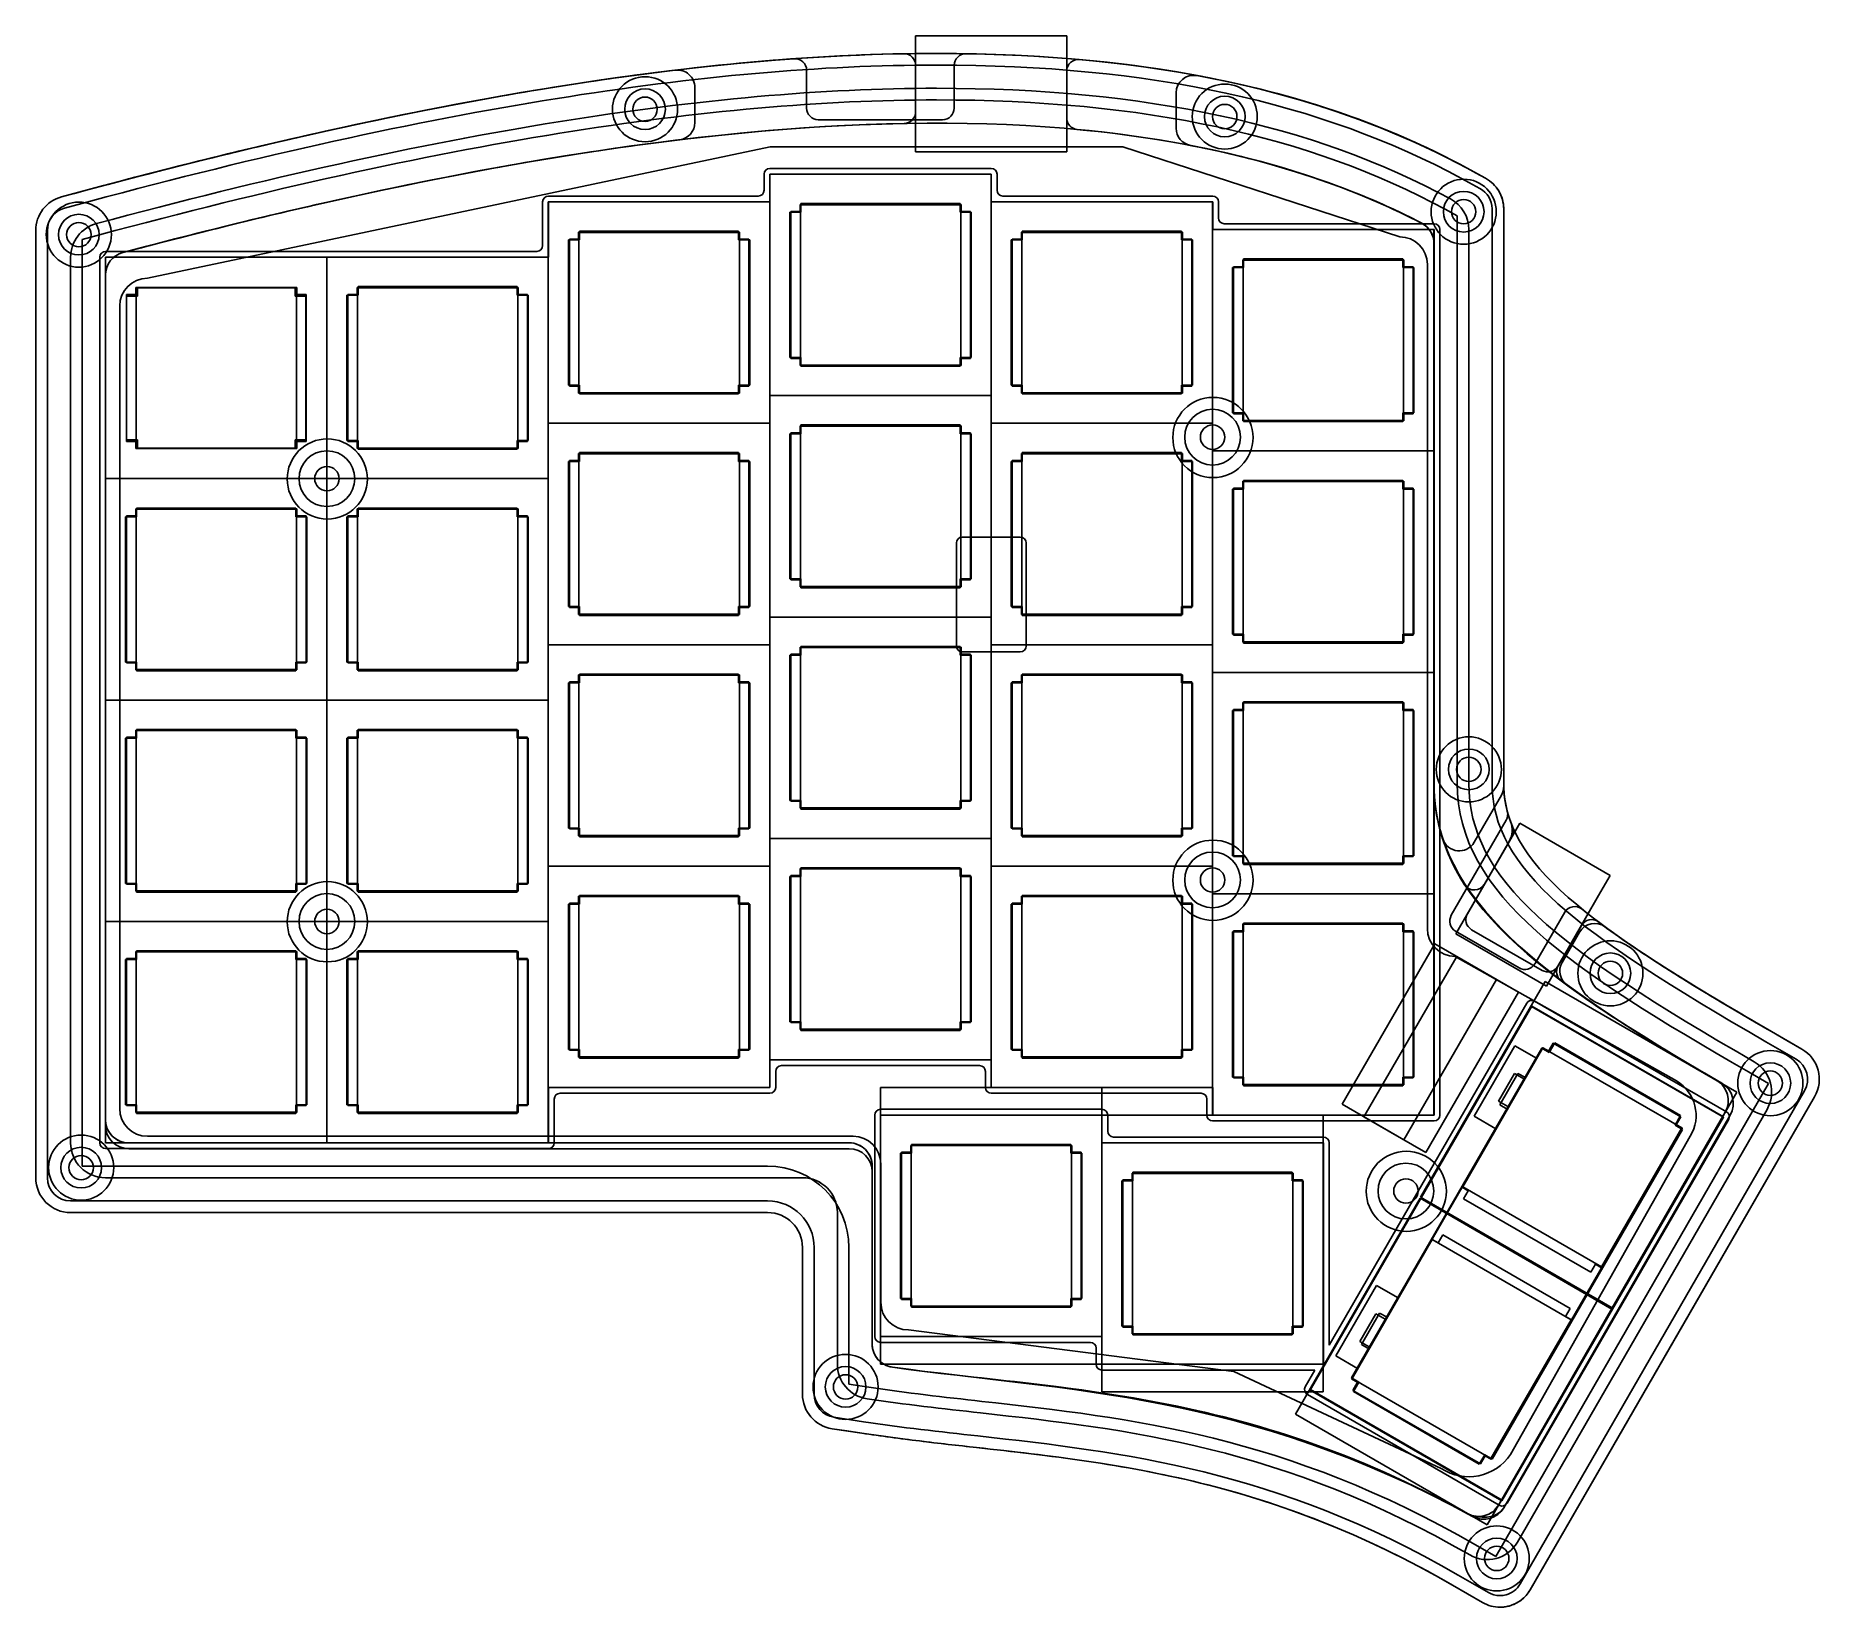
# Model space of a CAD drawing. Extents: x 39 to 193, y 68 to 203.
import ezdxf

# ---------------------------------------------------------------- set-up
doc = ezdxf.new("R2010")
doc.units = 0
doc.layers.add('iris-plate-design-rev2-and-rev3', color=7, linetype='CONTINUOUS')

msp = doc.modelspace()

# ---------------------------------------------------------------- linework, layer by layer
at = {"layer": 'iris-plate-design-rev2-and-rev3', "color": 5}
for p, q in [((114.501786, 193.473912), (114.501786, 203.47375)), ((114.501786, 203.47375), (127.501647, 203.47375)), ((127.501647, 203.47375), (127.501647, 193.473912)), ((95.511441, 196.8513), (95.511441, 199.023)), ((136.923953, 198.571339), (136.923953, 197.318625)), ((140.417511, 199.723511), (138.693133, 200.043128)), ((136.923953, 197.318625), (136.923953, 195.509228)), ((95.511441, 196.012748), (95.511441, 196.8513)), ((127.501647, 193.473912), (114.501786, 193.473912)), ((101.462379, 190.182989), (101.462379, 191.564114)), ((101.951364, 172.50974), (101.951364, 191.55974)), ((101.951364, 191.55974), (121.001364, 191.55974)), ((101.962265, 192.064353), (121.012617, 192.064353)), ((121.012406, 191.564361), (101.962406, 191.564361)), ((101.962406, 191.564361), (101.962406, 189.183111)), ((121.001364, 191.55974), (121.001364, 172.50974)), ((121.012406, 189.183111), (121.012406, 191.564361)), ((121.512503, 191.564114), (121.512503, 190.182989)), ((162.745522, 191.646664), (161.960238, 192.072114)), ((163.530805, 191.221214), (162.745522, 191.646664)), ((42.132284, 189.911103), (41.022093, 189.612301)), ((43.242476, 190.209906), (42.132284, 189.911103)), ((82.912265, 189.683103), (100.962493, 189.683103)), ((122.012389, 189.683103), (140.062264, 189.683103)), ((82.412379, 185.421195), (82.412379, 189.183217)), ((82.901365, 170.12849), (82.901365, 189.17849)), ((82.901365, 189.17849), (101.951364, 189.17849)), ((101.962406, 189.183111), (82.912407, 189.183111)), ((82.912407, 189.183111), (82.912407, 184.420964)), ((101.951364, 189.17849), (101.951364, 170.12849)), ((104.562343, 188.364067), (103.762243, 188.364067)), ((103.762243, 188.364067), (103.762243, 175.714162)), ((104.562343, 188.364067), (103.762243, 188.364067)), ((103.762243, 188.364067), (103.762243, 175.714162)), ((104.562343, 188.964142), (104.562343, 188.364067)), ((118.412398, 188.964142), (104.562343, 188.964142)), ((104.562343, 188.964142), (104.562343, 188.364067)), ((118.412398, 188.964142), (104.562343, 188.964142)), ((104.58732, 175.138993), (104.58732, 188.938954)), ((104.58732, 188.938954), (118.38728, 188.938954)), ((118.38728, 188.938954), (118.38728, 175.138993)), ((118.412398, 188.364067), (118.412398, 188.964142)), ((118.412398, 188.364067), (118.412398, 188.964142)), ((119.212498, 188.364067), (118.412398, 188.364067)), ((119.212498, 188.364067), (118.412398, 188.364067)), ((119.212498, 175.714162), (119.212498, 188.364067)), ((119.212498, 175.714162), (119.212498, 188.364067)), ((121.001364, 170.12849), (121.001364, 189.17849)), ((121.001364, 189.17849), (140.051363, 189.17849)), ((140.062405, 189.183111), (121.012406, 189.183111)), ((140.051363, 189.17849), (140.051363, 170.12849)), ((140.062405, 186.802214), (140.062405, 189.183111)), ((140.56215, 189.183217), (140.56215, 187.802092)), ((165.101372, 163.877762), (165.101372, 188.583495)), ((38.801709, 186.715289), (38.801709, 145.965577)), ((85.512343, 186.583174), (85.512343, 185.983099)), ((99.362399, 186.583174), (85.512343, 186.583174)), ((85.512343, 186.583174), (85.512343, 185.983099)), ((99.362399, 186.583174), (85.512343, 186.583174)), ((85.53732, 172.758096), (85.53732, 186.558056)), ((85.53732, 186.558056), (99.337281, 186.558056)), ((99.337281, 186.558056), (99.337281, 172.758096)), ((99.362399, 185.983099), (99.362399, 186.583174)), ((99.362399, 185.983099), (99.362399, 186.583174)), ((123.612342, 186.583174), (123.612342, 185.983099)), ((137.462398, 186.583174), (123.612342, 186.583174)), ((123.612342, 186.583174), (123.612342, 185.983099)), ((137.462398, 186.583174), (123.612342, 186.583174)), ((123.637319, 172.758096), (123.637319, 186.558056)), ((123.637319, 186.558056), (137.43728, 186.558056)), ((137.43728, 186.558056), (137.43728, 172.758096)), ((137.462398, 185.983099), (137.462398, 186.583174)), ((137.462398, 185.983099), (137.462398, 186.583174)), ((140.051363, 167.74724), (140.051363, 186.79724)), ((140.051363, 186.79724), (159.101363, 186.79724)), ((159.112405, 186.802214), (140.062405, 186.802214)), ((141.062389, 187.302206), (159.112264, 187.302206)), ((159.101363, 186.79724), (159.101363, 167.74724)), ((159.112405, 167.752214), (159.112405, 186.802214)), ((159.61215, 186.80232), (159.61215, 110.602322)), ((44.812266, 184.921309), (81.912493, 184.921309)), ((85.512343, 185.983099), (84.712243, 185.983099)), ((84.712243, 185.983099), (84.712243, 173.333194)), ((85.512343, 185.983099), (84.712243, 185.983099)), ((84.712243, 185.983099), (84.712243, 173.333194)), ((100.162499, 185.983099), (99.362399, 185.983099)), ((100.162499, 185.983099), (99.362399, 185.983099)), ((100.162499, 173.333194), (100.162499, 185.983099)), ((100.162499, 173.333194), (100.162499, 185.983099)), ((123.612342, 185.983099), (122.812242, 185.983099)), ((122.812242, 185.983099), (122.812242, 173.333194)), ((123.612342, 185.983099), (122.812242, 185.983099)), ((122.812242, 185.983099), (122.812242, 173.333194)), ((138.262498, 185.983099), (137.462398, 185.983099)), ((138.262498, 185.983099), (137.462398, 185.983099)), ((138.262498, 173.333194), (138.262498, 185.983099)), ((138.262498, 173.333194), (138.262498, 185.983099)), ((159.101327, 185.592998), (159.101327, 162.38269)), ((44.31238, 108.221072), (44.31238, 184.42107)), ((44.801366, 165.36599), (44.801366, 184.41599)), ((44.801366, 184.41599), (63.851365, 184.41599)), ((63.862407, 184.420964), (44.812407, 184.420964)), ((44.812407, 184.420964), (44.812407, 165.370964)), ((63.851365, 184.41599), (63.851365, 165.36599)), ((63.851365, 165.36599), (63.851365, 184.41599)), ((63.851365, 184.41599), (82.901365, 184.41599)), ((82.912407, 184.420964), (63.862407, 184.420964)), ((82.901365, 184.41599), (82.901365, 165.36599)), ((142.662342, 183.602096), (141.862242, 183.602096)), ((141.862242, 183.602096), (141.862242, 170.952191)), ((142.662342, 183.602096), (141.862242, 183.602096)), ((141.862242, 183.602096), (141.862242, 170.952191)), ((142.662342, 184.202171), (142.662342, 183.602096)), ((156.512397, 184.202171), (142.662342, 184.202171)), ((142.662342, 184.202171), (142.662342, 183.602096)), ((156.512397, 184.202171), (142.662342, 184.202171)), ((142.687319, 170.377199), (142.687319, 184.177159)), ((142.687319, 184.177159), (156.487279, 184.177159)), ((156.487279, 184.177159), (156.487279, 170.377199)), ((156.512397, 183.602096), (156.512397, 184.202171)), ((156.512397, 183.602096), (156.512397, 184.202171)), ((157.312497, 183.602096), (156.512397, 183.602096)), ((157.312497, 183.602096), (156.512397, 183.602096)), ((157.312497, 170.952191), (157.312497, 183.602096)), ((157.312497, 170.952191), (157.312497, 183.602096)), ((44.801401, 146.544485), (44.801401, 182.876715)), ((47.412344, 181.821168), (47.412344, 181.221093)), ((61.2624, 181.821168), (47.412344, 181.821168)), ((47.412344, 181.821168), (47.412344, 181.221093)), ((61.2624, 181.821168), (47.412344, 181.821168)), ((47.437321, 167.996301), (47.437321, 181.796262)), ((47.437321, 181.796262), (61.237282, 181.796262)), ((61.237282, 181.796262), (61.237282, 167.996301)), ((61.2624, 181.221093), (61.2624, 181.821168)), ((61.2624, 181.221093), (61.2624, 181.821168)), ((66.462344, 181.821168), (66.462344, 181.221093)), ((80.312399, 181.821168), (66.462344, 181.821168)), ((66.462344, 181.821168), (66.462344, 181.221093)), ((80.312399, 181.821168), (66.462344, 181.821168)), ((66.487321, 167.996301), (66.487321, 181.796262)), ((66.487321, 181.796262), (80.287281, 181.796262)), ((80.287281, 181.796262), (80.287281, 167.996301)), ((80.312399, 181.221093), (80.312399, 181.821168)), ((80.312399, 181.221093), (80.312399, 181.821168)), ((47.412344, 181.221093), (46.612244, 181.221093)), ((46.612244, 181.221093), (46.612244, 168.571188)), ((47.412344, 181.221093), (46.612244, 181.221093)), ((46.612244, 181.221093), (46.612244, 168.571188)), ((62.0625, 181.221093), (61.2624, 181.221093)), ((62.0625, 181.221093), (61.2624, 181.221093)), ((62.0625, 168.571188), (62.0625, 181.221093)), ((62.0625, 168.571188), (62.0625, 181.221093)), ((66.462344, 181.221093), (65.662244, 181.221093)), ((65.662244, 181.221093), (65.662244, 168.571188)), ((66.462344, 181.221093), (65.662244, 181.221093)), ((65.662244, 181.221093), (65.662244, 168.571188)), ((81.112499, 181.221093), (80.312399, 181.221093)), ((81.112499, 181.221093), (80.312399, 181.221093)), ((81.112499, 168.571188), (81.112499, 181.221093)), ((81.112499, 168.571188), (81.112499, 181.221093)), ((103.762243, 175.714162), (104.562343, 175.714162)), ((103.762243, 175.714162), (104.562343, 175.714162)), ((104.562343, 175.714162), (104.562343, 175.114087)), ((104.562343, 175.714162), (104.562343, 175.114087)), ((118.412398, 175.114087), (118.412398, 175.714162)), ((118.412398, 175.714162), (119.212498, 175.714162)), ((118.412398, 175.114087), (118.412398, 175.714162)), ((118.412398, 175.714162), (119.212498, 175.714162)), ((104.562343, 175.114087), (118.412398, 175.114087)), ((104.562343, 175.114087), (118.412398, 175.114087)), ((118.38728, 175.138993), (104.58732, 175.138993)), ((84.712243, 173.333194), (85.512343, 173.333194)), ((84.712243, 173.333194), (85.512343, 173.333194)), ((85.512343, 173.333194), (85.512343, 172.733119)), ((85.512343, 173.333194), (85.512343, 172.733119)), ((85.512343, 172.733119), (99.362399, 172.733119)), ((85.512343, 172.733119), (99.362399, 172.733119)), ((99.337281, 172.758096), (85.53732, 172.758096)), ((99.362399, 172.733119), (99.362399, 173.333194)), ((99.362399, 173.333194), (100.162499, 173.333194)), ((99.362399, 172.733119), (99.362399, 173.333194)), ((99.362399, 173.333194), (100.162499, 173.333194)), ((121.001364, 172.50974), (101.951364, 172.50974)), ((101.951364, 153.459741), (101.951364, 172.50974)), ((101.951364, 172.50974), (121.001364, 172.50974)), ((121.001364, 172.50974), (121.001364, 153.459741)), ((122.812242, 173.333194), (123.612342, 173.333194)), ((122.812242, 173.333194), (123.612342, 173.333194)), ((123.612342, 173.333194), (123.612342, 172.733119)), ((123.612342, 173.333194), (123.612342, 172.733119)), ((123.612342, 172.733119), (137.462398, 172.733119)), ((123.612342, 172.733119), (137.462398, 172.733119)), ((137.43728, 172.758096), (123.637319, 172.758096)), ((137.462398, 172.733119), (137.462398, 173.333194)), ((137.462398, 173.333194), (138.262498, 173.333194)), ((137.462398, 172.733119), (137.462398, 173.333194)), ((137.462398, 173.333194), (138.262498, 173.333194)), ((141.862242, 170.952191), (142.662342, 170.952191)), ((141.862242, 170.952191), (142.662342, 170.952191)), ((142.662342, 170.952191), (142.662342, 170.352116)), ((142.662342, 170.952191), (142.662342, 170.352116)), ((156.512397, 170.352116), (156.512397, 170.952191)), ((156.512397, 170.952191), (157.312497, 170.952191)), ((156.512397, 170.352116), (156.512397, 170.952191)), ((156.512397, 170.952191), (157.312497, 170.952191)), ((101.951364, 170.12849), (82.901365, 170.12849)), ((82.901365, 151.078491), (82.901365, 170.12849)), ((82.901365, 170.12849), (101.951364, 170.12849)), ((101.951364, 170.12849), (101.951364, 151.078491)), ((104.562343, 169.314103), (103.762243, 169.314103)), ((103.762243, 169.314103), (103.762243, 156.664197)), ((104.562343, 169.314103), (103.762243, 169.314103)), ((103.762243, 169.314103), (103.762243, 156.664197)), ((104.562343, 169.914178), (104.562343, 169.314103)), ((118.412398, 169.914178), (104.562343, 169.914178)), ((104.562343, 169.914178), (104.562343, 169.314103)), ((118.412398, 169.914178), (104.562343, 169.914178)), ((104.58732, 156.088993), (104.58732, 169.888954)), ((104.58732, 169.888954), (118.38728, 169.888954)), ((118.38728, 169.888954), (118.38728, 156.088993)), ((118.412398, 169.314103), (118.412398, 169.914178)), ((118.412398, 169.314103), (118.412398, 169.914178)), ((119.212498, 169.314103), (118.412398, 169.314103)), ((119.212498, 169.314103), (118.412398, 169.314103)), ((119.212498, 156.664197), (119.212498, 169.314103)), ((119.212498, 156.664197), (119.212498, 169.314103)), ((140.051363, 170.12849), (121.001364, 170.12849)), ((121.001364, 151.078491), (121.001364, 170.12849)), ((121.001364, 170.12849), (140.051363, 170.12849)), ((140.051363, 170.12849), (140.051363, 151.078491)), ((142.662342, 170.352116), (156.512397, 170.352116)), ((142.662342, 170.352116), (156.512397, 170.352116)), ((156.487279, 170.377199), (142.687319, 170.377199)), ((46.612244, 168.571188), (47.412344, 168.571188)), ((46.612244, 168.571188), (47.412344, 168.571188)), ((47.412344, 168.571188), (47.412344, 167.971113)), ((47.412344, 168.571188), (47.412344, 167.971113)), ((47.412344, 167.971113), (61.2624, 167.971113)), ((47.412344, 167.971113), (61.2624, 167.971113)), ((61.237282, 167.996301), (47.437321, 167.996301)), ((61.2624, 167.971113), (61.2624, 168.571188)), ((61.2624, 168.571188), (62.0625, 168.571188)), ((61.2624, 167.971113), (61.2624, 168.571188)), ((61.2624, 168.571188), (62.0625, 168.571188)), ((65.662244, 168.571188), (66.462344, 168.571188)), ((65.662244, 168.571188), (66.462344, 168.571188)), ((66.462344, 168.571188), (66.462344, 167.971113)), ((66.462344, 168.571188), (66.462344, 167.971113)), ((66.462344, 167.971113), (80.312399, 167.971113)), ((66.462344, 167.971113), (80.312399, 167.971113)), ((80.287281, 167.996301), (66.487321, 167.996301)), ((80.312399, 167.971113), (80.312399, 168.571188)), ((80.312399, 168.571188), (81.112499, 168.571188)), ((80.312399, 167.971113), (80.312399, 168.571188)), ((80.312399, 168.571188), (81.112499, 168.571188)), ((159.101363, 167.74724), (140.051363, 167.74724)), ((140.051363, 148.697241), (140.051363, 167.74724)), ((140.051363, 167.74724), (159.101363, 167.74724)), ((159.101363, 167.74724), (159.101363, 148.697241)), ((159.112405, 148.702215), (159.112405, 167.752214)), ((85.512343, 166.9331), (84.712243, 166.9331)), ((84.712243, 166.9331), (84.712243, 154.283194)), ((85.512343, 166.9331), (84.712243, 166.9331)), ((84.712243, 166.9331), (84.712243, 154.283194)), ((85.512343, 167.533175), (85.512343, 166.9331)), ((99.362399, 167.533175), (85.512343, 167.533175)), ((85.512343, 167.533175), (85.512343, 166.9331)), ((99.362399, 167.533175), (85.512343, 167.533175)), ((85.53732, 153.708096), (85.53732, 167.508057)), ((85.53732, 167.508057), (99.337281, 167.508057)), ((99.337281, 167.508057), (99.337281, 153.708096)), ((99.362399, 166.9331), (99.362399, 167.533175)), ((99.362399, 166.9331), (99.362399, 167.533175)), ((100.162499, 166.9331), (99.362399, 166.9331)), ((100.162499, 166.9331), (99.362399, 166.9331)), ((100.162499, 154.283194), (100.162499, 166.9331)), ((100.162499, 154.283194), (100.162499, 166.9331)), ((123.612342, 166.9331), (122.812242, 166.9331)), ((122.812242, 166.9331), (122.812242, 154.283194)), ((123.612342, 166.9331), (122.812242, 166.9331)), ((122.812242, 166.9331), (122.812242, 154.283194)), ((123.612342, 167.533175), (123.612342, 166.9331)), ((137.462398, 167.533175), (123.612342, 167.533175)), ((123.612342, 167.533175), (123.612342, 166.9331)), ((137.462398, 167.533175), (123.612342, 167.533175)), ((123.637319, 153.708096), (123.637319, 167.508057)), ((123.637319, 167.508057), (137.43728, 167.508057)), ((137.43728, 167.508057), (137.43728, 153.708096)), ((137.462398, 166.9331), (137.462398, 167.533175)), ((137.462398, 166.9331), (137.462398, 167.533175)), ((138.262498, 166.9331), (137.462398, 166.9331)), ((138.262498, 166.9331), (137.462398, 166.9331)), ((138.262498, 154.283194), (138.262498, 166.9331)), ((138.262498, 154.283194), (138.262498, 166.9331)), ((63.851365, 165.36599), (44.801366, 165.36599)), ((44.801366, 146.315991), (44.801366, 165.36599)), ((44.801366, 165.36599), (63.851365, 165.36599)), ((44.812407, 165.370964), (44.812407, 146.320965)), ((82.901365, 165.36599), (63.851365, 165.36599)), ((63.851365, 146.315991), (63.851365, 165.36599)), ((63.851365, 165.36599), (82.901365, 165.36599)), ((63.851365, 165.36599), (63.851365, 146.315991)), ((82.901365, 165.36599), (82.901365, 146.315991)), ((142.662342, 165.152172), (142.662342, 164.552097)), ((156.512397, 165.152172), (142.662342, 165.152172)), ((142.662342, 165.152172), (142.662342, 164.552097)), ((156.512397, 165.152172), (142.662342, 165.152172)), ((142.687319, 151.327199), (142.687319, 165.12716)), ((142.687319, 165.12716), (156.487279, 165.12716)), ((156.487279, 165.12716), (156.487279, 151.327199)), ((156.512397, 164.552097), (156.512397, 165.152172)), ((156.512397, 164.552097), (156.512397, 165.152172)), ((142.662342, 164.552097), (141.862242, 164.552097)), ((141.862242, 164.552097), (141.862242, 151.902191)), ((142.662342, 164.552097), (141.862242, 164.552097)), ((141.862242, 164.552097), (141.862242, 151.902191)), ((157.312497, 164.552097), (156.512397, 164.552097)), ((157.312497, 164.552097), (156.512397, 164.552097)), ((157.312497, 151.902191), (157.312497, 164.552097)), ((157.312497, 151.902191), (157.312497, 164.552097)), ((165.101372, 139.172029), (165.101372, 163.877762)), ((47.412344, 162.171094), (46.612244, 162.171094)), ((46.612244, 162.171094), (46.612244, 149.521188)), ((47.412344, 162.171094), (46.612244, 162.171094)), ((46.612244, 162.171094), (46.612244, 149.521188)), ((47.412344, 162.771169), (47.412344, 162.171094)), ((61.2624, 162.771169), (47.412344, 162.771169)), ((47.412344, 162.771169), (47.412344, 162.171094)), ((61.2624, 162.771169), (47.412344, 162.771169)), ((47.437321, 148.946302), (47.437321, 162.746263)), ((47.437321, 162.746263), (61.237282, 162.746263)), ((61.237282, 162.746263), (61.237282, 148.946302)), ((61.2624, 162.171094), (61.2624, 162.771169)), ((61.2624, 162.171094), (61.2624, 162.771169)), ((62.0625, 162.171094), (61.2624, 162.171094)), ((62.0625, 162.171094), (61.2624, 162.171094)), ((62.0625, 149.521188), (62.0625, 162.171094)), ((62.0625, 149.521188), (62.0625, 162.171094)), ((66.462344, 162.171094), (65.662244, 162.171094)), ((65.662244, 162.171094), (65.662244, 149.521188)), ((66.462344, 162.171094), (65.662244, 162.171094)), ((65.662244, 162.171094), (65.662244, 149.521188)), ((66.462344, 162.771169), (66.462344, 162.171094)), ((80.312399, 162.771169), (66.462344, 162.771169)), ((66.462344, 162.771169), (66.462344, 162.171094)), ((80.312399, 162.771169), (66.462344, 162.771169)), ((66.487321, 148.946302), (66.487321, 162.746263)), ((66.487321, 162.746263), (80.287281, 162.746263)), ((80.287281, 162.746263), (80.287281, 148.946302)), ((80.312399, 162.171094), (80.312399, 162.771169)), ((80.312399, 162.171094), (80.312399, 162.771169)), ((81.112499, 162.171094), (80.312399, 162.171094)), ((81.112499, 162.171094), (80.312399, 162.171094)), ((81.112499, 149.521188), (81.112499, 162.171094)), ((81.112499, 149.521188), (81.112499, 162.171094)), ((159.101327, 162.38269), (159.101327, 139.172029)), ((103.762243, 156.664197), (104.562343, 156.664197)), ((103.762243, 156.664197), (104.562343, 156.664197)), ((104.562343, 156.664197), (104.562343, 156.064122)), ((104.562343, 156.664197), (104.562343, 156.064122)), ((104.562343, 156.064122), (118.412398, 156.064122)), ((104.562343, 156.064122), (118.412398, 156.064122)), ((118.38728, 156.088993), (104.58732, 156.088993)), ((118.412398, 156.064122), (118.412398, 156.664197)), ((118.412398, 156.664197), (119.212498, 156.664197)), ((118.412398, 156.064122), (118.412398, 156.664197)), ((118.412398, 156.664197), (119.212498, 156.664197)), ((84.712243, 154.283194), (85.512343, 154.283194)), ((84.712243, 154.283194), (85.512343, 154.283194)), ((85.512343, 154.283194), (85.512343, 153.683119)), ((85.512343, 154.283194), (85.512343, 153.683119)), ((99.362399, 153.683119), (99.362399, 154.283194)), ((99.362399, 154.283194), (100.162499, 154.283194)), ((99.362399, 153.683119), (99.362399, 154.283194)), ((99.362399, 154.283194), (100.162499, 154.283194)), ((122.812242, 154.283194), (123.612342, 154.283194)), ((122.812242, 154.283194), (123.612342, 154.283194)), ((123.612342, 154.283194), (123.612342, 153.683119)), ((123.612342, 154.283194), (123.612342, 153.683119)), ((137.462398, 153.683119), (137.462398, 154.283194)), ((137.462398, 154.283194), (138.262498, 154.283194)), ((137.462398, 153.683119), (137.462398, 154.283194)), ((137.462398, 154.283194), (138.262498, 154.283194)), ((85.512343, 153.683119), (99.362399, 153.683119)), ((85.512343, 153.683119), (99.362399, 153.683119)), ((99.337281, 153.708096), (85.53732, 153.708096)), ((101.951364, 134.409741), (101.951364, 153.459741)), ((101.951364, 153.459741), (121.001364, 153.459741)), ((121.001364, 153.459741), (101.951364, 153.459741)), ((121.001364, 153.459741), (121.001364, 134.409741)), ((123.612342, 153.683119), (137.462398, 153.683119)), ((123.612342, 153.683119), (137.462398, 153.683119)), ((137.43728, 153.708096), (123.637319, 153.708096)), ((101.951364, 151.078491), (82.901365, 151.078491)), ((82.901365, 132.028491), (82.901365, 151.078491)), ((82.901365, 151.078491), (101.951364, 151.078491)), ((101.951364, 151.078491), (101.951364, 132.028491)), ((104.562343, 150.864178), (104.562343, 150.264103)), ((118.412398, 150.864178), (104.562343, 150.864178)), ((104.562343, 150.864178), (104.562343, 150.264103)), ((118.412398, 150.864178), (104.562343, 150.864178)), ((104.58732, 137.038994), (104.58732, 150.838955)), ((104.58732, 150.838955), (118.38728, 150.838955)), ((118.38728, 150.838955), (118.38728, 137.038994)), ((118.412398, 150.264103), (118.412398, 150.864178)), ((118.412398, 150.264103), (118.412398, 150.864178)), ((140.051363, 151.078491), (121.001364, 151.078491)), ((121.001364, 132.028491), (121.001364, 151.078491)), ((121.001364, 151.078491), (140.051363, 151.078491)), ((140.051363, 151.078491), (140.051363, 132.028491)), ((141.862242, 151.902191), (142.662342, 151.902191)), ((141.862242, 151.902191), (142.662342, 151.902191)), ((142.662342, 151.902191), (142.662342, 151.302116)), ((142.662342, 151.902191), (142.662342, 151.302116)), ((142.662342, 151.302116), (156.512397, 151.302116)), ((142.662342, 151.302116), (156.512397, 151.302116)), ((156.487279, 151.327199), (142.687319, 151.327199)), ((156.512397, 151.302116), (156.512397, 151.902191)), ((156.512397, 151.902191), (157.312497, 151.902191)), ((156.512397, 151.302116), (156.512397, 151.902191)), ((156.512397, 151.902191), (157.312497, 151.902191)), ((46.612244, 149.521188), (47.412344, 149.521188)), ((46.612244, 149.521188), (47.412344, 149.521188)), ((47.412344, 149.521188), (47.412344, 148.921113)), ((47.412344, 149.521188), (47.412344, 148.921113)), ((61.2624, 148.921113), (61.2624, 149.521188)), ((61.2624, 149.521188), (62.0625, 149.521188)), ((61.2624, 148.921113), (61.2624, 149.521188)), ((61.2624, 149.521188), (62.0625, 149.521188)), ((65.662244, 149.521188), (66.462344, 149.521188)), ((65.662244, 149.521188), (66.462344, 149.521188)), ((66.462344, 149.521188), (66.462344, 148.921113)), ((66.462344, 149.521188), (66.462344, 148.921113)), ((80.312399, 148.921113), (80.312399, 149.521188)), ((80.312399, 149.521188), (81.112499, 149.521188)), ((80.312399, 148.921113), (80.312399, 149.521188)), ((80.312399, 149.521188), (81.112499, 149.521188)), ((104.562343, 150.264103), (103.762243, 150.264103)), ((103.762243, 150.264103), (103.762243, 137.614198)), ((104.562343, 150.264103), (103.762243, 150.264103)), ((103.762243, 150.264103), (103.762243, 137.614198)), ((119.212498, 150.264103), (118.412398, 150.264103)), ((119.212498, 150.264103), (118.412398, 150.264103)), ((119.212498, 137.614198), (119.212498, 150.264103)), ((119.212498, 137.614198), (119.212498, 150.264103)), ((47.412344, 148.921113), (61.2624, 148.921113)), ((47.412344, 148.921113), (61.2624, 148.921113)), ((61.237282, 148.946302), (47.437321, 148.946302)), ((66.462344, 148.921113), (80.312399, 148.921113)), ((66.462344, 148.921113), (80.312399, 148.921113)), ((80.287281, 148.946302), (66.487321, 148.946302)), ((85.512343, 147.8831), (84.712243, 147.8831)), ((84.712243, 147.8831), (84.712243, 135.233195)), ((85.512343, 147.8831), (84.712243, 147.8831)), ((84.712243, 147.8831), (84.712243, 135.233195)), ((85.512343, 148.483175), (85.512343, 147.8831)), ((99.362399, 148.483175), (85.512343, 148.483175)), ((85.512343, 148.483175), (85.512343, 147.8831)), ((99.362399, 148.483175), (85.512343, 148.483175)), ((85.53732, 134.658097), (85.53732, 148.458057)), ((85.53732, 148.458057), (99.337281, 148.458057)), ((99.337281, 148.458057), (99.337281, 134.658097)), ((99.362399, 147.8831), (99.362399, 148.483175)), ((99.362399, 147.8831), (99.362399, 148.483175)), ((100.162499, 147.8831), (99.362399, 147.8831)), ((100.162499, 147.8831), (99.362399, 147.8831)), ((100.162499, 135.233195), (100.162499, 147.8831)), ((100.162499, 135.233195), (100.162499, 147.8831)), ((123.612342, 147.8831), (122.812242, 147.8831)), ((122.812242, 147.8831), (122.812242, 135.233195)), ((123.612342, 147.8831), (122.812242, 147.8831)), ((122.812242, 147.8831), (122.812242, 135.233195)), ((123.612342, 148.483175), (123.612342, 147.8831)), ((137.462398, 148.483175), (123.612342, 148.483175)), ((123.612342, 148.483175), (123.612342, 147.8831)), ((137.462398, 148.483175), (123.612342, 148.483175)), ((123.637319, 134.658097), (123.637319, 148.458057)), ((123.637319, 148.458057), (137.43728, 148.458057)), ((137.43728, 148.458057), (137.43728, 134.658097)), ((137.462398, 147.8831), (137.462398, 148.483175)), ((137.462398, 147.8831), (137.462398, 148.483175)), ((138.262498, 147.8831), (137.462398, 147.8831)), ((138.262498, 147.8831), (137.462398, 147.8831)), ((138.262498, 135.233195), (138.262498, 147.8831)), ((138.262498, 135.233195), (138.262498, 147.8831)), ((159.101363, 148.697241), (140.051363, 148.697241)), ((140.051363, 129.647241), (140.051363, 148.697241)), ((140.051363, 148.697241), (159.101363, 148.697241)), ((159.101363, 148.697241), (159.101363, 129.647241)), ((159.112405, 129.652215), (159.112405, 148.702215)), ((63.851365, 146.315991), (44.801366, 146.315991)), ((44.801366, 127.265991), (44.801366, 146.315991)), ((44.801366, 146.315991), (63.851365, 146.315991)), ((44.801401, 110.212255), (44.801401, 146.544485)), ((44.812407, 146.320965), (44.812407, 127.270965)), ((82.901365, 146.315991), (63.851365, 146.315991)), ((63.851365, 127.265991), (63.851365, 146.315991)), ((63.851365, 146.315991), (82.901365, 146.315991)), ((63.851365, 146.315991), (63.851365, 127.265991)), ((82.901365, 146.315991), (82.901365, 127.265991)), ((38.801709, 145.965577), (38.801709, 105.215864)), ((142.662342, 145.502097), (141.862242, 145.502097)), ((141.862242, 145.502097), (141.862242, 132.852192)), ((142.662342, 145.502097), (141.862242, 145.502097)), ((141.862242, 145.502097), (141.862242, 132.852192)), ((142.662342, 146.102172), (142.662342, 145.502097)), ((156.512397, 146.102172), (142.662342, 146.102172)), ((142.662342, 146.102172), (142.662342, 145.502097)), ((156.512397, 146.102172), (142.662342, 146.102172)), ((142.687319, 132.277199), (142.687319, 146.07716)), ((142.687319, 146.07716), (156.487279, 146.07716)), ((156.487279, 146.07716), (156.487279, 132.277199)), ((156.512397, 145.502097), (156.512397, 146.102172)), ((156.512397, 145.502097), (156.512397, 146.102172)), ((157.312497, 145.502097), (156.512397, 145.502097)), ((157.312497, 145.502097), (156.512397, 145.502097)), ((157.312497, 132.852192), (157.312497, 145.502097)), ((157.312497, 132.852192), (157.312497, 145.502097)), ((47.412344, 143.121094), (46.612244, 143.121094)), ((46.612244, 143.121094), (46.612244, 130.471189)), ((47.412344, 143.121094), (46.612244, 143.121094)), ((46.612244, 143.121094), (46.612244, 130.471189)), ((47.412344, 143.721169), (47.412344, 143.121094)), ((61.2624, 143.721169), (47.412344, 143.721169)), ((47.412344, 143.721169), (47.412344, 143.121094)), ((61.2624, 143.721169), (47.412344, 143.721169)), ((47.437321, 129.896302), (47.437321, 143.696263)), ((47.437321, 143.696263), (61.237282, 143.696263)), ((61.237282, 143.696263), (61.237282, 129.896302)), ((61.2624, 143.121094), (61.2624, 143.721169)), ((61.2624, 143.121094), (61.2624, 143.721169)), ((62.0625, 143.121094), (61.2624, 143.121094)), ((62.0625, 143.121094), (61.2624, 143.121094)), ((62.0625, 130.471189), (62.0625, 143.121094)), ((62.0625, 130.471189), (62.0625, 143.121094)), ((66.462344, 143.121094), (65.662244, 143.121094)), ((65.662244, 143.121094), (65.662244, 130.471189)), ((66.462344, 143.121094), (65.662244, 143.121094)), ((65.662244, 143.121094), (65.662244, 130.471189)), ((66.462344, 143.721169), (66.462344, 143.121094)), ((80.312399, 143.721169), (66.462344, 143.721169)), ((66.462344, 143.721169), (66.462344, 143.121094)), ((80.312399, 143.721169), (66.462344, 143.721169)), ((66.487321, 129.896302), (66.487321, 143.696263)), ((66.487321, 143.696263), (80.287281, 143.696263)), ((80.287281, 143.696263), (80.287281, 129.896302)), ((80.312399, 143.121094), (80.312399, 143.721169)), ((80.312399, 143.121094), (80.312399, 143.721169)), ((81.112499, 143.121094), (80.312399, 143.121094)), ((81.112499, 143.121094), (80.312399, 143.121094)), ((81.112499, 130.471189), (81.112499, 143.121094)), ((81.112499, 130.471189), (81.112499, 143.121094)), ((165.101372, 139.172029), (165.101372, 139.172029)), ((103.762243, 137.614198), (104.562343, 137.614198)), ((103.762243, 137.614198), (104.562343, 137.614198)), ((104.562343, 137.614198), (104.562343, 137.014123)), ((104.562343, 137.614198), (104.562343, 137.014123)), ((104.562343, 137.014123), (118.412398, 137.014123)), ((104.562343, 137.014123), (118.412398, 137.014123)), ((118.38728, 137.038994), (104.58732, 137.038994)), ((118.412398, 137.014123), (118.412398, 137.614198)), ((118.412398, 137.614198), (119.212498, 137.614198)), ((118.412398, 137.014123), (118.412398, 137.614198)), ((118.412398, 137.614198), (119.212498, 137.614198)), ((162.569838, 134.088854), (164.906286, 138.135921)), ((84.712243, 135.233195), (85.512343, 135.233195)), ((84.712243, 135.233195), (85.512343, 135.233195)), ((85.512343, 135.233195), (85.512343, 134.63312)), ((85.512343, 135.233195), (85.512343, 134.63312)), ((85.512343, 134.63312), (99.362399, 134.63312)), ((85.512343, 134.63312), (99.362399, 134.63312)), ((99.337281, 134.658097), (85.53732, 134.658097)), ((99.362399, 134.63312), (99.362399, 135.233195)), ((99.362399, 135.233195), (100.162499, 135.233195)), ((99.362399, 134.63312), (99.362399, 135.233195)), ((99.362399, 135.233195), (100.162499, 135.233195)), ((121.001364, 134.409741), (101.951364, 134.409741)), ((101.951364, 115.359742), (101.951364, 134.409741)), ((101.951364, 134.409741), (121.001364, 134.409741)), ((121.001364, 134.409741), (121.001364, 115.359742)), ((122.812242, 135.233195), (123.612342, 135.233195)), ((122.812242, 135.233195), (123.612342, 135.233195)), ((123.612342, 135.233195), (123.612342, 134.63312)), ((123.612342, 135.233195), (123.612342, 134.63312)), ((123.612342, 134.63312), (137.462398, 134.63312)), ((123.612342, 134.63312), (137.462398, 134.63312)), ((137.43728, 134.658097), (123.637319, 134.658097)), ((137.462398, 134.63312), (137.462398, 135.233195)), ((137.462398, 135.233195), (138.262498, 135.233195)), ((137.462398, 134.63312), (137.462398, 135.233195)), ((137.462398, 135.233195), (138.262498, 135.233195)), ((141.862242, 132.852192), (142.662342, 132.852192)), ((141.862242, 132.852192), (142.662342, 132.852192)), ((142.662342, 132.852192), (142.662342, 132.252117)), ((142.662342, 132.852192), (142.662342, 132.252117)), ((156.512397, 132.252117), (156.512397, 132.852192)), ((156.512397, 132.852192), (157.312497, 132.852192)), ((156.512397, 132.252117), (156.512397, 132.852192)), ((156.512397, 132.852192), (157.312497, 132.852192)), ((101.951364, 132.028491), (82.901365, 132.028491)), ((82.901365, 112.978492), (82.901365, 132.028491)), ((82.901365, 132.028491), (101.951364, 132.028491)), ((101.951364, 132.028491), (101.951364, 112.978492)), ((104.562343, 131.214104), (103.762243, 131.214104)), ((103.762243, 131.214104), (103.762243, 118.564198)), ((104.562343, 131.214104), (103.762243, 131.214104)), ((103.762243, 131.214104), (103.762243, 118.564198)), ((104.562343, 131.814179), (104.562343, 131.214104)), ((118.412398, 131.814179), (104.562343, 131.814179)), ((104.562343, 131.814179), (104.562343, 131.214104)), ((118.412398, 131.814179), (104.562343, 131.814179)), ((104.58732, 117.988994), (104.58732, 131.788955)), ((104.58732, 131.788955), (118.38728, 131.788955)), ((118.38728, 131.788955), (118.38728, 117.988994)), ((118.412398, 131.214104), (118.412398, 131.814179)), ((118.412398, 131.214104), (118.412398, 131.814179)), ((119.212498, 131.214104), (118.412398, 131.214104)), ((119.212498, 131.214104), (118.412398, 131.214104)), ((119.212498, 118.564198), (119.212498, 131.214104)), ((119.212498, 118.564198), (119.212498, 131.214104)), ((140.051363, 132.028491), (121.001364, 132.028491)), ((121.001364, 112.978492), (121.001364, 132.028491)), ((121.001364, 132.028491), (140.051363, 132.028491)), ((140.051363, 132.028491), (140.051363, 112.978492)), ((142.662342, 132.252117), (156.512397, 132.252117)), ((142.662342, 132.252117), (156.512397, 132.252117)), ((156.487279, 132.277199), (142.687319, 132.277199)), ((46.612244, 130.471189), (47.412344, 130.471189)), ((46.612244, 130.471189), (47.412344, 130.471189)), ((47.412344, 130.471189), (47.412344, 129.871114)), ((47.412344, 130.471189), (47.412344, 129.871114)), ((47.412344, 129.871114), (61.2624, 129.871114)), ((47.412344, 129.871114), (61.2624, 129.871114)), ((61.237282, 129.896302), (47.437321, 129.896302)), ((61.2624, 129.871114), (61.2624, 130.471189)), ((61.2624, 130.471189), (62.0625, 130.471189)), ((61.2624, 129.871114), (61.2624, 130.471189)), ((61.2624, 130.471189), (62.0625, 130.471189)), ((65.662244, 130.471189), (66.462344, 130.471189)), ((65.662244, 130.471189), (66.462344, 130.471189)), ((66.462344, 130.471189), (66.462344, 129.871114)), ((66.462344, 130.471189), (66.462344, 129.871114)), ((66.462344, 129.871114), (80.312399, 129.871114)), ((66.462344, 129.871114), (80.312399, 129.871114)), ((80.287281, 129.896302), (66.487321, 129.896302)), ((80.312399, 129.871114), (80.312399, 130.471189)), ((80.312399, 130.471189), (81.112499, 130.471189)), ((80.312399, 129.871114), (80.312399, 130.471189)), ((80.312399, 130.471189), (81.112499, 130.471189)), ((85.512343, 129.433176), (85.512343, 128.833101)), ((99.362399, 129.433176), (85.512343, 129.433176)), ((85.512343, 129.433176), (85.512343, 128.833101)), ((99.362399, 129.433176), (85.512343, 129.433176)), ((85.53732, 115.608097), (85.53732, 129.408058)), ((85.53732, 129.408058), (99.337281, 129.408058)), ((99.337281, 129.408058), (99.337281, 115.608097)), ((99.362399, 128.833101), (99.362399, 129.433176)), ((99.362399, 128.833101), (99.362399, 129.433176)), ((123.612342, 129.433176), (123.612342, 128.833101)), ((137.462398, 129.433176), (123.612342, 129.433176)), ((123.612342, 129.433176), (123.612342, 128.833101)), ((137.462398, 129.433176), (123.612342, 129.433176)), ((123.637319, 115.608097), (123.637319, 129.408058)), ((123.637319, 129.408058), (137.43728, 129.408058)), ((137.43728, 129.408058), (137.43728, 115.608097)), ((137.462398, 128.833101), (137.462398, 129.433176)), ((137.462398, 128.833101), (137.462398, 129.433176)), ((140.051363, 110.597242), (140.051363, 129.647241)), ((140.051363, 129.647241), (159.101363, 129.647241)), ((159.101363, 129.647241), (140.051363, 129.647241)), ((159.101363, 129.647241), (159.101363, 110.597242)), ((159.112405, 110.602216), (159.112405, 129.652215)), ((85.512343, 128.833101), (84.712243, 128.833101)), ((84.712243, 128.833101), (84.712243, 116.183195)), ((85.512343, 128.833101), (84.712243, 128.833101)), ((84.712243, 128.833101), (84.712243, 116.183195)), ((100.162499, 128.833101), (99.362399, 128.833101)), ((100.162499, 128.833101), (99.362399, 128.833101)), ((100.162499, 116.183195), (100.162499, 128.833101)), ((100.162499, 116.183195), (100.162499, 128.833101)), ((123.612342, 128.833101), (122.812242, 128.833101)), ((122.812242, 128.833101), (122.812242, 116.183195)), ((123.612342, 128.833101), (122.812242, 128.833101)), ((122.812242, 128.833101), (122.812242, 116.183195)), ((138.262498, 128.833101), (137.462398, 128.833101)), ((138.262498, 128.833101), (137.462398, 128.833101)), ((138.262498, 116.183195), (138.262498, 128.833101)), ((138.262498, 116.183195), (138.262498, 128.833101)), ((44.801366, 108.215992), (44.801366, 127.265991)), ((44.801366, 127.265991), (63.851365, 127.265991)), ((63.851365, 127.265991), (44.801366, 127.265991)), ((44.812407, 127.270965), (44.812407, 108.220966)), ((63.851365, 127.265991), (63.851365, 108.215992)), ((82.901365, 127.265991), (63.851365, 127.265991)), ((63.851365, 108.215992), (63.851365, 127.265991)), ((63.851365, 127.265991), (82.901365, 127.265991)), ((82.901365, 127.265991), (82.901365, 108.215992)), ((142.662342, 126.452098), (141.862242, 126.452098)), ((141.862242, 126.452098), (141.862242, 113.802192)), ((142.662342, 126.452098), (141.862242, 126.452098)), ((141.862242, 126.452098), (141.862242, 113.802192)), ((142.662342, 127.052173), (142.662342, 126.452098)), ((156.512397, 127.052173), (142.662342, 127.052173)), ((142.662342, 127.052173), (142.662342, 126.452098)), ((156.512397, 127.052173), (142.662342, 127.052173)), ((142.687319, 113.2272), (142.687319, 127.027161)), ((142.687319, 127.027161), (156.487279, 127.027161)), ((156.487279, 127.027161), (156.487279, 113.2272)), ((156.512397, 126.452098), (156.512397, 127.052173)), ((156.512397, 126.452098), (156.512397, 127.052173)), ((157.312497, 126.452098), (156.512397, 126.452098)), ((157.312497, 126.452098), (156.512397, 126.452098)), ((157.312497, 113.802192), (157.312497, 126.452098)), ((157.312497, 113.802192), (157.312497, 126.452098)), ((171.627831, 126.346194), (170.127114, 123.747633)), ((47.412344, 124.67117), (47.412344, 124.071095)), ((61.2624, 124.67117), (47.412344, 124.67117)), ((47.412344, 124.67117), (47.412344, 124.071095)), ((61.2624, 124.67117), (47.412344, 124.67117)), ((47.437321, 110.846303), (47.437321, 124.646264)), ((47.437321, 124.646264), (61.237282, 124.646264)), ((61.237282, 124.646264), (61.237282, 110.846303)), ((61.2624, 124.071095), (61.2624, 124.67117)), ((61.2624, 124.071095), (61.2624, 124.67117)), ((66.462344, 124.67117), (66.462344, 124.071095)), ((80.312399, 124.67117), (66.462344, 124.67117)), ((66.462344, 124.67117), (66.462344, 124.071095)), ((80.312399, 124.67117), (66.462344, 124.67117)), ((66.487321, 110.846303), (66.487321, 124.646264)), ((66.487321, 124.646264), (80.287281, 124.646264)), ((80.287281, 124.646264), (80.287281, 110.846303)), ((80.312399, 124.071095), (80.312399, 124.67117)), ((80.312399, 124.071095), (80.312399, 124.67117)), ((47.412344, 124.071095), (46.612244, 124.071095)), ((46.612244, 124.071095), (46.612244, 111.421189)), ((47.412344, 124.071095), (46.612244, 124.071095)), ((46.612244, 124.071095), (46.612244, 111.421189)), ((62.0625, 124.071095), (61.2624, 124.071095)), ((62.0625, 124.071095), (61.2624, 124.071095)), ((62.0625, 111.421189), (62.0625, 124.071095)), ((62.0625, 111.421189), (62.0625, 124.071095)), ((66.462344, 124.071095), (65.662244, 124.071095)), ((65.662244, 124.071095), (65.662244, 111.421189)), ((66.462344, 124.071095), (65.662244, 124.071095)), ((65.662244, 124.071095), (65.662244, 111.421189)), ((81.112499, 124.071095), (80.312399, 124.071095)), ((81.112499, 124.071095), (80.312399, 124.071095)), ((81.112499, 111.421189), (81.112499, 124.071095)), ((81.112499, 111.421189), (81.112499, 124.071095)), ((167.083066, 120.231814), (150.087291, 90.794273)), ((184.264401, 110.889906), (167.766043, 120.414906)), ((103.762243, 118.564198), (104.562343, 118.564198)), ((103.762243, 118.564198), (104.562343, 118.564198)), ((104.562343, 118.564198), (104.562343, 117.964123)), ((104.562343, 118.564198), (104.562343, 117.964123)), ((118.412398, 117.964123), (118.412398, 118.564198)), ((118.412398, 118.564198), (119.212498, 118.564198)), ((118.412398, 117.964123), (118.412398, 118.564198)), ((118.412398, 118.564198), (119.212498, 118.564198)), ((167.515889, 119.981977), (148.466242, 86.986319)), ((157.978577, 103.443014), (167.503577, 119.940667)), ((167.503577, 119.940667), (184.001229, 110.415667)), ((184.014247, 110.456977), (167.515889, 119.981977)), ((104.562343, 117.964123), (118.412398, 117.964123)), ((104.562343, 117.964123), (118.412398, 117.964123)), ((118.38728, 117.988994), (104.58732, 117.988994)), ((189.456514, 117.03533), (188.157939, 117.784983)), ((190.754736, 116.285677), (189.456514, 117.03533)), ((84.712243, 116.183195), (85.512343, 116.183195)), ((84.712243, 116.183195), (85.512343, 116.183195)), ((85.512343, 116.183195), (85.512343, 115.58312)), ((85.512343, 116.183195), (85.512343, 115.58312)), ((85.512343, 115.58312), (99.362399, 115.58312)), ((85.512343, 115.58312), (99.362399, 115.58312)), ((99.337281, 115.608097), (85.53732, 115.608097)), ((99.362399, 115.58312), (99.362399, 116.183195)), ((99.362399, 116.183195), (100.162499, 116.183195)), ((99.362399, 115.58312), (99.362399, 116.183195)), ((99.362399, 116.183195), (100.162499, 116.183195)), ((122.812242, 116.183195), (123.612342, 116.183195)), ((122.812242, 116.183195), (123.612342, 116.183195)), ((123.612342, 116.183195), (123.612342, 115.58312)), ((123.612342, 116.183195), (123.612342, 115.58312)), ((123.612342, 115.58312), (137.462398, 115.58312)), ((123.612342, 115.58312), (137.462398, 115.58312)), ((137.43728, 115.608097), (123.637319, 115.608097)), ((137.462398, 115.58312), (137.462398, 116.183195)), ((137.462398, 116.183195), (138.262498, 116.183195)), ((137.462398, 115.58312), (137.462398, 116.183195)), ((137.462398, 116.183195), (138.262498, 116.183195)), ((161.577122, 104.44508), (168.477102, 116.396132)), ((168.455865, 116.39391), (166.974198, 113.827451)), ((168.455865, 116.39391), (166.974198, 113.827451)), ((168.975154, 116.094048), (168.455865, 116.39391)), ((168.975154, 116.094048), (168.455865, 116.39391)), ((168.477102, 116.396132), (180.428155, 109.496152)), ((169.380848, 116.796782), (168.975154, 116.094048)), ((169.380848, 116.796782), (168.975154, 116.094048)), ((180.349062, 110.464421), (169.380848, 116.796782)), ((180.349062, 110.464421), (169.380848, 116.796782)), ((121.001364, 115.359742), (101.951364, 115.359742)), ((101.962406, 112.983113), (101.962406, 115.364363)), ((101.962406, 115.364363), (121.012406, 115.364363)), ((102.462504, 114.363991), (102.462504, 112.983219)), ((120.012492, 114.86423), (102.96239, 114.86423)), ((120.512378, 112.983219), (120.512378, 114.363991)), ((121.012406, 115.364363), (121.012406, 112.983113)), ((166.332848, 114.197868), (164.762987, 111.47901)), ((166.332848, 114.197868), (164.762987, 111.47901)), ((166.974198, 113.827451), (166.332848, 114.197868)), ((166.974198, 113.827451), (166.332848, 114.197868)), ((192.152442, 114.464639), (192.152442, 114.464639)), ((101.951364, 112.978492), (82.901365, 112.978492)), ((82.912407, 108.220966), (82.912407, 112.983113)), ((82.912407, 112.983113), (101.962406, 112.983113)), ((101.962618, 112.48298), (83.91239, 112.48298)), ((140.051363, 112.978492), (121.001364, 112.978492)), ((139.062139, 112.48298), (121.012264, 112.48298)), ((121.012406, 112.983113), (140.062052, 112.983113)), ((140.062052, 112.983113), (140.062052, 110.602216)), ((141.862242, 113.802192), (142.662342, 113.802192)), ((141.862242, 113.802192), (142.662342, 113.802192)), ((142.662342, 113.802192), (142.662342, 113.202117)), ((142.662342, 113.802192), (142.662342, 113.202117)), ((142.662342, 113.202117), (156.512397, 113.202117)), ((142.662342, 113.202117), (156.512397, 113.202117)), ((156.487279, 113.2272), (142.687319, 113.2272)), ((156.512397, 113.202117), (156.512397, 113.802192)), ((156.512397, 113.802192), (157.312497, 113.802192)), ((156.512397, 113.202117), (156.512397, 113.802192)), ((156.512397, 113.802192), (157.312497, 113.802192)), ((46.612244, 111.421189), (47.412344, 111.421189)), ((46.612244, 111.421189), (47.412344, 111.421189)), ((47.412344, 111.421189), (47.412344, 110.821114)), ((47.412344, 111.421189), (47.412344, 110.821114)), ((47.412344, 110.821114), (61.2624, 110.821114)), ((47.412344, 110.821114), (61.2624, 110.821114)), ((61.237282, 110.846303), (47.437321, 110.846303)), ((61.2624, 110.821114), (61.2624, 111.421189)), ((61.2624, 111.421189), (62.0625, 111.421189)), ((61.2624, 110.821114), (61.2624, 111.421189)), ((61.2624, 111.421189), (62.0625, 111.421189)), ((65.662244, 111.421189), (66.462344, 111.421189)), ((65.662244, 111.421189), (66.462344, 111.421189)), ((66.462344, 111.421189), (66.462344, 110.821114)), ((66.462344, 111.421189), (66.462344, 110.821114)), ((66.462344, 110.821114), (80.312399, 110.821114)), ((66.462344, 110.821114), (80.312399, 110.821114)), ((80.287281, 110.846303), (66.487321, 110.846303)), ((80.312399, 110.821114), (80.312399, 111.421189)), ((80.312399, 111.421189), (81.112499, 111.421189)), ((80.312399, 110.821114), (80.312399, 111.421189)), ((80.312399, 111.421189), (81.112499, 111.421189)), ((83.412504, 111.983094), (83.412504, 108.221072)), ((130.537405, 111.101926), (111.487406, 111.101926)), ((139.562025, 110.602322), (139.562025, 111.983094)), ((165.404337, 111.108593), (155.067949, 93.205474)), ((165.404337, 111.108593), (155.067949, 93.205474)), ((164.762987, 111.47901), (165.404337, 111.108593)), ((164.762987, 111.47901), (165.404337, 111.108593)), ((184.161672, 110.860661), (174.416186, 93.964722)), ((179.617895, 90.974578), (191.853639, 112.188516)), ((184.264401, 110.889906), (184.264401, 110.889906)), ((110.98752, 110.602039), (110.98752, 91.55204)), ((111.476364, 91.547242), (111.476364, 110.597242)), ((111.476364, 110.597242), (130.526363, 110.597242)), ((130.537405, 110.60211), (111.487406, 110.60211)), ((111.487406, 110.60211), (111.487406, 91.551758)), ((130.526363, 110.597242), (130.526363, 91.547242)), ((130.537405, 108.21698), (130.537405, 110.60211)), ((131.037644, 109.217034), (131.037644, 110.602039)), ((159.101363, 110.597242), (140.051363, 110.597242)), ((159.112264, 110.102083), (140.061911, 110.102083)), ((140.062052, 110.602216), (159.112405, 110.602216)), ((164.023212, 80.987722), (180.462656, 109.461826)), ((164.023212, 80.987722), (180.462656, 109.461826)), ((164.963894, 77.460967), (184.014247, 110.456977)), ((165.396788, 77.210918), (184.447493, 110.206928)), ((180.428155, 109.496152), (173.528174, 97.545099)), ((184.001229, 110.415667), (174.476229, 93.918015)), ((179.943367, 109.761688), (180.349062, 110.464421)), ((179.943367, 109.761688), (180.349062, 110.464421)), ((180.462656, 109.461826), (179.943367, 109.761688)), ((180.462656, 109.461826), (179.943367, 109.761688)), ((44.31238, 108.221072), (44.31238, 108.221072)), ((63.851365, 108.215992), (44.801366, 108.215992)), ((82.912618, 107.721186), (44.812266, 107.721186)), ((44.812407, 108.220966), (63.862407, 108.220966)), ((77.786475, 108.215886), (46.79777, 108.215886)), ((82.901365, 108.215992), (63.851365, 108.215992)), ((63.862407, 108.220966), (82.912407, 108.220966)), ((108.774827, 108.215886), (77.786475, 108.215886)), ((114.087343, 108.002173), (114.087343, 107.402098)), ((127.937398, 108.002173), (114.087343, 108.002173)), ((114.087343, 108.002173), (114.087343, 107.402098)), ((127.937398, 108.002173), (114.087343, 108.002173)), ((114.112319, 94.1772), (114.112319, 107.977161)), ((114.112319, 107.977161), (127.91228, 107.977161)), ((127.91228, 107.977161), (127.91228, 94.1772)), ((127.937398, 107.402098), (127.937398, 108.002173)), ((127.937398, 107.402098), (127.937398, 108.002173)), ((130.527775, 89.165992), (130.527775, 108.215992)), ((130.527775, 108.215992), (149.577774, 108.215992)), ((149.587405, 108.21698), (130.537405, 108.21698)), ((149.587405, 108.717148), (131.53753, 108.717148)), ((149.577774, 108.215992), (149.577774, 89.165992)), ((149.587405, 89.16698), (149.587405, 108.21698)), ((150.087291, 90.794273), (150.087291, 108.216909)), ((110.770844, 98.558594), (110.770844, 106.219869)), ((114.087343, 107.402098), (113.287243, 107.402098)), ((113.287243, 107.402098), (113.287243, 94.752193)), ((114.087343, 107.402098), (113.287243, 107.402098)), ((113.287243, 107.402098), (113.287243, 94.752193)), ((128.737498, 107.402098), (127.937398, 107.402098)), ((128.737498, 107.402098), (127.937398, 107.402098)), ((128.737498, 94.752193), (128.737498, 107.402098)), ((128.737498, 94.752193), (128.737498, 107.402098)), ((133.137342, 105.021095), (132.337242, 105.021095)), ((132.337242, 105.021095), (132.337242, 92.37119)), ((133.137342, 105.021095), (132.337242, 105.021095)), ((132.337242, 105.021095), (132.337242, 92.37119)), ((133.137342, 105.62117), (133.137342, 105.021095)), ((146.987397, 105.62117), (133.137342, 105.62117)), ((133.137342, 105.62117), (133.137342, 105.021095)), ((146.987397, 105.62117), (133.137342, 105.62117)), ((133.162319, 91.79207), (133.162319, 105.592031)), ((133.162319, 105.592031), (146.96228, 105.592031)), ((146.96228, 105.592031), (146.96228, 91.79207)), ((146.987397, 105.021095), (146.987397, 105.62117)), ((146.987397, 105.021095), (146.987397, 105.62117)), ((147.787497, 105.021095), (146.987397, 105.021095)), ((147.787497, 105.021095), (146.987397, 105.021095)), ((147.787497, 92.37119), (147.787497, 105.021095)), ((147.787497, 92.37119), (147.787497, 105.021095)), ((148.453577, 86.945221), (157.978577, 103.442873)), ((174.476229, 93.918015), (157.978577, 103.443014)), ((157.978577, 103.442873), (174.476229, 93.917873)), ((173.528174, 97.545099), (161.577122, 104.44508)), ((41.801731, 102.215842), (71.787136, 102.215842)), ((71.787136, 102.215842), (101.772541, 102.215842)), ((104.771152, 99.217231), (104.771152, 92.901803)), ((110.770844, 90.897672), (110.770844, 98.558594)), ((152.052122, 87.947251), (158.952102, 99.898303)), ((158.952102, 99.898303), (170.903155, 92.998323)), ((113.287243, 94.752193), (114.087343, 94.752193)), ((113.287243, 94.752193), (114.087343, 94.752193)), ((114.087343, 94.752193), (114.087343, 94.152118)), ((114.087343, 94.752193), (114.087343, 94.152118)), ((114.087343, 94.152118), (127.937398, 94.152118)), ((114.087343, 94.152118), (127.937398, 94.152118)), ((127.91228, 94.1772), (114.112319, 94.1772)), ((127.937398, 94.152118), (127.937398, 94.752193)), ((127.937398, 94.752193), (128.737498, 94.752193)), ((127.937398, 94.152118), (127.937398, 94.752193)), ((127.937398, 94.752193), (128.737498, 94.752193)), ((174.416186, 93.964722), (164.671053, 77.068431)), ((174.476229, 93.917873), (164.951229, 77.420221)), ((104.771152, 92.901803), (104.771152, 86.586375)), ((132.337242, 92.37119), (133.137342, 92.37119)), ((132.337242, 92.37119), (133.137342, 92.37119)), ((133.137342, 92.37119), (133.137342, 91.771115)), ((133.137342, 92.37119), (133.137342, 91.771115)), ((146.987397, 91.771115), (146.987397, 92.37119)), ((146.987397, 92.37119), (147.787497, 92.37119)), ((146.987397, 91.771115), (146.987397, 92.37119)), ((146.987397, 92.37119), (147.787497, 92.37119)), ((154.426599, 93.575891), (152.856738, 90.85668)), ((154.426599, 93.575891), (152.856738, 90.85668)), ((155.067949, 93.205474), (154.426599, 93.575891)), ((155.067949, 93.205474), (154.426599, 93.575891)), ((170.903155, 92.998323), (164.003175, 81.04727)), ((130.526363, 91.547242), (111.476364, 91.547242)), ((111.487406, 91.551758), (130.537405, 91.551758)), ((111.487406, 91.051801), (129.53728, 91.051801)), ((130.537405, 91.551758), (130.537405, 89.16698)), ((133.137342, 91.771115), (146.987397, 91.771115)), ((133.137342, 91.771115), (146.987397, 91.771115)), ((146.96228, 91.79207), (133.162319, 91.79207)), ((152.856738, 90.85668), (153.498088, 90.486263)), ((152.856738, 90.85668), (153.498088, 90.486263)), ((167.382503, 69.76064), (179.617895, 90.974578)), ((130.037519, 90.551915), (130.037519, 89.166909)), ((153.498088, 90.486263), (152.016421, 87.919805)), ((153.498088, 90.486263), (152.016421, 87.919805)), ((149.577774, 89.165992), (130.527775, 89.165992)), ((130.537405, 89.16698), (149.587405, 89.16698)), ((130.537405, 88.667023), (148.858919, 88.667023)), ((148.858919, 88.667023), (148.033066, 87.236509)), ((152.016421, 87.919805), (152.53571, 87.619944)), ((152.016421, 87.919805), (152.53571, 87.619944)), ((164.003175, 81.04727), (152.052122, 87.947251)), ((148.216158, 86.553532), (164.71381, 77.027826)), ((164.951229, 77.420221), (148.453577, 86.945221)), ((148.466242, 86.986319), (164.963894, 77.460967)), ((152.53571, 87.619944), (152.130015, 86.917563)), ((152.53571, 87.619944), (152.130015, 86.917563)), ((152.130015, 86.917563), (163.098229, 80.585202)), ((152.130015, 86.917563), (163.098229, 80.585202)), ((107.320324, 83.620573), (108.595969, 83.426898)), ((108.595969, 83.426898), (109.871613, 83.233223)), ((163.098229, 80.585202), (163.503923, 81.287583)), ((163.098229, 80.585202), (163.503923, 81.287583)), ((163.503923, 81.287583), (164.023212, 80.987722)), ((163.503923, 81.287583), (164.023212, 80.987722)), ((160.685017, 70.161395), (161.984651, 69.41139)), ((161.984651, 69.41139), (163.283931, 68.661384))]:
    msp.add_line(p, q, dxfattribs=at)
at = {"layer": 'iris-plate-design-rev2-and-rev3', "color": 4}
for p, q in [((105.126505, 197.252726), (105.126505, 200.501457)), ((114.501574, 196.923937), (114.501574, 200.926907)), ((117.826505, 200.933257), (117.826505, 197.252726)), ((127.501365, 200.430901), (127.501365, 196.405707)), ((92.972464, 197.15102), (92.972464, 197.15102)), ((116.821794, 196.248015), (106.131216, 196.248015)), ((142.852771, 196.52103), (142.852771, 196.52103)), ((163.530911, 191.220932), (161.959992, 192.072185)), ((163.530629, 191.220932), (161.960062, 192.072185)), ((43.242229, 190.209871), (41.021846, 189.612265)), ((43.242229, 190.209871), (41.021846, 189.612265)), ((104.562343, 188.364067), (103.762243, 188.364067)), ((103.762243, 188.364067), (103.762243, 175.714162)), ((104.562343, 188.364067), (103.762243, 188.364067)), ((103.762243, 188.364067), (103.762243, 175.714162)), ((104.562343, 188.364067), (103.762243, 188.364067)), ((103.762243, 188.364067), (103.762243, 175.714162)), ((104.562343, 188.364067), (103.762243, 188.364067)), ((103.762243, 188.364067), (103.762243, 175.714162)), ((104.562343, 188.964142), (104.562343, 188.364067)), ((118.412398, 188.964142), (104.562343, 188.964142)), ((104.562343, 188.964142), (104.562343, 188.364067)), ((118.412398, 188.964142), (104.562343, 188.964142)), ((104.562343, 188.964142), (104.562343, 188.364067)), ((118.412398, 188.964142), (104.562343, 188.964142)), ((104.562343, 188.964142), (104.562343, 188.364067)), ((118.412398, 188.964142), (104.562343, 188.964142)), ((118.412398, 188.364067), (118.412398, 188.964142)), ((118.412398, 188.364067), (118.412398, 188.964142)), ((118.412398, 188.364067), (118.412398, 188.964142)), ((118.412398, 188.364067), (118.412398, 188.964142)), ((119.212498, 188.364067), (118.412398, 188.364067)), ((119.212498, 188.364067), (118.412398, 188.364067)), ((119.212498, 188.364067), (118.412398, 188.364067)), ((119.212498, 188.364067), (118.412398, 188.364067)), ((119.212498, 175.714162), (119.212498, 188.364067)), ((119.212498, 175.714162), (119.212498, 188.364067)), ((119.212498, 175.714162), (119.212498, 188.364067)), ((119.212498, 175.714162), (119.212498, 188.364067)), ((163.410402, 188.33528), (163.410402, 188.33528)), ((165.101478, 139.1721), (165.101478, 188.583565)), ((165.101548, 139.1721), (165.101548, 188.583565)), ((38.801462, 186.715254), (38.801462, 105.215828)), ((38.801462, 186.715254), (38.801462, 105.215828)), ((44.021833, 187.312824), (44.021833, 187.312824)), ((44.259711, 186.361912), (44.259711, 186.361912)), ((85.512343, 186.583174), (85.512343, 185.983099)), ((99.362399, 186.583174), (85.512343, 186.583174)), ((85.512343, 186.583174), (85.512343, 185.983099)), ((99.362399, 186.583174), (85.512343, 186.583174)), ((85.512343, 186.583174), (85.512343, 185.983099)), ((99.362399, 186.583174), (85.512343, 186.583174)), ((85.512343, 186.583174), (85.512343, 185.983099)), ((99.362399, 186.583174), (85.512343, 186.583174)), ((99.362399, 185.983099), (99.362399, 186.583174)), ((99.362399, 185.983099), (99.362399, 186.583174)), ((99.362399, 185.983099), (99.362399, 186.583174)), ((99.362399, 185.983099), (99.362399, 186.583174)), ((123.612342, 186.583174), (123.612342, 185.983099)), ((137.462398, 186.583174), (123.612342, 186.583174)), ((123.612342, 186.583174), (123.612342, 185.983099)), ((137.462398, 186.583174), (123.612342, 186.583174)), ((123.612342, 186.583174), (123.612342, 185.983099)), ((137.462398, 186.583174), (123.612342, 186.583174)), ((123.612342, 186.583174), (123.612342, 185.983099)), ((137.462398, 186.583174), (123.612342, 186.583174)), ((137.462398, 185.983099), (137.462398, 186.583174)), ((137.462398, 185.983099), (137.462398, 186.583174)), ((137.462398, 185.983099), (137.462398, 186.583174)), ((137.462398, 185.983099), (137.462398, 186.583174)), ((158.037455, 187.360132), (158.037455, 187.360132)), ((162.101491, 186.797063), (162.101491, 139.172065)), ((85.512343, 185.983099), (84.712243, 185.983099)), ((84.712243, 185.983099), (84.712243, 173.333194)), ((85.512343, 185.983099), (84.712243, 185.983099)), ((84.712243, 185.983099), (84.712243, 173.333194)), ((85.512343, 185.983099), (84.712243, 185.983099)), ((84.712243, 185.983099), (84.712243, 173.333194)), ((85.512343, 185.983099), (84.712243, 185.983099)), ((84.712243, 185.983099), (84.712243, 173.333194)), ((100.162499, 185.983099), (99.362399, 185.983099)), ((100.162499, 185.983099), (99.362399, 185.983099)), ((100.162499, 185.983099), (99.362399, 185.983099)), ((100.162499, 185.983099), (99.362399, 185.983099)), ((100.162499, 173.333194), (100.162499, 185.983099)), ((100.162499, 173.333194), (100.162499, 185.983099)), ((100.162499, 173.333194), (100.162499, 185.983099)), ((100.162499, 173.333194), (100.162499, 185.983099)), ((123.612342, 185.983099), (122.812242, 185.983099)), ((122.812242, 185.983099), (122.812242, 173.333194)), ((123.612342, 185.983099), (122.812242, 185.983099)), ((122.812242, 185.983099), (122.812242, 173.333194)), ((123.612342, 185.983099), (122.812242, 185.983099)), ((122.812242, 185.983099), (122.812242, 173.333194)), ((123.612342, 185.983099), (122.812242, 185.983099)), ((122.812242, 185.983099), (122.812242, 173.333194)), ((138.262498, 185.983099), (137.462398, 185.983099)), ((138.262498, 185.983099), (137.462398, 185.983099)), ((138.262498, 185.983099), (137.462398, 185.983099)), ((138.262498, 185.983099), (137.462398, 185.983099)), ((138.262498, 173.333194), (138.262498, 185.983099)), ((138.262498, 173.333194), (138.262498, 185.983099)), ((138.262498, 173.333194), (138.262498, 185.983099)), ((138.262498, 173.333194), (138.262498, 185.983099)), ((159.101433, 185.593068), (159.101433, 139.1721)), ((41.801449, 108.215815), (41.801449, 184.415813)), ((142.662342, 183.602096), (141.862242, 183.602096)), ((141.862242, 183.602096), (141.862242, 170.952191)), ((142.662342, 183.602096), (141.862242, 183.602096)), ((141.862242, 183.602096), (141.862242, 170.952191)), ((142.662342, 183.602096), (141.862242, 183.602096)), ((141.862242, 183.602096), (141.862242, 170.952191)), ((142.662342, 183.602096), (141.862242, 183.602096)), ((141.862242, 183.602096), (141.862242, 170.952191)), ((142.662342, 184.202171), (142.662342, 183.602096)), ((156.512397, 184.202171), (142.662342, 184.202171)), ((142.662342, 184.202171), (142.662342, 183.602096)), ((156.512397, 184.202171), (142.662342, 184.202171)), ((142.662342, 184.202171), (142.662342, 183.602096)), ((156.512397, 184.202171), (142.662342, 184.202171)), ((142.662342, 184.202171), (142.662342, 183.602096)), ((156.512397, 184.202171), (142.662342, 184.202171)), ((156.512397, 183.602096), (156.512397, 184.202171)), ((156.512397, 183.602096), (156.512397, 184.202171)), ((156.512397, 183.602096), (156.512397, 184.202171)), ((156.512397, 183.602096), (156.512397, 184.202171)), ((157.312497, 183.602096), (156.512397, 183.602096)), ((157.312497, 183.602096), (156.512397, 183.602096)), ((157.312497, 183.602096), (156.512397, 183.602096)), ((157.312497, 183.602096), (156.512397, 183.602096)), ((157.312497, 170.952191), (157.312497, 183.602096)), ((157.312497, 170.952191), (157.312497, 183.602096)), ((157.312497, 170.952191), (157.312497, 183.602096)), ((157.312497, 170.952191), (157.312497, 183.602096)), ((44.801507, 109.712334), (44.801507, 182.877032)), ((47.412344, 181.821168), (47.412344, 181.221093)), ((61.2624, 181.821168), (47.412344, 181.821168)), ((47.412344, 181.821168), (47.412344, 181.221093)), ((61.2624, 181.821168), (47.412344, 181.821168)), ((47.412344, 181.821168), (47.412344, 181.221093)), ((61.2624, 181.821168), (47.412344, 181.821168)), ((47.412344, 181.821168), (47.412344, 181.221093)), ((61.2624, 181.821168), (47.412344, 181.821168)), ((61.2624, 181.221093), (61.2624, 181.821168)), ((61.2624, 181.221093), (61.2624, 181.821168)), ((61.2624, 181.221093), (61.2624, 181.821168)), ((61.2624, 181.221093), (61.2624, 181.821168)), ((66.462344, 181.821168), (66.462344, 181.221093)), ((80.312399, 181.821168), (66.462344, 181.821168)), ((66.462344, 181.821168), (66.462344, 181.221093)), ((80.312399, 181.821168), (66.462344, 181.821168)), ((66.462344, 181.821168), (66.462344, 181.221093)), ((80.312399, 181.821168), (66.462344, 181.821168)), ((66.462344, 181.821168), (66.462344, 181.221093)), ((80.312399, 181.821168), (66.462344, 181.821168)), ((80.312399, 181.221093), (80.312399, 181.821168)), ((80.312399, 181.221093), (80.312399, 181.821168)), ((80.312399, 181.221093), (80.312399, 181.821168)), ((80.312399, 181.221093), (80.312399, 181.821168)), ((47.412344, 181.221093), (46.612244, 181.221093)), ((46.612244, 181.221093), (46.612244, 168.571188)), ((47.412344, 181.221093), (46.612244, 181.221093)), ((46.612244, 181.221093), (46.612244, 168.571188)), ((47.412344, 181.221093), (46.612244, 181.221093)), ((46.612244, 181.221093), (46.612244, 168.571188)), ((47.412344, 181.221093), (46.612244, 181.221093)), ((46.612244, 181.221093), (46.612244, 168.571188)), ((62.0625, 181.221093), (61.2624, 181.221093)), ((62.0625, 181.221093), (61.2624, 181.221093)), ((62.0625, 181.221093), (61.2624, 181.221093)), ((62.0625, 181.221093), (61.2624, 181.221093)), ((62.0625, 168.571188), (62.0625, 181.221093)), ((62.0625, 168.571188), (62.0625, 181.221093)), ((62.0625, 168.571188), (62.0625, 181.221093)), ((62.0625, 168.571188), (62.0625, 181.221093)), ((66.462344, 181.221093), (65.662244, 181.221093)), ((65.662244, 181.221093), (65.662244, 168.571188)), ((66.462344, 181.221093), (65.662244, 181.221093)), ((65.662244, 181.221093), (65.662244, 168.571188)), ((66.462344, 181.221093), (65.662244, 181.221093)), ((65.662244, 181.221093), (65.662244, 168.571188)), ((66.462344, 181.221093), (65.662244, 181.221093)), ((65.662244, 181.221093), (65.662244, 168.571188)), ((81.112499, 181.221093), (80.312399, 181.221093)), ((81.112499, 181.221093), (80.312399, 181.221093)), ((81.112499, 181.221093), (80.312399, 181.221093)), ((81.112499, 181.221093), (80.312399, 181.221093)), ((81.112499, 168.571188), (81.112499, 181.221093)), ((81.112499, 168.571188), (81.112499, 181.221093)), ((81.112499, 168.571188), (81.112499, 181.221093)), ((81.112499, 168.571188), (81.112499, 181.221093)), ((103.762243, 175.714162), (104.562343, 175.714162)), ((103.762243, 175.714162), (104.562343, 175.714162)), ((103.762243, 175.714162), (104.562343, 175.714162)), ((103.762243, 175.714162), (104.562343, 175.714162)), ((104.562343, 175.714162), (104.562343, 175.114087)), ((104.562343, 175.714162), (104.562343, 175.114087)), ((104.562343, 175.714162), (104.562343, 175.114087)), ((104.562343, 175.714162), (104.562343, 175.114087)), ((118.412398, 175.114087), (118.412398, 175.714162)), ((118.412398, 175.714162), (119.212498, 175.714162)), ((118.412398, 175.114087), (118.412398, 175.714162)), ((118.412398, 175.714162), (119.212498, 175.714162)), ((118.412398, 175.114087), (118.412398, 175.714162)), ((118.412398, 175.714162), (119.212498, 175.714162)), ((118.412398, 175.114087), (118.412398, 175.714162)), ((118.412398, 175.714162), (119.212498, 175.714162)), ((104.562343, 175.114087), (118.412398, 175.114087)), ((104.562343, 175.114087), (118.412398, 175.114087)), ((104.562343, 175.114087), (118.412398, 175.114087)), ((104.562343, 175.114087), (118.412398, 175.114087)), ((84.712243, 173.333194), (85.512343, 173.333194)), ((84.712243, 173.333194), (85.512343, 173.333194)), ((84.712243, 173.333194), (85.512343, 173.333194)), ((84.712243, 173.333194), (85.512343, 173.333194)), ((85.512343, 173.333194), (85.512343, 172.733119)), ((85.512343, 173.333194), (85.512343, 172.733119)), ((85.512343, 173.333194), (85.512343, 172.733119)), ((85.512343, 173.333194), (85.512343, 172.733119)), ((85.512343, 172.733119), (99.362399, 172.733119)), ((85.512343, 172.733119), (99.362399, 172.733119)), ((85.512343, 172.733119), (99.362399, 172.733119)), ((85.512343, 172.733119), (99.362399, 172.733119)), ((99.362399, 172.733119), (99.362399, 173.333194)), ((99.362399, 173.333194), (100.162499, 173.333194)), ((99.362399, 172.733119), (99.362399, 173.333194)), ((99.362399, 173.333194), (100.162499, 173.333194)), ((99.362399, 172.733119), (99.362399, 173.333194)), ((99.362399, 173.333194), (100.162499, 173.333194)), ((99.362399, 172.733119), (99.362399, 173.333194)), ((99.362399, 173.333194), (100.162499, 173.333194)), ((122.812242, 173.333194), (123.612342, 173.333194)), ((122.812242, 173.333194), (123.612342, 173.333194)), ((122.812242, 173.333194), (123.612342, 173.333194)), ((122.812242, 173.333194), (123.612342, 173.333194)), ((123.612342, 173.333194), (123.612342, 172.733119)), ((123.612342, 173.333194), (123.612342, 172.733119)), ((123.612342, 173.333194), (123.612342, 172.733119)), ((123.612342, 173.333194), (123.612342, 172.733119)), ((123.612342, 172.733119), (137.462398, 172.733119)), ((123.612342, 172.733119), (137.462398, 172.733119)), ((123.612342, 172.733119), (137.462398, 172.733119)), ((123.612342, 172.733119), (137.462398, 172.733119)), ((137.462398, 172.733119), (137.462398, 173.333194)), ((137.462398, 173.333194), (138.262498, 173.333194)), ((137.462398, 172.733119), (137.462398, 173.333194)), ((137.462398, 173.333194), (138.262498, 173.333194)), ((137.462398, 172.733119), (137.462398, 173.333194)), ((137.462398, 173.333194), (138.262498, 173.333194)), ((137.462398, 172.733119), (137.462398, 173.333194)), ((137.462398, 173.333194), (138.262498, 173.333194)), ((141.862242, 170.952191), (142.662342, 170.952191)), ((141.862242, 170.952191), (142.662342, 170.952191)), ((141.862242, 170.952191), (142.662342, 170.952191)), ((141.862242, 170.952191), (142.662342, 170.952191)), ((142.662342, 170.952191), (142.662342, 170.352116)), ((142.662342, 170.952191), (142.662342, 170.352116)), ((142.662342, 170.952191), (142.662342, 170.352116)), ((142.662342, 170.952191), (142.662342, 170.352116)), ((156.512397, 170.352116), (156.512397, 170.952191)), ((156.512397, 170.952191), (157.312497, 170.952191)), ((156.512397, 170.352116), (156.512397, 170.952191)), ((156.512397, 170.952191), (157.312497, 170.952191)), ((156.512397, 170.352116), (156.512397, 170.952191)), ((156.512397, 170.952191), (157.312497, 170.952191)), ((156.512397, 170.352116), (156.512397, 170.952191)), ((156.512397, 170.952191), (157.312497, 170.952191)), ((104.562343, 169.314103), (103.762243, 169.314103)), ((103.762243, 169.314103), (103.762243, 156.664197)), ((104.562343, 169.314103), (103.762243, 169.314103)), ((103.762243, 169.314103), (103.762243, 156.664197)), ((104.562343, 169.314103), (103.762243, 169.314103)), ((103.762243, 169.314103), (103.762243, 156.664197)), ((104.562343, 169.314103), (103.762243, 169.314103)), ((103.762243, 169.314103), (103.762243, 156.664197)), ((104.562343, 169.914178), (104.562343, 169.314103)), ((118.412398, 169.914178), (104.562343, 169.914178)), ((104.562343, 169.914178), (104.562343, 169.314103)), ((118.412398, 169.914178), (104.562343, 169.914178)), ((104.562343, 169.914178), (104.562343, 169.314103)), ((118.412398, 169.914178), (104.562343, 169.914178)), ((104.562343, 169.914178), (104.562343, 169.314103)), ((118.412398, 169.914178), (104.562343, 169.914178)), ((118.412398, 169.314103), (118.412398, 169.914178)), ((118.412398, 169.314103), (118.412398, 169.914178)), ((118.412398, 169.314103), (118.412398, 169.914178)), ((118.412398, 169.314103), (118.412398, 169.914178)), ((119.212498, 169.314103), (118.412398, 169.314103)), ((119.212498, 169.314103), (118.412398, 169.314103)), ((119.212498, 169.314103), (118.412398, 169.314103)), ((119.212498, 169.314103), (118.412398, 169.314103)), ((119.212498, 156.664197), (119.212498, 169.314103)), ((119.212498, 156.664197), (119.212498, 169.314103)), ((119.212498, 156.664197), (119.212498, 169.314103)), ((119.212498, 156.664197), (119.212498, 169.314103)), ((142.662342, 170.352116), (156.512397, 170.352116)), ((142.662342, 170.352116), (156.512397, 170.352116)), ((142.662342, 170.352116), (156.512397, 170.352116)), ((142.662342, 170.352116), (156.512397, 170.352116)), ((46.612244, 168.571188), (47.412344, 168.571188)), ((46.612244, 168.571188), (47.412344, 168.571188)), ((46.612244, 168.571188), (47.412344, 168.571188)), ((46.612244, 168.571188), (47.412344, 168.571188)), ((47.412344, 168.571188), (47.412344, 167.971113)), ((47.412344, 168.571188), (47.412344, 167.971113)), ((47.412344, 168.571188), (47.412344, 167.971113)), ((47.412344, 168.571188), (47.412344, 167.971113)), ((47.412344, 167.971113), (61.2624, 167.971113)), ((47.412344, 167.971113), (61.2624, 167.971113)), ((47.412344, 167.971113), (61.2624, 167.971113)), ((47.412344, 167.971113), (61.2624, 167.971113)), ((61.2624, 167.971113), (61.2624, 168.571188)), ((61.2624, 168.571188), (62.0625, 168.571188)), ((61.2624, 167.971113), (61.2624, 168.571188)), ((61.2624, 168.571188), (62.0625, 168.571188)), ((61.2624, 167.971113), (61.2624, 168.571188)), ((61.2624, 168.571188), (62.0625, 168.571188)), ((61.2624, 167.971113), (61.2624, 168.571188)), ((61.2624, 168.571188), (62.0625, 168.571188)), ((65.662244, 168.571188), (66.462344, 168.571188)), ((65.662244, 168.571188), (66.462344, 168.571188)), ((65.662244, 168.571188), (66.462344, 168.571188)), ((65.662244, 168.571188), (66.462344, 168.571188)), ((66.462344, 168.571188), (66.462344, 167.971113)), ((66.462344, 168.571188), (66.462344, 167.971113)), ((66.462344, 168.571188), (66.462344, 167.971113)), ((66.462344, 168.571188), (66.462344, 167.971113)), ((66.462344, 167.971113), (80.312399, 167.971113)), ((66.462344, 167.971113), (80.312399, 167.971113)), ((66.462344, 167.971113), (80.312399, 167.971113)), ((66.462344, 167.971113), (80.312399, 167.971113)), ((80.312399, 167.971113), (80.312399, 168.571188)), ((80.312399, 168.571188), (81.112499, 168.571188)), ((80.312399, 167.971113), (80.312399, 168.571188)), ((80.312399, 168.571188), (81.112499, 168.571188)), ((80.312399, 167.971113), (80.312399, 168.571188)), ((80.312399, 168.571188), (81.112499, 168.571188)), ((80.312399, 167.971113), (80.312399, 168.571188)), ((80.312399, 168.571188), (81.112499, 168.571188)), ((85.512343, 166.9331), (84.712243, 166.9331)), ((84.712243, 166.9331), (84.712243, 154.283194)), ((85.512343, 166.9331), (84.712243, 166.9331)), ((84.712243, 166.9331), (84.712243, 154.283194)), ((85.512343, 166.9331), (84.712243, 166.9331)), ((84.712243, 166.9331), (84.712243, 154.283194)), ((85.512343, 166.9331), (84.712243, 166.9331)), ((84.712243, 166.9331), (84.712243, 154.283194)), ((85.512343, 167.533175), (85.512343, 166.9331)), ((99.362399, 167.533175), (85.512343, 167.533175)), ((85.512343, 167.533175), (85.512343, 166.9331)), ((99.362399, 167.533175), (85.512343, 167.533175)), ((85.512343, 167.533175), (85.512343, 166.9331)), ((99.362399, 167.533175), (85.512343, 167.533175)), ((85.512343, 167.533175), (85.512343, 166.9331)), ((99.362399, 167.533175), (85.512343, 167.533175)), ((99.362399, 166.9331), (99.362399, 167.533175)), ((99.362399, 166.9331), (99.362399, 167.533175)), ((99.362399, 166.9331), (99.362399, 167.533175)), ((99.362399, 166.9331), (99.362399, 167.533175)), ((100.162499, 166.9331), (99.362399, 166.9331)), ((100.162499, 166.9331), (99.362399, 166.9331)), ((100.162499, 166.9331), (99.362399, 166.9331)), ((100.162499, 166.9331), (99.362399, 166.9331)), ((100.162499, 154.283194), (100.162499, 166.9331)), ((100.162499, 154.283194), (100.162499, 166.9331)), ((100.162499, 154.283194), (100.162499, 166.9331)), ((100.162499, 154.283194), (100.162499, 166.9331)), ((123.612342, 166.9331), (122.812242, 166.9331)), ((122.812242, 166.9331), (122.812242, 154.283194)), ((123.612342, 166.9331), (122.812242, 166.9331)), ((122.812242, 166.9331), (122.812242, 154.283194)), ((123.612342, 166.9331), (122.812242, 166.9331)), ((122.812242, 166.9331), (122.812242, 154.283194)), ((123.612342, 166.9331), (122.812242, 166.9331)), ((122.812242, 166.9331), (122.812242, 154.283194)), ((123.612342, 167.533175), (123.612342, 166.9331)), ((137.462398, 167.533175), (123.612342, 167.533175)), ((123.612342, 167.533175), (123.612342, 166.9331)), ((137.462398, 167.533175), (123.612342, 167.533175)), ((123.612342, 167.533175), (123.612342, 166.9331)), ((137.462398, 167.533175), (123.612342, 167.533175)), ((123.612342, 167.533175), (123.612342, 166.9331)), ((137.462398, 167.533175), (123.612342, 167.533175)), ((137.462398, 166.9331), (137.462398, 167.533175)), ((137.462398, 166.9331), (137.462398, 167.533175)), ((137.462398, 166.9331), (137.462398, 167.533175)), ((137.462398, 166.9331), (137.462398, 167.533175)), ((138.262498, 166.9331), (137.462398, 166.9331)), ((138.262498, 166.9331), (137.462398, 166.9331)), ((138.262498, 166.9331), (137.462398, 166.9331)), ((138.262498, 166.9331), (137.462398, 166.9331)), ((138.262498, 154.283194), (138.262498, 166.9331)), ((138.262498, 154.283194), (138.262498, 166.9331)), ((138.262498, 154.283194), (138.262498, 166.9331)), ((138.262498, 154.283194), (138.262498, 166.9331)), ((142.662342, 165.152172), (142.662342, 164.552097)), ((156.512397, 165.152172), (142.662342, 165.152172)), ((142.662342, 165.152172), (142.662342, 164.552097)), ((156.512397, 165.152172), (142.662342, 165.152172)), ((142.662342, 165.152172), (142.662342, 164.552097)), ((156.512397, 165.152172), (142.662342, 165.152172)), ((142.662342, 165.152172), (142.662342, 164.552097)), ((156.512397, 165.152172), (142.662342, 165.152172)), ((156.512397, 164.552097), (156.512397, 165.152172)), ((156.512397, 164.552097), (156.512397, 165.152172)), ((156.512397, 164.552097), (156.512397, 165.152172)), ((156.512397, 164.552097), (156.512397, 165.152172)), ((142.662342, 164.552097), (141.862242, 164.552097)), ((141.862242, 164.552097), (141.862242, 151.902191)), ((142.662342, 164.552097), (141.862242, 164.552097)), ((141.862242, 164.552097), (141.862242, 151.902191)), ((142.662342, 164.552097), (141.862242, 164.552097)), ((141.862242, 164.552097), (141.862242, 151.902191)), ((142.662342, 164.552097), (141.862242, 164.552097)), ((141.862242, 164.552097), (141.862242, 151.902191)), ((157.312497, 164.552097), (156.512397, 164.552097)), ((157.312497, 164.552097), (156.512397, 164.552097)), ((157.312497, 164.552097), (156.512397, 164.552097)), ((157.312497, 164.552097), (156.512397, 164.552097)), ((157.312497, 151.902191), (157.312497, 164.552097)), ((157.312497, 151.902191), (157.312497, 164.552097)), ((157.312497, 151.902191), (157.312497, 164.552097)), ((157.312497, 151.902191), (157.312497, 164.552097)), ((47.412344, 162.171094), (46.612244, 162.171094)), ((46.612244, 162.171094), (46.612244, 149.521188)), ((47.412344, 162.171094), (46.612244, 162.171094)), ((46.612244, 162.171094), (46.612244, 149.521188)), ((47.412344, 162.171094), (46.612244, 162.171094)), ((46.612244, 162.171094), (46.612244, 149.521188)), ((47.412344, 162.171094), (46.612244, 162.171094)), ((46.612244, 162.171094), (46.612244, 149.521188)), ((47.412344, 162.771169), (47.412344, 162.171094)), ((61.2624, 162.771169), (47.412344, 162.771169)), ((47.412344, 162.771169), (47.412344, 162.171094)), ((61.2624, 162.771169), (47.412344, 162.771169)), ((47.412344, 162.771169), (47.412344, 162.171094)), ((61.2624, 162.771169), (47.412344, 162.771169)), ((47.412344, 162.771169), (47.412344, 162.171094)), ((61.2624, 162.771169), (47.412344, 162.771169)), ((61.2624, 162.171094), (61.2624, 162.771169)), ((61.2624, 162.171094), (61.2624, 162.771169)), ((61.2624, 162.171094), (61.2624, 162.771169)), ((61.2624, 162.171094), (61.2624, 162.771169)), ((62.0625, 162.171094), (61.2624, 162.171094)), ((62.0625, 162.171094), (61.2624, 162.171094)), ((62.0625, 162.171094), (61.2624, 162.171094)), ((62.0625, 162.171094), (61.2624, 162.171094)), ((62.0625, 149.521188), (62.0625, 162.171094)), ((62.0625, 149.521188), (62.0625, 162.171094)), ((62.0625, 149.521188), (62.0625, 162.171094)), ((62.0625, 149.521188), (62.0625, 162.171094)), ((66.462344, 162.171094), (65.662244, 162.171094)), ((65.662244, 162.171094), (65.662244, 149.521188)), ((66.462344, 162.171094), (65.662244, 162.171094)), ((65.662244, 162.171094), (65.662244, 149.521188)), ((66.462344, 162.171094), (65.662244, 162.171094)), ((65.662244, 162.171094), (65.662244, 149.521188)), ((66.462344, 162.171094), (65.662244, 162.171094)), ((65.662244, 162.171094), (65.662244, 149.521188)), ((66.462344, 162.771169), (66.462344, 162.171094)), ((80.312399, 162.771169), (66.462344, 162.771169)), ((66.462344, 162.771169), (66.462344, 162.171094)), ((80.312399, 162.771169), (66.462344, 162.771169)), ((66.462344, 162.771169), (66.462344, 162.171094)), ((80.312399, 162.771169), (66.462344, 162.771169)), ((66.462344, 162.771169), (66.462344, 162.171094)), ((80.312399, 162.771169), (66.462344, 162.771169)), ((80.312399, 162.171094), (80.312399, 162.771169)), ((80.312399, 162.171094), (80.312399, 162.771169)), ((80.312399, 162.171094), (80.312399, 162.771169)), ((80.312399, 162.171094), (80.312399, 162.771169)), ((81.112499, 162.171094), (80.312399, 162.171094)), ((81.112499, 162.171094), (80.312399, 162.171094)), ((81.112499, 162.171094), (80.312399, 162.171094)), ((81.112499, 162.171094), (80.312399, 162.171094)), ((81.112499, 149.521188), (81.112499, 162.171094)), ((81.112499, 149.521188), (81.112499, 162.171094)), ((81.112499, 149.521188), (81.112499, 162.171094)), ((81.112499, 149.521188), (81.112499, 162.171094)), ((103.762243, 156.664197), (104.562343, 156.664197)), ((103.762243, 156.664197), (104.562343, 156.664197)), ((103.762243, 156.664197), (104.562343, 156.664197)), ((103.762243, 156.664197), (104.562343, 156.664197)), ((104.562343, 156.664197), (104.562343, 156.064122)), ((104.562343, 156.664197), (104.562343, 156.064122)), ((104.562343, 156.664197), (104.562343, 156.064122)), ((104.562343, 156.664197), (104.562343, 156.064122)), ((104.562343, 156.064122), (118.412398, 156.064122)), ((104.562343, 156.064122), (118.412398, 156.064122)), ((104.562343, 156.064122), (118.412398, 156.064122)), ((104.562343, 156.064122), (118.412398, 156.064122)), ((118.412398, 156.064122), (118.412398, 156.664197)), ((118.412398, 156.664197), (119.212498, 156.664197)), ((118.412398, 156.064122), (118.412398, 156.664197)), ((118.412398, 156.664197), (119.212498, 156.664197)), ((118.412398, 156.064122), (118.412398, 156.664197)), ((118.412398, 156.664197), (119.212498, 156.664197)), ((118.412398, 156.064122), (118.412398, 156.664197)), ((118.412398, 156.664197), (119.212498, 156.664197)), ((84.712243, 154.283194), (85.512343, 154.283194)), ((84.712243, 154.283194), (85.512343, 154.283194)), ((84.712243, 154.283194), (85.512343, 154.283194)), ((84.712243, 154.283194), (85.512343, 154.283194)), ((85.512343, 154.283194), (85.512343, 153.683119)), ((85.512343, 154.283194), (85.512343, 153.683119)), ((85.512343, 154.283194), (85.512343, 153.683119)), ((85.512343, 154.283194), (85.512343, 153.683119)), ((99.362399, 153.683119), (99.362399, 154.283194)), ((99.362399, 154.283194), (100.162499, 154.283194)), ((99.362399, 153.683119), (99.362399, 154.283194)), ((99.362399, 154.283194), (100.162499, 154.283194)), ((99.362399, 153.683119), (99.362399, 154.283194)), ((99.362399, 154.283194), (100.162499, 154.283194)), ((99.362399, 153.683119), (99.362399, 154.283194)), ((99.362399, 154.283194), (100.162499, 154.283194)), ((122.812242, 154.283194), (123.612342, 154.283194)), ((122.812242, 154.283194), (123.612342, 154.283194)), ((122.812242, 154.283194), (123.612342, 154.283194)), ((122.812242, 154.283194), (123.612342, 154.283194)), ((123.612342, 154.283194), (123.612342, 153.683119)), ((123.612342, 154.283194), (123.612342, 153.683119)), ((123.612342, 154.283194), (123.612342, 153.683119)), ((123.612342, 154.283194), (123.612342, 153.683119)), ((137.462398, 153.683119), (137.462398, 154.283194)), ((137.462398, 154.283194), (138.262498, 154.283194)), ((137.462398, 153.683119), (137.462398, 154.283194)), ((137.462398, 154.283194), (138.262498, 154.283194)), ((137.462398, 153.683119), (137.462398, 154.283194)), ((137.462398, 154.283194), (138.262498, 154.283194)), ((137.462398, 153.683119), (137.462398, 154.283194)), ((137.462398, 154.283194), (138.262498, 154.283194)), ((85.512343, 153.683119), (99.362399, 153.683119)), ((85.512343, 153.683119), (99.362399, 153.683119)), ((85.512343, 153.683119), (99.362399, 153.683119)), ((85.512343, 153.683119), (99.362399, 153.683119)), ((123.612342, 153.683119), (137.462398, 153.683119)), ((123.612342, 153.683119), (137.462398, 153.683119)), ((123.612342, 153.683119), (137.462398, 153.683119)), ((123.612342, 153.683119), (137.462398, 153.683119)), ((104.562343, 150.864178), (104.562343, 150.264103)), ((118.412398, 150.864178), (104.562343, 150.864178)), ((104.562343, 150.864178), (104.562343, 150.264103)), ((118.412398, 150.864178), (104.562343, 150.864178)), ((104.562343, 150.864178), (104.562343, 150.264103)), ((118.412398, 150.864178), (104.562343, 150.864178)), ((104.562343, 150.864178), (104.562343, 150.264103)), ((118.412398, 150.864178), (104.562343, 150.864178)), ((118.412398, 150.264103), (118.412398, 150.864178)), ((118.412398, 150.264103), (118.412398, 150.864178)), ((118.412398, 150.264103), (118.412398, 150.864178)), ((118.412398, 150.264103), (118.412398, 150.864178)), ((141.862242, 151.902191), (142.662342, 151.902191)), ((141.862242, 151.902191), (142.662342, 151.902191)), ((141.862242, 151.902191), (142.662342, 151.902191)), ((141.862242, 151.902191), (142.662342, 151.902191)), ((142.662342, 151.902191), (142.662342, 151.302116)), ((142.662342, 151.902191), (142.662342, 151.302116)), ((142.662342, 151.902191), (142.662342, 151.302116)), ((142.662342, 151.902191), (142.662342, 151.302116)), ((142.662342, 151.302116), (156.512397, 151.302116)), ((142.662342, 151.302116), (156.512397, 151.302116)), ((142.662342, 151.302116), (156.512397, 151.302116)), ((142.662342, 151.302116), (156.512397, 151.302116)), ((156.512397, 151.302116), (156.512397, 151.902191)), ((156.512397, 151.902191), (157.312497, 151.902191)), ((156.512397, 151.302116), (156.512397, 151.902191)), ((156.512397, 151.902191), (157.312497, 151.902191)), ((156.512397, 151.302116), (156.512397, 151.902191)), ((156.512397, 151.902191), (157.312497, 151.902191)), ((156.512397, 151.302116), (156.512397, 151.902191)), ((156.512397, 151.902191), (157.312497, 151.902191)), ((46.612244, 149.521188), (47.412344, 149.521188)), ((46.612244, 149.521188), (47.412344, 149.521188)), ((46.612244, 149.521188), (47.412344, 149.521188)), ((46.612244, 149.521188), (47.412344, 149.521188)), ((47.412344, 149.521188), (47.412344, 148.921113)), ((47.412344, 149.521188), (47.412344, 148.921113)), ((47.412344, 149.521188), (47.412344, 148.921113)), ((47.412344, 149.521188), (47.412344, 148.921113)), ((61.2624, 148.921113), (61.2624, 149.521188)), ((61.2624, 149.521188), (62.0625, 149.521188)), ((61.2624, 148.921113), (61.2624, 149.521188)), ((61.2624, 149.521188), (62.0625, 149.521188)), ((61.2624, 148.921113), (61.2624, 149.521188)), ((61.2624, 149.521188), (62.0625, 149.521188)), ((61.2624, 148.921113), (61.2624, 149.521188)), ((61.2624, 149.521188), (62.0625, 149.521188)), ((65.662244, 149.521188), (66.462344, 149.521188)), ((65.662244, 149.521188), (66.462344, 149.521188)), ((65.662244, 149.521188), (66.462344, 149.521188)), ((65.662244, 149.521188), (66.462344, 149.521188)), ((66.462344, 149.521188), (66.462344, 148.921113)), ((66.462344, 149.521188), (66.462344, 148.921113)), ((66.462344, 149.521188), (66.462344, 148.921113)), ((66.462344, 149.521188), (66.462344, 148.921113)), ((80.312399, 148.921113), (80.312399, 149.521188)), ((80.312399, 149.521188), (81.112499, 149.521188)), ((80.312399, 148.921113), (80.312399, 149.521188)), ((80.312399, 149.521188), (81.112499, 149.521188)), ((80.312399, 148.921113), (80.312399, 149.521188)), ((80.312399, 149.521188), (81.112499, 149.521188)), ((80.312399, 148.921113), (80.312399, 149.521188)), ((80.312399, 149.521188), (81.112499, 149.521188)), ((104.562343, 150.264103), (103.762243, 150.264103)), ((103.762243, 150.264103), (103.762243, 137.614198)), ((104.562343, 150.264103), (103.762243, 150.264103)), ((103.762243, 150.264103), (103.762243, 137.614198)), ((104.562343, 150.264103), (103.762243, 150.264103)), ((103.762243, 150.264103), (103.762243, 137.614198)), ((104.562343, 150.264103), (103.762243, 150.264103)), ((103.762243, 150.264103), (103.762243, 137.614198)), ((119.212498, 150.264103), (118.412398, 150.264103)), ((119.212498, 150.264103), (118.412398, 150.264103)), ((119.212498, 150.264103), (118.412398, 150.264103)), ((119.212498, 150.264103), (118.412398, 150.264103)), ((119.212498, 137.614198), (119.212498, 150.264103)), ((119.212498, 137.614198), (119.212498, 150.264103)), ((119.212498, 137.614198), (119.212498, 150.264103)), ((119.212498, 137.614198), (119.212498, 150.264103)), ((47.412344, 148.921113), (61.2624, 148.921113)), ((47.412344, 148.921113), (61.2624, 148.921113)), ((47.412344, 148.921113), (61.2624, 148.921113)), ((47.412344, 148.921113), (61.2624, 148.921113)), ((66.462344, 148.921113), (80.312399, 148.921113)), ((66.462344, 148.921113), (80.312399, 148.921113)), ((66.462344, 148.921113), (80.312399, 148.921113)), ((66.462344, 148.921113), (80.312399, 148.921113)), ((85.512343, 147.8831), (84.712243, 147.8831)), ((84.712243, 147.8831), (84.712243, 135.233195)), ((85.512343, 147.8831), (84.712243, 147.8831)), ((84.712243, 147.8831), (84.712243, 135.233195)), ((85.512343, 147.8831), (84.712243, 147.8831)), ((84.712243, 147.8831), (84.712243, 135.233195)), ((85.512343, 147.8831), (84.712243, 147.8831)), ((84.712243, 147.8831), (84.712243, 135.233195)), ((85.512343, 148.483175), (85.512343, 147.8831)), ((99.362399, 148.483175), (85.512343, 148.483175)), ((85.512343, 148.483175), (85.512343, 147.8831)), ((99.362399, 148.483175), (85.512343, 148.483175)), ((85.512343, 148.483175), (85.512343, 147.8831)), ((99.362399, 148.483175), (85.512343, 148.483175)), ((85.512343, 148.483175), (85.512343, 147.8831)), ((99.362399, 148.483175), (85.512343, 148.483175)), ((99.362399, 147.8831), (99.362399, 148.483175)), ((99.362399, 147.8831), (99.362399, 148.483175)), ((99.362399, 147.8831), (99.362399, 148.483175)), ((99.362399, 147.8831), (99.362399, 148.483175)), ((100.162499, 147.8831), (99.362399, 147.8831)), ((100.162499, 147.8831), (99.362399, 147.8831)), ((100.162499, 147.8831), (99.362399, 147.8831)), ((100.162499, 147.8831), (99.362399, 147.8831)), ((100.162499, 135.233195), (100.162499, 147.8831)), ((100.162499, 135.233195), (100.162499, 147.8831)), ((100.162499, 135.233195), (100.162499, 147.8831)), ((100.162499, 135.233195), (100.162499, 147.8831)), ((123.612342, 147.8831), (122.812242, 147.8831)), ((122.812242, 147.8831), (122.812242, 135.233195)), ((123.612342, 147.8831), (122.812242, 147.8831)), ((122.812242, 147.8831), (122.812242, 135.233195)), ((123.612342, 147.8831), (122.812242, 147.8831)), ((122.812242, 147.8831), (122.812242, 135.233195)), ((123.612342, 147.8831), (122.812242, 147.8831)), ((122.812242, 147.8831), (122.812242, 135.233195)), ((123.612342, 148.483175), (123.612342, 147.8831)), ((137.462398, 148.483175), (123.612342, 148.483175)), ((123.612342, 148.483175), (123.612342, 147.8831)), ((137.462398, 148.483175), (123.612342, 148.483175)), ((123.612342, 148.483175), (123.612342, 147.8831)), ((137.462398, 148.483175), (123.612342, 148.483175)), ((123.612342, 148.483175), (123.612342, 147.8831)), ((137.462398, 148.483175), (123.612342, 148.483175)), ((137.462398, 147.8831), (137.462398, 148.483175)), ((137.462398, 147.8831), (137.462398, 148.483175)), ((137.462398, 147.8831), (137.462398, 148.483175)), ((137.462398, 147.8831), (137.462398, 148.483175)), ((138.262498, 147.8831), (137.462398, 147.8831)), ((138.262498, 147.8831), (137.462398, 147.8831)), ((138.262498, 147.8831), (137.462398, 147.8831)), ((138.262498, 147.8831), (137.462398, 147.8831)), ((138.262498, 135.233195), (138.262498, 147.8831)), ((138.262498, 135.233195), (138.262498, 147.8831)), ((138.262498, 135.233195), (138.262498, 147.8831)), ((138.262498, 135.233195), (138.262498, 147.8831)), ((142.662342, 145.502097), (141.862242, 145.502097)), ((141.862242, 145.502097), (141.862242, 132.852192)), ((142.662342, 145.502097), (141.862242, 145.502097)), ((141.862242, 145.502097), (141.862242, 132.852192)), ((142.662342, 145.502097), (141.862242, 145.502097)), ((141.862242, 145.502097), (141.862242, 132.852192)), ((142.662342, 145.502097), (141.862242, 145.502097)), ((141.862242, 145.502097), (141.862242, 132.852192)), ((142.662342, 146.102172), (142.662342, 145.502097)), ((156.512397, 146.102172), (142.662342, 146.102172)), ((142.662342, 146.102172), (142.662342, 145.502097)), ((156.512397, 146.102172), (142.662342, 146.102172)), ((142.662342, 146.102172), (142.662342, 145.502097)), ((156.512397, 146.102172), (142.662342, 146.102172)), ((142.662342, 146.102172), (142.662342, 145.502097)), ((156.512397, 146.102172), (142.662342, 146.102172)), ((156.512397, 145.502097), (156.512397, 146.102172)), ((156.512397, 145.502097), (156.512397, 146.102172)), ((156.512397, 145.502097), (156.512397, 146.102172)), ((156.512397, 145.502097), (156.512397, 146.102172)), ((157.312497, 145.502097), (156.512397, 145.502097)), ((157.312497, 145.502097), (156.512397, 145.502097)), ((157.312497, 145.502097), (156.512397, 145.502097)), ((157.312497, 145.502097), (156.512397, 145.502097)), ((157.312497, 132.852192), (157.312497, 145.502097)), ((157.312497, 132.852192), (157.312497, 145.502097)), ((157.312497, 132.852192), (157.312497, 145.502097)), ((157.312497, 132.852192), (157.312497, 145.502097)), ((47.412344, 143.121094), (46.612244, 143.121094)), ((46.612244, 143.121094), (46.612244, 130.471189)), ((47.412344, 143.121094), (46.612244, 143.121094)), ((46.612244, 143.121094), (46.612244, 130.471189)), ((47.412344, 143.121094), (46.612244, 143.121094)), ((46.612244, 143.121094), (46.612244, 130.471189)), ((47.412344, 143.121094), (46.612244, 143.121094)), ((46.612244, 143.121094), (46.612244, 130.471189)), ((47.412344, 143.721169), (47.412344, 143.121094)), ((61.2624, 143.721169), (47.412344, 143.721169)), ((47.412344, 143.721169), (47.412344, 143.121094)), ((61.2624, 143.721169), (47.412344, 143.721169)), ((47.412344, 143.721169), (47.412344, 143.121094)), ((61.2624, 143.721169), (47.412344, 143.721169)), ((47.412344, 143.721169), (47.412344, 143.121094)), ((61.2624, 143.721169), (47.412344, 143.721169)), ((61.2624, 143.121094), (61.2624, 143.721169)), ((61.2624, 143.121094), (61.2624, 143.721169)), ((61.2624, 143.121094), (61.2624, 143.721169)), ((61.2624, 143.121094), (61.2624, 143.721169)), ((62.0625, 143.121094), (61.2624, 143.121094)), ((62.0625, 143.121094), (61.2624, 143.121094)), ((62.0625, 143.121094), (61.2624, 143.121094)), ((62.0625, 143.121094), (61.2624, 143.121094)), ((62.0625, 130.471189), (62.0625, 143.121094)), ((62.0625, 130.471189), (62.0625, 143.121094)), ((62.0625, 130.471189), (62.0625, 143.121094)), ((62.0625, 130.471189), (62.0625, 143.121094)), ((66.462344, 143.121094), (65.662244, 143.121094)), ((65.662244, 143.121094), (65.662244, 130.471189)), ((66.462344, 143.121094), (65.662244, 143.121094)), ((65.662244, 143.121094), (65.662244, 130.471189)), ((66.462344, 143.121094), (65.662244, 143.121094)), ((65.662244, 143.121094), (65.662244, 130.471189)), ((66.462344, 143.121094), (65.662244, 143.121094)), ((65.662244, 143.121094), (65.662244, 130.471189)), ((66.462344, 143.721169), (66.462344, 143.121094)), ((80.312399, 143.721169), (66.462344, 143.721169)), ((66.462344, 143.721169), (66.462344, 143.121094)), ((80.312399, 143.721169), (66.462344, 143.721169)), ((66.462344, 143.721169), (66.462344, 143.121094)), ((80.312399, 143.721169), (66.462344, 143.721169)), ((66.462344, 143.721169), (66.462344, 143.121094)), ((80.312399, 143.721169), (66.462344, 143.721169)), ((80.312399, 143.121094), (80.312399, 143.721169)), ((80.312399, 143.121094), (80.312399, 143.721169)), ((80.312399, 143.121094), (80.312399, 143.721169)), ((80.312399, 143.121094), (80.312399, 143.721169)), ((81.112499, 143.121094), (80.312399, 143.121094)), ((81.112499, 143.121094), (80.312399, 143.121094)), ((81.112499, 143.121094), (80.312399, 143.121094)), ((81.112499, 143.121094), (80.312399, 143.121094)), ((81.112499, 130.471189), (81.112499, 143.121094)), ((81.112499, 130.471189), (81.112499, 143.121094)), ((81.112499, 130.471189), (81.112499, 143.121094)), ((81.112499, 130.471189), (81.112499, 143.121094)), ((163.851374, 140.3538), (163.851374, 140.3538)), ((103.762243, 137.614198), (104.562343, 137.614198)), ((103.762243, 137.614198), (104.562343, 137.614198)), ((103.762243, 137.614198), (104.562343, 137.614198)), ((103.762243, 137.614198), (104.562343, 137.614198)), ((104.562343, 137.614198), (104.562343, 137.014123)), ((104.562343, 137.614198), (104.562343, 137.014123)), ((104.562343, 137.614198), (104.562343, 137.014123)), ((104.562343, 137.614198), (104.562343, 137.014123)), ((104.562343, 137.014123), (118.412398, 137.014123)), ((104.562343, 137.014123), (118.412398, 137.014123)), ((104.562343, 137.014123), (118.412398, 137.014123)), ((104.562343, 137.014123), (118.412398, 137.014123)), ((118.412398, 137.014123), (118.412398, 137.614198)), ((118.412398, 137.614198), (119.212498, 137.614198)), ((118.412398, 137.014123), (118.412398, 137.614198)), ((118.412398, 137.614198), (119.212498, 137.614198)), ((118.412398, 137.014123), (118.412398, 137.614198)), ((118.412398, 137.614198), (119.212498, 137.614198)), ((118.412398, 137.014123), (118.412398, 137.614198)), ((118.412398, 137.614198), (119.212498, 137.614198)), ((160.594459, 127.798545), (165.319212, 135.980872)), ((84.712243, 135.233195), (85.512343, 135.233195)), ((84.712243, 135.233195), (85.512343, 135.233195)), ((84.712243, 135.233195), (85.512343, 135.233195)), ((84.712243, 135.233195), (85.512343, 135.233195)), ((85.512343, 135.233195), (85.512343, 134.63312)), ((85.512343, 135.233195), (85.512343, 134.63312)), ((85.512343, 135.233195), (85.512343, 134.63312)), ((85.512343, 135.233195), (85.512343, 134.63312)), ((85.512343, 134.63312), (99.362399, 134.63312)), ((85.512343, 134.63312), (99.362399, 134.63312)), ((85.512343, 134.63312), (99.362399, 134.63312)), ((85.512343, 134.63312), (99.362399, 134.63312)), ((99.362399, 134.63312), (99.362399, 135.233195)), ((99.362399, 135.233195), (100.162499, 135.233195)), ((99.362399, 134.63312), (99.362399, 135.233195)), ((99.362399, 135.233195), (100.162499, 135.233195)), ((99.362399, 134.63312), (99.362399, 135.233195)), ((99.362399, 135.233195), (100.162499, 135.233195)), ((99.362399, 134.63312), (99.362399, 135.233195)), ((99.362399, 135.233195), (100.162499, 135.233195)), ((122.812242, 135.233195), (123.612342, 135.233195)), ((122.812242, 135.233195), (123.612342, 135.233195)), ((122.812242, 135.233195), (123.612342, 135.233195)), ((122.812242, 135.233195), (123.612342, 135.233195)), ((123.612342, 135.233195), (123.612342, 134.63312)), ((123.612342, 135.233195), (123.612342, 134.63312)), ((123.612342, 135.233195), (123.612342, 134.63312)), ((123.612342, 135.233195), (123.612342, 134.63312)), ((123.612342, 134.63312), (137.462398, 134.63312)), ((123.612342, 134.63312), (137.462398, 134.63312)), ((123.612342, 134.63312), (137.462398, 134.63312)), ((123.612342, 134.63312), (137.462398, 134.63312)), ((137.462398, 134.63312), (137.462398, 135.233195)), ((137.462398, 135.233195), (138.262498, 135.233195)), ((137.462398, 134.63312), (137.462398, 135.233195)), ((137.462398, 135.233195), (138.262498, 135.233195)), ((137.462398, 134.63312), (137.462398, 135.233195)), ((137.462398, 135.233195), (138.262498, 135.233195)), ((137.462398, 134.63312), (137.462398, 135.233195)), ((137.462398, 135.233195), (138.262498, 135.233195)), ((163.449419, 130.474364), (165.47648, 133.984856)), ((165.47648, 133.984856), (165.810914, 134.564117)), ((141.862242, 132.852192), (142.662342, 132.852192)), ((141.862242, 132.852192), (142.662342, 132.852192)), ((141.862242, 132.852192), (142.662342, 132.852192)), ((141.862242, 132.852192), (142.662342, 132.852192)), ((142.662342, 132.852192), (142.662342, 132.252117)), ((142.662342, 132.852192), (142.662342, 132.252117)), ((142.662342, 132.852192), (142.662342, 132.252117)), ((142.662342, 132.852192), (142.662342, 132.252117)), ((156.512397, 132.252117), (156.512397, 132.852192)), ((156.512397, 132.852192), (157.312497, 132.852192)), ((156.512397, 132.252117), (156.512397, 132.852192)), ((156.512397, 132.852192), (157.312497, 132.852192)), ((156.512397, 132.252117), (156.512397, 132.852192)), ((156.512397, 132.852192), (157.312497, 132.852192)), ((156.512397, 132.252117), (156.512397, 132.852192)), ((156.512397, 132.852192), (157.312497, 132.852192)), ((104.562343, 131.214104), (103.762243, 131.214104)), ((103.762243, 131.214104), (103.762243, 118.564198)), ((104.562343, 131.214104), (103.762243, 131.214104)), ((103.762243, 131.214104), (103.762243, 118.564198)), ((104.562343, 131.214104), (103.762243, 131.214104)), ((103.762243, 131.214104), (103.762243, 118.564198)), ((104.562343, 131.214104), (103.762243, 131.214104)), ((103.762243, 131.214104), (103.762243, 118.564198)), ((104.562343, 131.814179), (104.562343, 131.214104)), ((118.412398, 131.814179), (104.562343, 131.814179)), ((104.562343, 131.814179), (104.562343, 131.214104)), ((118.412398, 131.814179), (104.562343, 131.814179)), ((104.562343, 131.814179), (104.562343, 131.214104)), ((118.412398, 131.814179), (104.562343, 131.814179)), ((104.562343, 131.814179), (104.562343, 131.214104)), ((118.412398, 131.814179), (104.562343, 131.814179)), ((118.412398, 131.214104), (118.412398, 131.814179)), ((118.412398, 131.214104), (118.412398, 131.814179)), ((118.412398, 131.214104), (118.412398, 131.814179)), ((118.412398, 131.214104), (118.412398, 131.814179)), ((119.212498, 131.214104), (118.412398, 131.214104)), ((119.212498, 131.214104), (118.412398, 131.214104)), ((119.212498, 131.214104), (118.412398, 131.214104)), ((119.212498, 131.214104), (118.412398, 131.214104)), ((119.212498, 118.564198), (119.212498, 131.214104)), ((119.212498, 118.564198), (119.212498, 131.214104)), ((119.212498, 118.564198), (119.212498, 131.214104)), ((119.212498, 118.564198), (119.212498, 131.214104)), ((142.662342, 132.252117), (156.512397, 132.252117)), ((142.662342, 132.252117), (156.512397, 132.252117)), ((142.662342, 132.252117), (156.512397, 132.252117)), ((142.662342, 132.252117), (156.512397, 132.252117)), ((46.612244, 130.471189), (47.412344, 130.471189)), ((46.612244, 130.471189), (47.412344, 130.471189)), ((46.612244, 130.471189), (47.412344, 130.471189)), ((46.612244, 130.471189), (47.412344, 130.471189)), ((47.412344, 130.471189), (47.412344, 129.871114)), ((47.412344, 130.471189), (47.412344, 129.871114)), ((47.412344, 130.471189), (47.412344, 129.871114)), ((47.412344, 130.471189), (47.412344, 129.871114)), ((47.412344, 129.871114), (61.2624, 129.871114)), ((47.412344, 129.871114), (61.2624, 129.871114)), ((47.412344, 129.871114), (61.2624, 129.871114)), ((47.412344, 129.871114), (61.2624, 129.871114)), ((61.2624, 129.871114), (61.2624, 130.471189)), ((61.2624, 130.471189), (62.0625, 130.471189)), ((61.2624, 129.871114), (61.2624, 130.471189)), ((61.2624, 130.471189), (62.0625, 130.471189)), ((61.2624, 129.871114), (61.2624, 130.471189)), ((61.2624, 130.471189), (62.0625, 130.471189)), ((61.2624, 129.871114), (61.2624, 130.471189)), ((61.2624, 130.471189), (62.0625, 130.471189)), ((65.662244, 130.471189), (66.462344, 130.471189)), ((65.662244, 130.471189), (66.462344, 130.471189)), ((65.662244, 130.471189), (66.462344, 130.471189)), ((65.662244, 130.471189), (66.462344, 130.471189)), ((66.462344, 130.471189), (66.462344, 129.871114)), ((66.462344, 130.471189), (66.462344, 129.871114)), ((66.462344, 130.471189), (66.462344, 129.871114)), ((66.462344, 130.471189), (66.462344, 129.871114)), ((66.462344, 129.871114), (80.312399, 129.871114)), ((66.462344, 129.871114), (80.312399, 129.871114)), ((66.462344, 129.871114), (80.312399, 129.871114)), ((66.462344, 129.871114), (80.312399, 129.871114)), ((80.312399, 129.871114), (80.312399, 130.471189)), ((80.312399, 130.471189), (81.112499, 130.471189)), ((80.312399, 129.871114), (80.312399, 130.471189)), ((80.312399, 130.471189), (81.112499, 130.471189)), ((80.312399, 129.871114), (80.312399, 130.471189)), ((80.312399, 130.471189), (81.112499, 130.471189)), ((80.312399, 129.871114), (80.312399, 130.471189)), ((80.312399, 130.471189), (81.112499, 130.471189)), ((85.512343, 129.433176), (85.512343, 128.833101)), ((99.362399, 129.433176), (85.512343, 129.433176)), ((85.512343, 129.433176), (85.512343, 128.833101)), ((99.362399, 129.433176), (85.512343, 129.433176)), ((85.512343, 129.433176), (85.512343, 128.833101)), ((99.362399, 129.433176), (85.512343, 129.433176)), ((85.512343, 129.433176), (85.512343, 128.833101)), ((99.362399, 129.433176), (85.512343, 129.433176)), ((99.362399, 128.833101), (99.362399, 129.433176)), ((99.362399, 128.833101), (99.362399, 129.433176)), ((99.362399, 128.833101), (99.362399, 129.433176)), ((99.362399, 128.833101), (99.362399, 129.433176)), ((123.612342, 129.433176), (123.612342, 128.833101)), ((137.462398, 129.433176), (123.612342, 129.433176)), ((123.612342, 129.433176), (123.612342, 128.833101)), ((137.462398, 129.433176), (123.612342, 129.433176)), ((123.612342, 129.433176), (123.612342, 128.833101)), ((137.462398, 129.433176), (123.612342, 129.433176)), ((123.612342, 129.433176), (123.612342, 128.833101)), ((137.462398, 129.433176), (123.612342, 129.433176)), ((137.462398, 128.833101), (137.462398, 129.433176)), ((137.462398, 128.833101), (137.462398, 129.433176)), ((137.462398, 128.833101), (137.462398, 129.433176)), ((137.462398, 128.833101), (137.462398, 129.433176)), ((85.512343, 128.833101), (84.712243, 128.833101)), ((84.712243, 128.833101), (84.712243, 116.183195)), ((85.512343, 128.833101), (84.712243, 128.833101)), ((84.712243, 128.833101), (84.712243, 116.183195)), ((85.512343, 128.833101), (84.712243, 128.833101)), ((84.712243, 128.833101), (84.712243, 116.183195)), ((85.512343, 128.833101), (84.712243, 128.833101)), ((84.712243, 128.833101), (84.712243, 116.183195)), ((100.162499, 128.833101), (99.362399, 128.833101)), ((100.162499, 128.833101), (99.362399, 128.833101)), ((100.162499, 128.833101), (99.362399, 128.833101)), ((100.162499, 128.833101), (99.362399, 128.833101)), ((100.162499, 116.183195), (100.162499, 128.833101)), ((100.162499, 116.183195), (100.162499, 128.833101)), ((100.162499, 116.183195), (100.162499, 128.833101)), ((100.162499, 116.183195), (100.162499, 128.833101)), ((123.612342, 128.833101), (122.812242, 128.833101)), ((122.812242, 128.833101), (122.812242, 116.183195)), ((123.612342, 128.833101), (122.812242, 128.833101)), ((122.812242, 128.833101), (122.812242, 116.183195)), ((123.612342, 128.833101), (122.812242, 128.833101)), ((122.812242, 128.833101), (122.812242, 116.183195)), ((123.612342, 128.833101), (122.812242, 128.833101)), ((122.812242, 128.833101), (122.812242, 116.183195)), ((138.262498, 128.833101), (137.462398, 128.833101)), ((138.262498, 128.833101), (137.462398, 128.833101)), ((138.262498, 128.833101), (137.462398, 128.833101)), ((138.262498, 128.833101), (137.462398, 128.833101)), ((138.262498, 116.183195), (138.262498, 128.833101)), ((138.262498, 116.183195), (138.262498, 128.833101)), ((138.262498, 116.183195), (138.262498, 128.833101)), ((138.262498, 116.183195), (138.262498, 128.833101)), ((170.350881, 128.055367), (167.798887, 123.63612)), ((142.662342, 126.452098), (141.862242, 126.452098)), ((141.862242, 126.452098), (141.862242, 113.802192)), ((142.662342, 126.452098), (141.862242, 126.452098)), ((141.862242, 126.452098), (141.862242, 113.802192)), ((142.662342, 126.452098), (141.862242, 126.452098)), ((141.862242, 126.452098), (141.862242, 113.802192)), ((142.662342, 126.452098), (141.862242, 126.452098)), ((141.862242, 126.452098), (141.862242, 113.802192)), ((142.662342, 127.052173), (142.662342, 126.452098)), ((156.512397, 127.052173), (142.662342, 127.052173)), ((142.662342, 127.052173), (142.662342, 126.452098)), ((156.512397, 127.052173), (142.662342, 127.052173)), ((142.662342, 127.052173), (142.662342, 126.452098)), ((156.512397, 127.052173), (142.662342, 127.052173)), ((142.662342, 127.052173), (142.662342, 126.452098)), ((156.512397, 127.052173), (142.662342, 127.052173)), ((156.512397, 126.452098), (156.512397, 127.052173)), ((156.512397, 126.452098), (156.512397, 127.052173)), ((156.512397, 126.452098), (156.512397, 127.052173)), ((156.512397, 126.452098), (156.512397, 127.052173)), ((157.312497, 126.452098), (156.512397, 126.452098)), ((157.312497, 126.452098), (156.512397, 126.452098)), ((157.312497, 126.452098), (156.512397, 126.452098)), ((157.312497, 126.452098), (156.512397, 126.452098)), ((157.312497, 113.802192), (157.312497, 126.452098)), ((157.312497, 113.802192), (157.312497, 126.452098)), ((157.312497, 113.802192), (157.312497, 126.452098)), ((157.312497, 113.802192), (157.312497, 126.452098)), ((166.433284, 123.270289), (160.960995, 126.43012)), ((171.792684, 126.924714), (169.785379, 123.447736)), ((47.412344, 124.67117), (47.412344, 124.071095)), ((61.2624, 124.67117), (47.412344, 124.67117)), ((47.412344, 124.67117), (47.412344, 124.071095)), ((61.2624, 124.67117), (47.412344, 124.67117)), ((47.412344, 124.67117), (47.412344, 124.071095)), ((61.2624, 124.67117), (47.412344, 124.67117)), ((47.412344, 124.67117), (47.412344, 124.071095)), ((61.2624, 124.67117), (47.412344, 124.67117)), ((61.2624, 124.071095), (61.2624, 124.67117)), ((61.2624, 124.071095), (61.2624, 124.67117)), ((61.2624, 124.071095), (61.2624, 124.67117)), ((61.2624, 124.071095), (61.2624, 124.67117)), ((66.462344, 124.67117), (66.462344, 124.071095)), ((80.312399, 124.67117), (66.462344, 124.67117)), ((66.462344, 124.67117), (66.462344, 124.071095)), ((80.312399, 124.67117), (66.462344, 124.67117)), ((66.462344, 124.67117), (66.462344, 124.071095)), ((80.312399, 124.67117), (66.462344, 124.67117)), ((66.462344, 124.67117), (66.462344, 124.071095)), ((80.312399, 124.67117), (66.462344, 124.67117)), ((80.312399, 124.071095), (80.312399, 124.67117)), ((80.312399, 124.071095), (80.312399, 124.67117)), ((80.312399, 124.071095), (80.312399, 124.67117)), ((80.312399, 124.071095), (80.312399, 124.67117)), ((47.412344, 124.071095), (46.612244, 124.071095)), ((46.612244, 124.071095), (46.612244, 111.421189)), ((47.412344, 124.071095), (46.612244, 124.071095)), ((46.612244, 124.071095), (46.612244, 111.421189)), ((47.412344, 124.071095), (46.612244, 124.071095)), ((46.612244, 124.071095), (46.612244, 111.421189)), ((47.412344, 124.071095), (46.612244, 124.071095)), ((46.612244, 124.071095), (46.612244, 111.421189)), ((62.0625, 124.071095), (61.2624, 124.071095)), ((62.0625, 124.071095), (61.2624, 124.071095)), ((62.0625, 124.071095), (61.2624, 124.071095)), ((62.0625, 124.071095), (61.2624, 124.071095)), ((62.0625, 111.421189), (62.0625, 124.071095)), ((62.0625, 111.421189), (62.0625, 124.071095)), ((62.0625, 111.421189), (62.0625, 124.071095)), ((62.0625, 111.421189), (62.0625, 124.071095)), ((66.462344, 124.071095), (65.662244, 124.071095)), ((65.662244, 124.071095), (65.662244, 111.421189)), ((66.462344, 124.071095), (65.662244, 124.071095)), ((65.662244, 124.071095), (65.662244, 111.421189)), ((66.462344, 124.071095), (65.662244, 124.071095)), ((65.662244, 124.071095), (65.662244, 111.421189)), ((66.462344, 124.071095), (65.662244, 124.071095)), ((65.662244, 124.071095), (65.662244, 111.421189)), ((81.112499, 124.071095), (80.312399, 124.071095)), ((81.112499, 124.071095), (80.312399, 124.071095)), ((81.112499, 124.071095), (80.312399, 124.071095)), ((81.112499, 124.071095), (80.312399, 124.071095)), ((81.112499, 111.421189), (81.112499, 124.071095)), ((81.112499, 111.421189), (81.112499, 124.071095)), ((81.112499, 111.421189), (81.112499, 124.071095)), ((81.112499, 111.421189), (81.112499, 124.071095)), ((157.944781, 103.553575), (168.660406, 122.113566)), ((168.660406, 122.113566), (185.158058, 112.588566)), ((176.031379, 122.803352), (176.031379, 122.803352)), ((103.762243, 118.564198), (104.562343, 118.564198)), ((103.762243, 118.564198), (104.562343, 118.564198)), ((103.762243, 118.564198), (104.562343, 118.564198)), ((103.762243, 118.564198), (104.562343, 118.564198)), ((104.562343, 118.564198), (104.562343, 117.964123)), ((104.562343, 118.564198), (104.562343, 117.964123)), ((104.562343, 118.564198), (104.562343, 117.964123)), ((104.562343, 118.564198), (104.562343, 117.964123)), ((118.412398, 117.964123), (118.412398, 118.564198)), ((118.412398, 118.564198), (119.212498, 118.564198)), ((118.412398, 117.964123), (118.412398, 118.564198)), ((118.412398, 118.564198), (119.212498, 118.564198)), ((118.412398, 117.964123), (118.412398, 118.564198)), ((118.412398, 118.564198), (119.212498, 118.564198)), ((118.412398, 117.964123), (118.412398, 118.564198)), ((118.412398, 118.564198), (119.212498, 118.564198)), ((104.562343, 117.964123), (118.412398, 117.964123)), ((104.562343, 117.964123), (118.412398, 117.964123)), ((104.562343, 117.964123), (118.412398, 117.964123)), ((104.562343, 117.964123), (118.412398, 117.964123)), ((190.754842, 116.285642), (188.158045, 117.784948)), ((190.754842, 116.285642), (188.158045, 117.784948)), ((84.712243, 116.183195), (85.512343, 116.183195)), ((84.712243, 116.183195), (85.512343, 116.183195)), ((84.712243, 116.183195), (85.512343, 116.183195)), ((84.712243, 116.183195), (85.512343, 116.183195)), ((85.512343, 116.183195), (85.512343, 115.58312)), ((85.512343, 116.183195), (85.512343, 115.58312)), ((85.512343, 116.183195), (85.512343, 115.58312)), ((85.512343, 116.183195), (85.512343, 115.58312)), ((85.512343, 115.58312), (99.362399, 115.58312)), ((85.512343, 115.58312), (99.362399, 115.58312)), ((85.512343, 115.58312), (99.362399, 115.58312)), ((85.512343, 115.58312), (99.362399, 115.58312)), ((99.362399, 115.58312), (99.362399, 116.183195)), ((99.362399, 116.183195), (100.162499, 116.183195)), ((99.362399, 115.58312), (99.362399, 116.183195)), ((99.362399, 116.183195), (100.162499, 116.183195)), ((99.362399, 115.58312), (99.362399, 116.183195)), ((99.362399, 116.183195), (100.162499, 116.183195)), ((99.362399, 115.58312), (99.362399, 116.183195)), ((99.362399, 116.183195), (100.162499, 116.183195)), ((122.812242, 116.183195), (123.612342, 116.183195)), ((122.812242, 116.183195), (123.612342, 116.183195)), ((122.812242, 116.183195), (123.612342, 116.183195)), ((122.812242, 116.183195), (123.612342, 116.183195)), ((123.612342, 116.183195), (123.612342, 115.58312)), ((123.612342, 116.183195), (123.612342, 115.58312)), ((123.612342, 116.183195), (123.612342, 115.58312)), ((123.612342, 116.183195), (123.612342, 115.58312)), ((123.612342, 115.58312), (137.462398, 115.58312)), ((123.612342, 115.58312), (137.462398, 115.58312)), ((123.612342, 115.58312), (137.462398, 115.58312)), ((123.612342, 115.58312), (137.462398, 115.58312)), ((137.462398, 115.58312), (137.462398, 116.183195)), ((137.462398, 116.183195), (138.262498, 116.183195)), ((137.462398, 115.58312), (137.462398, 116.183195)), ((137.462398, 116.183195), (138.262498, 116.183195)), ((137.462398, 115.58312), (137.462398, 116.183195)), ((137.462398, 116.183195), (138.262498, 116.183195)), ((137.462398, 115.58312), (137.462398, 116.183195)), ((137.462398, 116.183195), (138.262498, 116.183195)), ((168.455724, 116.394051), (161.530696, 104.399607)), ((166.0683, 116.562714), (162.568392, 110.500581)), ((167.922147, 115.492386), (166.0683, 116.562714)), ((168.443553, 116.395144), (167.922147, 115.492386)), ((168.453078, 116.3895), (168.443553, 116.395144)), ((168.455547, 116.394086), (168.453078, 116.3895)), ((168.965311, 116.099869), (168.455547, 116.394086)), ((168.975365, 116.09419), (168.455724, 116.394051)), ((169.368536, 116.798017), (168.965311, 116.099869)), ((169.375415, 116.787045), (168.975365, 116.09419)), ((180.336397, 110.465656), (169.368536, 116.798017)), ((180.330576, 110.46174), (169.375415, 116.787045)), ((190.754842, 116.285642), (190.754842, 116.285642)), ((190.754842, 116.285642), (190.754842, 116.285642)), ((186.657998, 115.186704), (186.657998, 115.186704)), ((111.476364, 89.165992), (111.476364, 112.978492)), ((111.476364, 112.978492), (130.526363, 112.978492)), ((130.526363, 112.978492), (130.526363, 89.165992)), ((141.862242, 113.802192), (142.662342, 113.802192)), ((141.862242, 113.802192), (142.662342, 113.802192)), ((141.862242, 113.802192), (142.662342, 113.802192)), ((141.862242, 113.802192), (142.662342, 113.802192)), ((142.662342, 113.802192), (142.662342, 113.202117)), ((142.662342, 113.802192), (142.662342, 113.202117)), ((142.662342, 113.802192), (142.662342, 113.202117)), ((142.662342, 113.802192), (142.662342, 113.202117)), ((142.662342, 113.202117), (156.512397, 113.202117)), ((142.662342, 113.202117), (156.512397, 113.202117)), ((142.662342, 113.202117), (156.512397, 113.202117)), ((142.662342, 113.202117), (156.512397, 113.202117)), ((156.512397, 113.202117), (156.512397, 113.802192)), ((156.512397, 113.802192), (157.312497, 113.802192)), ((156.512397, 113.202117), (156.512397, 113.802192)), ((156.512397, 113.802192), (157.312497, 113.802192)), ((156.512397, 113.202117), (156.512397, 113.802192)), ((156.512397, 113.802192), (157.312497, 113.802192)), ((156.512397, 113.202117), (156.512397, 113.802192)), ((156.512397, 113.802192), (157.312497, 113.802192)), ((185.158058, 112.588566), (174.442433, 94.028575)), ((189.795251, 113.351625), (189.795251, 113.351625)), ((46.612244, 111.421189), (47.412344, 111.421189)), ((46.612244, 111.421189), (47.412344, 111.421189)), ((46.612244, 111.421189), (47.412344, 111.421189)), ((46.612244, 111.421189), (47.412344, 111.421189)), ((47.412344, 111.421189), (47.412344, 110.821114)), ((47.412344, 111.421189), (47.412344, 110.821114)), ((47.412344, 111.421189), (47.412344, 110.821114)), ((47.412344, 111.421189), (47.412344, 110.821114)), ((47.412344, 110.821114), (61.2624, 110.821114)), ((47.412344, 110.821114), (61.2624, 110.821114)), ((47.412344, 110.821114), (61.2624, 110.821114)), ((47.412344, 110.821114), (61.2624, 110.821114)), ((61.2624, 110.821114), (61.2624, 111.421189)), ((61.2624, 111.421189), (62.0625, 111.421189)), ((61.2624, 110.821114), (61.2624, 111.421189)), ((61.2624, 111.421189), (62.0625, 111.421189)), ((61.2624, 110.821114), (61.2624, 111.421189)), ((61.2624, 111.421189), (62.0625, 111.421189)), ((61.2624, 110.821114), (61.2624, 111.421189)), ((61.2624, 111.421189), (62.0625, 111.421189)), ((65.662244, 111.421189), (66.462344, 111.421189)), ((65.662244, 111.421189), (66.462344, 111.421189)), ((65.662244, 111.421189), (66.462344, 111.421189)), ((65.662244, 111.421189), (66.462344, 111.421189)), ((66.462344, 111.421189), (66.462344, 110.821114)), ((66.462344, 111.421189), (66.462344, 110.821114)), ((66.462344, 111.421189), (66.462344, 110.821114)), ((66.462344, 111.421189), (66.462344, 110.821114)), ((66.462344, 110.821114), (80.312399, 110.821114)), ((66.462344, 110.821114), (80.312399, 110.821114)), ((66.462344, 110.821114), (80.312399, 110.821114)), ((66.462344, 110.821114), (80.312399, 110.821114)), ((80.312399, 110.821114), (80.312399, 111.421189)), ((80.312399, 111.421189), (81.112499, 111.421189)), ((80.312399, 110.821114), (80.312399, 111.421189)), ((80.312399, 111.421189), (81.112499, 111.421189)), ((80.312399, 110.821114), (80.312399, 111.421189)), ((80.312399, 111.421189), (81.112499, 111.421189)), ((80.312399, 110.821114), (80.312399, 111.421189)), ((80.312399, 111.421189), (81.112499, 111.421189)), ((187.756901, 111.089896), (166.282966, 73.858788)), ((167.382256, 69.760604), (191.853745, 112.188834)), ((167.382256, 69.760604), (191.853745, 112.188834)), ((130.526363, 86.784742), (130.526363, 110.597242)), ((130.526363, 110.597242), (149.576363, 110.597242)), ((149.576363, 110.597242), (149.576363, 86.784742)), ((164.422239, 109.430253), (156.019073, 94.875348)), ((162.568392, 110.500581), (164.422239, 109.430253)), ((184.594636, 110.610859), (165.104018, 76.818629)), ((170.935575, 92.9834), (180.449992, 109.463061)), ((173.52514, 97.474579), (180.450168, 109.469023)), ((179.930526, 109.768884), (180.330576, 110.46174)), ((180.450168, 109.469023), (179.930526, 109.768884)), ((179.933525, 109.767508), (180.336397, 110.465656)), ((180.449992, 109.469058), (179.933525, 109.767508)), ((180.447522, 109.464472), (180.449992, 109.469058)), ((180.449992, 109.463061), (180.447522, 109.464472)), ((108.774933, 107.715965), (46.797876, 107.715965)), ((114.087343, 108.002173), (114.087343, 107.402098)), ((127.937398, 108.002173), (114.087343, 108.002173)), ((114.087343, 108.002173), (114.087343, 107.402098)), ((127.937398, 108.002173), (114.087343, 108.002173)), ((114.087343, 108.002173), (114.087343, 107.402098)), ((127.937398, 108.002173), (114.087343, 108.002173)), ((114.087343, 108.002173), (114.087343, 107.402098)), ((127.937398, 108.002173), (114.087343, 108.002173)), ((127.937398, 107.402098), (127.937398, 108.002173)), ((127.937398, 107.402098), (127.937398, 108.002173)), ((127.937398, 107.402098), (127.937398, 108.002173)), ((127.937398, 107.402098), (127.937398, 108.002173)), ((114.087343, 107.402098), (113.287243, 107.402098)), ((113.287243, 107.402098), (113.287243, 94.752193)), ((114.087343, 107.402098), (113.287243, 107.402098)), ((113.287243, 107.402098), (113.287243, 94.752193)), ((114.087343, 107.402098), (113.287243, 107.402098)), ((113.287243, 107.402098), (113.287243, 94.752193)), ((114.087343, 107.402098), (113.287243, 107.402098)), ((113.287243, 107.402098), (113.287243, 94.752193)), ((128.737498, 107.402098), (127.937398, 107.402098)), ((128.737498, 107.402098), (127.937398, 107.402098)), ((128.737498, 107.402098), (127.937398, 107.402098)), ((128.737498, 107.402098), (127.937398, 107.402098)), ((128.737498, 94.752193), (128.737498, 107.402098)), ((128.737498, 94.752193), (128.737498, 107.402098)), ((128.737498, 94.752193), (128.737498, 107.402098)), ((128.737498, 94.752193), (128.737498, 107.402098)), ((44.458148, 106.082921), (44.458148, 106.082921)), ((104.771223, 105.215793), (44.801471, 105.215793)), ((110.770949, 90.897637), (110.770949, 105.719948)), ((133.137342, 105.021095), (132.337242, 105.021095)), ((132.337242, 105.021095), (132.337242, 92.37119)), ((133.137342, 105.021095), (132.337242, 105.021095)), ((132.337242, 105.021095), (132.337242, 92.37119)), ((133.137342, 105.021095), (132.337242, 105.021095)), ((132.337242, 105.021095), (132.337242, 92.37119)), ((133.137342, 105.021095), (132.337242, 105.021095)), ((132.337242, 105.021095), (132.337242, 92.37119)), ((133.137342, 105.62117), (133.137342, 105.021095)), ((146.987397, 105.62117), (133.137342, 105.62117)), ((133.137342, 105.62117), (133.137342, 105.021095)), ((146.987397, 105.62117), (133.137342, 105.62117)), ((133.137342, 105.62117), (133.137342, 105.021095)), ((146.987397, 105.62117), (133.137342, 105.62117)), ((133.137342, 105.62117), (133.137342, 105.021095)), ((146.987397, 105.62117), (133.137342, 105.62117)), ((146.987397, 105.021095), (146.987397, 105.62117)), ((146.987397, 105.021095), (146.987397, 105.62117)), ((146.987397, 105.021095), (146.987397, 105.62117)), ((146.987397, 105.021095), (146.987397, 105.62117)), ((147.787497, 105.021095), (146.987397, 105.021095)), ((147.787497, 105.021095), (146.987397, 105.021095)), ((147.787497, 105.021095), (146.987397, 105.021095)), ((147.787497, 105.021095), (146.987397, 105.021095)), ((147.787497, 92.37119), (147.787497, 105.021095)), ((147.787497, 92.37119), (147.787497, 105.021095)), ((147.787497, 92.37119), (147.787497, 105.021095)), ((147.787497, 92.37119), (147.787497, 105.021095)), ((147.186787, 84.882882), (157.902412, 103.442873)), ((157.902412, 103.442873), (174.400065, 93.917873)), ((174.442433, 94.028575), (157.944781, 103.553575)), ((161.530696, 104.399607), (162.050338, 104.099745)), ((162.050338, 104.099745), (161.650288, 103.40689)), ((161.650288, 103.40689), (172.605449, 97.081937)), ((41.801485, 102.215806), (101.772294, 102.215806)), ((41.801485, 102.215806), (101.772294, 102.215806)), ((107.770892, 89.165463), (107.770892, 102.215771)), ((159.861211, 100.301352), (159.461161, 99.608496)), ((170.816372, 93.976047), (159.861211, 100.301352)), ((104.770905, 99.217195), (104.770905, 86.58634)), ((104.770905, 99.217195), (104.770905, 86.58634)), ((158.941519, 99.908358), (152.016491, 87.913913)), ((159.461161, 99.608496), (158.941519, 99.908358)), ((172.605449, 97.081937), (173.005499, 97.77444)), ((173.005499, 97.77444), (173.52514, 97.474579)), ((154.162051, 95.947439), (150.662142, 89.885306)), ((156.019073, 94.875348), (154.162051, 95.947439)), ((113.287243, 94.752193), (114.087343, 94.752193)), ((113.287243, 94.752193), (114.087343, 94.752193)), ((113.287243, 94.752193), (114.087343, 94.752193)), ((113.287243, 94.752193), (114.087343, 94.752193)), ((114.087343, 94.752193), (114.087343, 94.152118)), ((114.087343, 94.752193), (114.087343, 94.152118)), ((114.087343, 94.752193), (114.087343, 94.152118)), ((114.087343, 94.752193), (114.087343, 94.152118)), ((114.087343, 94.152118), (127.937398, 94.152118)), ((114.087343, 94.152118), (127.937398, 94.152118)), ((114.087343, 94.152118), (127.937398, 94.152118)), ((114.087343, 94.152118), (127.937398, 94.152118)), ((127.937398, 94.152118), (127.937398, 94.752193)), ((127.937398, 94.752193), (128.737498, 94.752193)), ((127.937398, 94.152118), (127.937398, 94.752193)), ((127.937398, 94.752193), (128.737498, 94.752193)), ((127.937398, 94.152118), (127.937398, 94.752193)), ((127.937398, 94.752193), (128.737498, 94.752193)), ((127.937398, 94.152118), (127.937398, 94.752193)), ((127.937398, 94.752193), (128.737498, 94.752193)), ((174.400065, 93.917873), (163.68444, 75.357882)), ((170.416322, 93.283191), (170.816372, 93.976047)), ((132.337242, 92.37119), (133.137342, 92.37119)), ((132.337242, 92.37119), (133.137342, 92.37119)), ((132.337242, 92.37119), (133.137342, 92.37119)), ((132.337242, 92.37119), (133.137342, 92.37119)), ((133.137342, 92.37119), (133.137342, 91.771115)), ((133.137342, 92.37119), (133.137342, 91.771115)), ((133.137342, 92.37119), (133.137342, 91.771115)), ((133.137342, 92.37119), (133.137342, 91.771115)), ((146.987397, 91.771115), (146.987397, 92.37119)), ((146.987397, 92.37119), (147.787497, 92.37119)), ((146.987397, 91.771115), (146.987397, 92.37119)), ((146.987397, 92.37119), (147.787497, 92.37119)), ((146.987397, 91.771115), (146.987397, 92.37119)), ((146.987397, 92.37119), (147.787497, 92.37119)), ((146.987397, 91.771115), (146.987397, 92.37119)), ((146.987397, 92.37119), (147.787497, 92.37119)), ((164.0109, 80.988956), (170.935928, 92.9834)), ((164.010936, 80.988886), (170.935963, 92.98333)), ((170.935963, 92.98333), (170.416322, 93.283191)), ((170.935928, 92.9834), (170.935575, 92.9834)), ((133.137342, 91.771115), (146.987397, 91.771115)), ((133.137342, 91.771115), (146.987397, 91.771115)), ((133.137342, 91.771115), (146.987397, 91.771115)), ((133.137342, 91.771115), (146.987397, 91.771115)), ((150.662142, 89.885306), (152.519165, 88.813214)), ((130.526363, 89.165992), (111.476364, 89.165992)), ((152.519165, 88.813214), (152.004109, 87.921039)), ((152.004109, 87.921039), (152.363942, 87.713253)), ((152.016491, 87.913913), (152.536133, 87.614052)), ((152.363942, 87.713253), (152.523398, 87.621178)), ((110.229153, 87.216436), (110.229153, 87.216436)), ((110.321123, 86.19966), (110.32077, 86.19966)), ((149.576363, 86.784742), (130.526363, 86.784742)), ((152.523398, 87.621178), (152.117703, 86.918445)), ((152.117703, 86.918445), (163.085564, 80.586084)), ((152.536133, 87.614052), (152.136083, 86.921197)), ((152.136083, 86.921197), (163.091244, 80.596244)), ((163.68444, 75.357882), (147.186787, 84.882882)), ((107.32043, 83.620537), (109.871366, 83.233187)), ((107.32043, 83.620537), (109.871366, 83.233187)), ((163.085564, 80.586084), (163.491259, 81.288817)), ((163.091244, 80.596244), (163.491294, 81.288747)), ((163.491259, 81.288817), (164.010548, 80.988956)), ((163.491294, 81.288747), (164.010936, 80.988886)), ((164.010548, 80.988956), (164.0109, 80.988956)), ((162.184746, 72.759533), (162.184746, 72.759533)), ((166.254673, 72.45879), (166.254673, 72.45879)), ((160.685123, 70.16136), (163.284037, 68.661349)), ((160.685123, 70.16136), (163.284037, 68.661349))]:
    msp.add_line(p, q, dxfattribs=at)
at = {"layer": 'iris-plate-design-rev2-and-rev3', "color": 1}
for p, q in [((92.272447, 197.15102), (92.272447, 197.15102)), ((92.272447, 197.15102), (92.272447, 197.15102)), ((142.15279, 196.52103), (142.15279, 196.52103)), ((142.15279, 196.52103), (142.15279, 196.52103)), ((163.530629, 191.220932), (161.960062, 192.072185)), ((161.960097, 192.07222), (163.530664, 191.220967)), ((43.242229, 190.209871), (41.021846, 189.612265)), ((41.021881, 189.612301), (43.242264, 190.209906)), ((162.71042, 188.33528), (162.71042, 188.33528)), ((162.71042, 188.33528), (162.71042, 188.33528)), ((165.101231, 188.583601), (165.101231, 139.172135)), ((165.101548, 139.1721), (165.101548, 188.583565)), ((38.801462, 186.715254), (38.801462, 105.215828)), ((38.801498, 105.215864), (38.801498, 186.715289)), ((43.559729, 186.361912), (43.559729, 186.361912)), ((43.559729, 186.361912), (43.559729, 186.361912)), ((159.101504, 139.1721), (159.101504, 185.593068)), ((159.101504, 139.1721), (159.101504, 185.593068)), ((44.801507, 182.877032), (44.801507, 109.712334)), ((44.801507, 182.877032), (44.801507, 110.21222)), ((141.102782, 168.936313), (141.102782, 168.936313)), ((64.902784, 165.364579), (64.902784, 165.364579)), ((123.511942, 160.333368), (118.512023, 160.333368)), ((118.012136, 159.833482), (118.012136, 156.464455)), ((124.012181, 156.464455), (124.012181, 159.833482)), ((118.012136, 156.464455), (118.012136, 154.333324)), ((124.012181, 154.333324), (124.012181, 156.464455)), ((118.012136, 154.333324), (118.012136, 150.964649)), ((124.012181, 150.964649), (124.012181, 154.333324)), ((118.512023, 150.46441), (123.511942, 150.46441)), ((163.151393, 140.3538), (163.151393, 140.3538)), ((163.151393, 140.3538), (163.151393, 140.3538)), ((159.101504, 139.1721), (159.101504, 139.1721)), ((159.101504, 139.1721), (159.101504, 139.1721)), ((161.97629, 127.922722), (165.563334, 134.135492)), ((141.102782, 130.836314), (141.102782, 130.836314)), ((64.902784, 127.26458), (64.902784, 127.26458)), ((168.406723, 123.057917), (162.341768, 126.559589)), ((171.793742, 126.926478), (169.770915, 123.423395)), ((175.331363, 122.803352), (175.331363, 122.803352)), ((175.331363, 122.803352), (175.331363, 122.803352)), ((190.754842, 116.285642), (188.158045, 117.784948)), ((188.15808, 117.784983), (190.754877, 116.285677)), ((190.754842, 116.285642), (190.754842, 116.285642)), ((189.095269, 113.351625), (189.095269, 113.351625)), ((189.095269, 113.351625), (189.095269, 113.351625)), ((164.671159, 77.068396), (184.161425, 110.860626)), ((167.382256, 69.760604), (191.853745, 112.188834)), ((191.853427, 112.188516), (167.382292, 69.76064)), ((165.104018, 76.818629), (184.594636, 110.610859)), ((46.797876, 108.215851), (108.774933, 108.215851)), ((46.797876, 107.715965), (108.774933, 107.715965)), ((110.770949, 106.219834), (110.770949, 90.897637)), ((43.758166, 106.082921), (43.758166, 106.082921)), ((43.758166, 106.082921), (43.758166, 106.082921)), ((110.770949, 105.719948), (110.770949, 90.897637)), ((157.740769, 104.071523), (157.740769, 104.071523)), ((41.801485, 102.215806), (101.772294, 102.215806)), ((101.772329, 102.215842), (41.80152, 102.215842)), ((104.770905, 99.217195), (104.770905, 86.58634)), ((104.77094, 86.586375), (104.77094, 99.217231)), ((109.529172, 87.216436), (109.529172, 87.216436)), ((109.529172, 87.216436), (109.529172, 87.216436)), ((107.32043, 83.620537), (109.871366, 83.233187)), ((109.871401, 83.233223), (107.320465, 83.620573)), ((165.554691, 72.45879), (165.554691, 72.45879)), ((165.554691, 72.45879), (165.554691, 72.45879)), ((160.685123, 70.16136), (163.284037, 68.661349)), ((163.284072, 68.661384), (160.685158, 70.161395)), ((164.783731, 68.25957), (164.783731, 68.25957))]:
    msp.add_line(p, q, dxfattribs=at)
at = {"layer": 'iris-plate-design-rev2-and-rev3', "color": 3}
for p, q in [((94.022472, 197.15102), (94.022472, 197.15102)), ((143.902779, 196.52103), (143.902779, 196.52103)), ((48.405061, 182.605852), (101.981421, 193.916613)), ((101.98382, 193.916436), (132.34458, 193.916436)), ((132.344439, 193.916436), (156.156938, 186.177198)), ((103.677435, 188.284269), (104.627466, 188.284269)), ((103.677435, 188.284269), (103.677435, 175.784999)), ((104.627395, 189.033569), (104.627395, 188.284269)), ((104.627395, 189.033569), (118.325756, 189.033569)), ((118.325615, 189.033569), (118.325615, 188.284269)), ((118.325615, 188.284269), (119.275645, 188.284269)), ((119.275575, 188.284269), (119.275575, 175.784999)), ((160.054321, 188.555343), (161.101366, 187.988076)), ((161.101366, 187.988076), (161.101366, 139.1721)), ((164.46041, 188.33528), (164.46041, 188.33528)), ((42.801574, 185.948668), (44.28183, 186.346954)), ((45.309718, 186.361912), (45.309718, 186.361912)), ((99.275615, 186.653589), (85.577255, 186.653589)), ((85.577396, 185.904289), (85.577396, 186.653589)), ((99.275615, 185.904289), (99.275615, 186.653589)), ((123.677395, 186.653589), (123.677395, 185.904289)), ((123.677395, 186.653589), (137.375755, 186.653589)), ((137.375614, 186.653589), (137.375614, 185.904289)), ((42.801574, 106.215953), (42.801574, 185.948668)), ((85.577396, 185.904289), (84.627365, 185.904289)), ((84.627436, 173.402409), (84.627436, 185.904148)), ((100.225575, 185.904289), (99.275545, 185.904289)), ((100.225575, 173.402409), (100.225575, 185.904148)), ((122.727435, 185.904289), (123.677465, 185.904289)), ((122.727435, 185.904289), (122.727435, 173.40255)), ((137.375614, 185.904289), (138.325645, 185.904289)), ((138.325574, 185.904289), (138.325574, 173.40255)), ((142.727394, 183.521769), (141.777364, 183.521769)), ((141.777434, 171.022429), (141.777434, 183.521698)), ((156.425614, 184.271069), (142.727253, 184.271069)), ((142.727394, 183.521769), (142.727394, 184.271069)), ((157.375574, 183.521769), (156.425543, 183.521769)), ((156.425614, 183.521769), (156.425614, 184.271069)), ((157.375574, 171.022429), (157.375574, 183.521698)), ((158.536918, 183.797077), (158.536918, 126.647078)), ((47.542449, 181.815841), (47.542449, 181.074655)), ((47.542449, 181.815841), (61.110635, 181.815841)), ((61.110564, 181.815841), (61.110564, 181.074655)), ((66.527396, 181.891089), (66.527396, 181.141789)), ((66.527396, 181.891089), (80.225757, 181.891089)), ((80.225616, 181.891089), (80.225616, 181.141789)), ((46.022541, 111.168354), (46.022541, 180.223191)), ((46.024305, 180.22305), (46.024305, 180.22305)), ((46.60152, 181.074585), (47.542378, 181.074585)), ((46.60152, 181.074585), (46.60152, 168.707254)), ((61.110564, 181.074585), (62.051422, 181.074585)), ((62.051493, 181.074585), (62.051493, 168.707254)), ((65.577436, 181.141789), (66.527467, 181.141789)), ((65.577436, 181.141789), (65.577436, 168.64005)), ((80.225616, 181.141789), (81.175646, 181.141789)), ((81.175576, 181.141789), (81.175576, 168.64005)), ((103.677435, 175.784929), (104.627466, 175.784929)), ((104.627395, 175.784929), (104.627395, 175.035629)), ((118.325615, 175.784929), (118.325615, 175.035629)), ((118.325615, 175.784929), (119.275645, 175.784929)), ((104.627395, 175.035629), (118.325756, 175.035629)), ((85.577396, 173.402409), (84.627365, 173.402409)), ((99.275615, 172.653109), (85.577255, 172.653109)), ((85.577396, 172.653109), (85.577396, 173.402409)), ((100.225575, 173.402409), (99.275545, 173.402409)), ((99.275615, 172.653109), (99.275615, 173.402409)), ((122.727435, 173.402409), (123.677465, 173.402409)), ((123.677395, 173.402409), (123.677395, 172.653109)), ((123.677395, 172.653109), (137.375755, 172.653109)), ((137.375614, 173.402409), (137.375614, 172.653109)), ((137.375614, 173.402409), (138.325645, 173.402409)), ((140.083819, 172.361962), (140.083819, 172.361962)), ((142.727394, 171.022429), (141.777364, 171.022429)), ((142.727394, 170.273129), (142.727394, 171.022429)), ((157.375574, 171.022429), (156.425543, 171.022429)), ((156.425614, 170.273129), (156.425614, 171.022429)), ((104.627395, 169.983569), (104.627395, 169.234269)), ((104.627395, 169.983569), (118.325756, 169.983569)), ((118.325615, 169.983569), (118.325615, 169.234269)), ((156.425614, 170.273129), (142.727253, 170.273129)), ((46.60152, 168.707113), (47.542378, 168.707113)), ((47.542449, 168.707113), (47.542449, 167.965927)), ((47.542449, 167.965857), (61.110635, 167.965857)), ((61.110564, 168.707113), (61.110564, 167.965927)), ((61.110564, 168.707113), (62.051422, 168.707113)), ((63.883821, 168.790192), (63.883821, 168.790192)), ((65.577436, 168.639909), (66.527467, 168.639909)), ((66.527396, 168.639909), (66.527396, 167.890609)), ((66.527396, 167.890609), (80.225757, 167.890609)), ((80.225616, 168.639909), (80.225616, 167.890609)), ((80.225616, 168.639909), (81.175646, 168.639909)), ((103.677435, 169.234269), (104.627466, 169.234269)), ((103.677435, 169.234269), (103.677435, 156.735)), ((118.325615, 169.234269), (119.275645, 169.234269)), ((119.275575, 169.234269), (119.275575, 156.735)), ((85.577396, 166.854289), (84.627365, 166.854289)), ((84.627436, 154.352409), (84.627436, 166.854148)), ((99.275615, 167.603589), (85.577255, 167.603589)), ((85.577396, 166.854289), (85.577396, 167.603589)), ((100.225575, 166.854289), (99.275545, 166.854289)), ((99.275615, 166.854289), (99.275615, 167.603589)), ((100.225575, 154.352409), (100.225575, 166.854148)), ((122.727435, 166.854289), (123.677465, 166.854289)), ((122.727435, 166.854289), (122.727435, 154.352551)), ((123.677395, 167.603589), (123.677395, 166.854289)), ((123.677395, 167.603589), (137.375755, 167.603589)), ((137.375614, 167.603589), (137.375614, 166.854289)), ((137.375614, 166.854289), (138.325645, 166.854289)), ((138.325574, 166.854289), (138.325574, 154.352551)), ((156.425614, 165.221069), (142.727253, 165.221069)), ((142.727394, 164.471769), (142.727394, 165.221069)), ((156.425614, 164.471769), (156.425614, 165.221069)), ((142.727394, 164.471769), (141.777364, 164.471769)), ((141.777434, 151.97243), (141.777434, 164.471699)), ((157.375574, 164.471769), (156.425543, 164.471769)), ((157.375574, 151.97243), (157.375574, 164.471699)), ((46.527437, 162.091789), (47.477467, 162.091789)), ((46.527437, 162.091789), (46.527437, 149.590051)), ((47.477397, 162.841089), (47.477397, 162.091789)), ((47.477397, 162.841089), (61.175757, 162.841089)), ((61.175616, 162.841089), (61.175616, 162.091789)), ((61.175616, 162.091789), (62.125647, 162.091789)), ((62.125576, 162.091789), (62.125576, 149.590051)), ((65.577436, 162.091789), (66.527467, 162.091789)), ((65.577436, 162.091789), (65.577436, 149.590051)), ((66.527396, 162.841089), (66.527396, 162.091789)), ((66.527396, 162.841089), (80.225757, 162.841089)), ((80.225616, 162.841089), (80.225616, 162.091789)), ((80.225616, 162.091789), (81.175646, 162.091789)), ((81.175576, 162.091789), (81.175576, 149.590051)), ((103.677435, 156.734929), (104.627466, 156.734929)), ((104.627395, 156.734929), (104.627395, 155.985629)), ((104.627395, 155.985629), (118.325756, 155.985629)), ((118.325615, 156.734929), (118.325615, 155.985629)), ((118.325615, 156.734929), (119.275645, 156.734929)), ((85.577396, 154.352409), (84.627365, 154.352409)), ((85.577396, 153.603109), (85.577396, 154.352409)), ((100.225575, 154.352409), (99.275545, 154.352409)), ((99.275615, 153.603109), (99.275615, 154.352409)), ((122.727435, 154.352409), (123.677465, 154.352409)), ((123.677395, 154.352409), (123.677395, 153.603109)), ((137.375614, 154.352409), (137.375614, 153.603109)), ((137.375614, 154.352409), (138.325645, 154.352409)), ((99.275615, 153.603109), (85.577255, 153.603109)), ((123.677395, 153.603109), (137.375755, 153.603109)), ((104.627395, 150.93357), (104.627395, 150.18427)), ((104.627395, 150.93357), (118.325756, 150.93357)), ((118.325615, 150.93357), (118.325615, 150.18427)), ((142.727394, 151.97243), (141.777364, 151.97243)), ((156.425614, 151.22313), (142.727253, 151.22313)), ((142.727394, 151.22313), (142.727394, 151.97243)), ((157.375574, 151.97243), (156.425543, 151.97243)), ((156.425614, 151.22313), (156.425614, 151.97243)), ((46.527437, 149.58991), (47.477467, 149.58991)), ((47.477397, 149.58991), (47.477397, 148.84061)), ((61.175616, 149.58991), (61.175616, 148.84061)), ((61.175616, 149.58991), (62.125647, 149.58991)), ((65.577436, 149.58991), (66.527467, 149.58991)), ((66.527396, 149.58991), (66.527396, 148.84061)), ((80.225616, 149.58991), (80.225616, 148.84061)), ((80.225616, 149.58991), (81.175646, 149.58991)), ((103.677435, 150.18427), (104.627466, 150.18427)), ((103.677435, 150.18427), (103.677435, 137.685)), ((118.325615, 150.18427), (119.275645, 150.18427)), ((119.275575, 150.18427), (119.275575, 137.685)), ((47.477397, 148.84061), (61.175757, 148.84061)), ((66.527396, 148.84061), (80.225757, 148.84061)), ((85.577396, 147.80429), (84.627365, 147.80429)), ((84.627436, 135.30241), (84.627436, 147.804149)), ((99.275615, 148.55359), (85.577255, 148.55359)), ((85.577396, 147.80429), (85.577396, 148.55359)), ((100.225575, 147.80429), (99.275545, 147.80429)), ((99.275615, 147.80429), (99.275615, 148.55359)), ((100.225575, 135.30241), (100.225575, 147.804149)), ((122.727435, 147.80429), (123.677465, 147.80429)), ((122.727435, 147.80429), (122.727435, 135.302551)), ((123.677395, 148.55359), (123.677395, 147.80429)), ((123.677395, 148.55359), (137.375755, 148.55359)), ((137.375614, 148.55359), (137.375614, 147.80429)), ((137.375614, 147.80429), (138.325645, 147.80429)), ((138.325574, 147.80429), (138.325574, 135.302551)), ((142.727394, 145.42177), (141.777364, 145.42177)), ((141.777434, 132.92243), (141.777434, 145.421699)), ((156.425614, 146.17107), (142.727253, 146.17107)), ((142.727394, 145.42177), (142.727394, 146.17107)), ((157.375574, 145.42177), (156.425543, 145.42177)), ((156.425614, 145.42177), (156.425614, 146.17107)), ((157.375574, 132.92243), (157.375574, 145.421699)), ((47.477397, 143.79109), (47.477397, 143.04179)), ((47.477397, 143.79109), (61.175757, 143.79109)), ((61.175616, 143.79109), (61.175616, 143.04179)), ((66.527396, 143.79109), (66.527396, 143.04179)), ((66.527396, 143.79109), (80.225757, 143.79109)), ((80.225616, 143.79109), (80.225616, 143.04179)), ((46.527437, 143.04179), (47.477467, 143.04179)), ((46.527437, 143.04179), (46.527437, 130.540051)), ((61.175616, 143.04179), (62.125647, 143.04179)), ((62.125576, 143.04179), (62.125576, 130.540051)), ((65.577436, 143.04179), (66.527467, 143.04179)), ((65.577436, 143.04179), (65.577436, 130.540051)), ((80.225616, 143.04179), (81.175646, 143.04179)), ((81.175576, 143.04179), (81.175576, 130.540051)), ((164.901382, 140.3538), (164.901382, 140.3538)), ((103.677435, 137.68493), (104.627466, 137.68493)), ((104.627395, 137.68493), (104.627395, 136.93563)), ((118.325615, 137.68493), (118.325615, 136.93563)), ((118.325615, 137.68493), (119.275645, 137.68493)), ((104.627395, 136.93563), (118.325756, 136.93563)), ((85.577396, 135.30241), (84.627365, 135.30241)), ((99.275615, 134.55311), (85.577255, 134.55311)), ((85.577396, 134.55311), (85.577396, 135.30241)), ((100.225575, 135.30241), (99.275545, 135.30241)), ((99.275615, 134.55311), (99.275615, 135.30241)), ((122.727435, 135.30241), (123.677465, 135.30241)), ((123.677395, 135.30241), (123.677395, 134.55311)), ((123.677395, 134.55311), (137.375755, 134.55311)), ((137.375614, 135.30241), (137.375614, 134.55311)), ((137.375614, 135.30241), (138.325645, 135.30241)), ((140.083819, 134.261962), (140.083819, 134.261962)), ((142.727394, 132.92243), (141.777364, 132.92243)), ((142.727394, 132.17313), (142.727394, 132.92243)), ((157.375574, 132.92243), (156.425543, 132.92243)), ((156.425614, 132.17313), (156.425614, 132.92243)), ((103.677435, 131.13427), (104.627466, 131.13427)), ((103.677435, 131.13427), (103.677435, 118.635001)), ((104.627395, 131.88357), (104.627395, 131.13427)), ((104.627395, 131.88357), (118.325756, 131.88357)), ((118.325615, 131.88357), (118.325615, 131.13427)), ((118.325615, 131.13427), (119.275645, 131.13427)), ((119.275575, 131.13427), (119.275575, 118.635001)), ((156.425614, 132.17313), (142.727253, 132.17313)), ((46.527437, 130.53991), (47.477467, 130.53991)), ((47.477397, 130.53991), (47.477397, 129.79061)), ((47.477397, 129.79061), (61.175757, 129.79061)), ((61.175616, 130.53991), (61.175616, 129.79061)), ((61.175616, 130.53991), (62.125647, 130.53991)), ((63.883821, 130.690193), (63.883821, 130.690193)), ((65.577436, 130.53991), (66.527467, 130.53991)), ((66.527396, 130.53991), (66.527396, 129.79061)), ((66.527396, 129.79061), (80.225757, 129.79061)), ((80.225616, 130.53991), (80.225616, 129.79061)), ((80.225616, 130.53991), (81.175646, 130.53991)), ((99.275615, 129.50359), (85.577255, 129.50359)), ((85.577396, 128.75429), (85.577396, 129.50359)), ((99.275615, 128.75429), (99.275615, 129.50359)), ((123.677395, 129.50359), (123.677395, 128.75429)), ((123.677395, 129.50359), (137.375755, 129.50359)), ((137.375614, 129.50359), (137.375614, 128.75429)), ((85.577396, 128.75429), (84.627365, 128.75429)), ((84.627436, 116.25241), (84.627436, 128.754149)), ((100.225575, 128.75429), (99.275545, 128.75429)), ((100.225575, 116.25241), (100.225575, 128.754149)), ((122.727435, 128.75429), (123.677465, 128.75429)), ((122.727435, 128.75429), (122.727435, 116.252552)), ((137.375614, 128.75429), (138.325645, 128.75429)), ((138.325574, 128.75429), (138.325574, 116.252552)), ((142.727394, 126.37177), (141.777364, 126.37177)), ((141.777434, 113.87243), (141.777434, 126.3717)), ((156.425614, 127.12107), (142.727253, 127.12107)), ((142.727394, 126.37177), (142.727394, 127.12107)), ((157.375574, 126.37177), (156.425543, 126.37177)), ((156.425614, 126.37177), (156.425614, 127.12107)), ((157.375574, 113.87243), (157.375574, 126.3717)), ((47.477397, 124.74109), (47.477397, 123.99179)), ((47.477397, 124.74109), (61.175757, 124.74109)), ((61.175616, 124.74109), (61.175616, 123.99179)), ((66.527396, 124.74109), (66.527396, 123.99179)), ((66.527396, 124.74109), (80.225757, 124.74109)), ((80.225616, 124.74109), (80.225616, 123.99179)), ((151.198259, 111.534078), (159.178092, 125.353089)), ((159.178092, 125.353089), (164.493747, 122.28357)), ((46.527437, 123.99179), (47.477467, 123.99179)), ((46.527437, 123.99179), (46.527437, 111.490052)), ((61.175616, 123.99179), (62.125647, 123.99179)), ((62.125576, 123.99179), (62.125576, 111.490052)), ((65.577436, 123.99179), (66.527467, 123.99179)), ((65.577436, 123.99179), (65.577436, 111.490052)), ((80.225616, 123.99179), (81.175646, 123.99179)), ((81.175576, 123.99179), (81.175576, 111.490052)), ((153.081563, 110.445688), (161.061396, 124.264699)), ((160.919438, 124.264593), (179.969438, 113.548263)), ((161.061396, 124.264699), (166.377051, 121.19518)), ((164.493747, 122.28357), (156.513914, 108.464559)), ((177.081387, 122.803352), (177.081387, 122.803352)), ((166.377051, 121.19518), (158.397218, 107.376169)), ((103.677435, 118.63493), (104.627466, 118.63493)), ((104.627395, 118.63493), (104.627395, 117.88563)), ((118.325615, 118.63493), (118.325615, 117.88563)), ((118.325615, 118.63493), (119.275645, 118.63493)), ((104.627395, 117.88563), (118.325756, 117.88563)), ((85.577396, 116.25241), (84.627365, 116.25241)), ((99.275615, 115.50311), (85.577255, 115.50311)), ((85.577396, 115.50311), (85.577396, 116.25241)), ((100.225575, 116.25241), (99.275545, 116.25241)), ((99.275615, 115.50311), (99.275615, 116.25241)), ((122.727435, 116.25241), (123.677465, 116.25241)), ((123.677395, 116.25241), (123.677395, 115.50311)), ((123.677395, 115.50311), (137.375755, 115.50311)), ((137.375614, 116.25241), (137.375614, 115.50311)), ((137.375614, 116.25241), (138.325645, 116.25241)), ((168.371234, 116.37179), (151.995995, 88.010222)), ((169.021474, 115.99587), (168.371304, 116.371932)), ((169.496454, 116.81883), (169.021615, 115.9958)), ((180.319393, 110.570431), (169.496524, 116.81883)), ((142.727394, 113.87243), (141.777364, 113.87243)), ((142.727394, 113.123131), (142.727394, 113.87243)), ((157.375574, 113.87243), (156.425543, 113.87243)), ((156.425614, 113.123131), (156.425614, 113.87243)), ((166.039514, 114.17723), (164.667914, 111.802331)), ((166.831994, 113.72003), (166.039655, 114.17723)), ((186.158112, 114.32067), (187.889193, 113.321251)), ((156.425614, 113.123131), (142.727253, 113.123131)), ((187.889193, 113.321251), (164.417124, 72.625513)), ((190.845259, 113.351625), (190.845259, 113.351625)), ((46.527437, 111.489911), (47.477467, 111.489911)), ((47.477397, 111.489911), (47.477397, 110.740611)), ((61.175616, 111.489911), (61.175616, 110.740611)), ((61.175616, 111.489911), (62.125647, 111.489911)), ((65.577436, 111.489911), (66.527467, 111.489911)), ((66.527396, 111.489911), (66.527396, 110.740611)), ((80.225616, 111.489911), (80.225616, 110.740611)), ((80.225616, 111.489911), (81.175646, 111.489911)), ((156.513914, 108.464559), (151.198259, 111.534078)), ((165.460394, 111.345131), (164.668055, 111.802331)), ((47.477397, 110.740611), (61.175757, 110.740611)), ((66.527396, 110.740611), (80.225757, 110.740611)), ((158.397218, 107.376169), (153.081563, 110.445688)), ((180.494653, 109.371551), (164.119415, 81.009982)), ((180.494653, 109.371551), (179.844484, 109.747612)), ((180.319393, 110.570431), (179.844554, 109.7474)), ((48.405061, 108.785834), (109.126229, 108.785834)), ((114.152395, 108.071071), (114.152395, 107.321771)), ((114.152395, 108.071071), (127.850756, 108.071071)), ((127.850615, 108.071071), (127.850615, 107.321771)), ((165.681938, 81.402094), (181.158299, 108.785763)), ((101.772259, 106.215953), (42.801574, 106.215953)), ((111.506279, 94.498334), (111.506279, 106.405995)), ((113.202435, 107.321771), (114.152465, 107.321771)), ((113.202435, 107.321771), (113.202435, 94.822502)), ((127.850615, 107.321771), (128.800645, 107.321771)), ((128.800575, 107.321771), (128.800575, 94.822502)), ((156.721806, 107.497136), (156.721806, 107.497136)), ((45.508156, 106.082921), (45.508156, 106.082921)), ((132.252434, 104.941791), (133.202465, 104.941791)), ((132.252434, 104.941791), (132.252434, 92.440052)), ((133.202394, 105.691091), (133.202394, 104.941791)), ((133.202394, 105.691091), (146.900755, 105.691091)), ((146.900614, 105.691091), (146.900614, 104.941791)), ((146.900614, 104.941791), (147.850645, 104.941791)), ((147.850574, 104.941791), (147.850574, 92.440052)), ((108.771017, 87.446412), (108.771017, 99.217195)), ((113.202435, 94.822431), (114.152465, 94.822431)), ((114.152395, 94.822431), (114.152395, 94.073131)), ((114.152395, 94.073131), (127.850756, 94.073131)), ((127.850615, 94.822431), (127.850615, 94.073131)), ((127.850615, 94.822431), (128.800645, 94.822431)), ((132.252434, 92.439911), (133.202465, 92.439911)), ((133.202394, 92.439911), (133.202394, 91.690611)), ((146.900614, 92.439911), (146.900614, 91.690611)), ((146.900614, 92.439911), (147.850645, 92.439911)), ((154.101514, 93.501631), (152.729914, 91.126731)), ((154.893994, 93.044431), (154.101655, 93.501631)), ((141.869439, 88.547114), (113.88887, 92.118284)), ((133.202394, 91.690611), (146.900755, 91.690611)), ((153.522394, 90.669531), (152.730055, 91.126731)), ((159.728178, 80.210834), (141.869509, 88.546973)), ((152.646094, 87.634231), (151.995925, 88.010292)), ((110.471053, 87.188179), (108.771017, 87.446412)), ((111.279161, 87.216436), (111.279161, 87.216436)), ((152.646094, 87.634231), (152.171255, 86.811201)), ((162.996594, 80.562871), (152.171255, 86.811271)), ((163.471574, 81.385831), (162.996735, 80.562801)), ((164.119274, 81.009911), (163.471574, 81.385972)), ((165.682291, 81.40093), (165.682291, 81.40093)), ((164.417124, 72.625513), (162.684632, 73.625638)), ((167.304681, 72.45879), (167.304681, 72.45879))]:
    msp.add_line(p, q, dxfattribs=at)
at = {"layer": 'iris-plate-design-rev2-and-rev3', "color": 7}
for p, q in [((48.405061, 182.605852), (101.981421, 193.916613)), ((101.98382, 193.916436), (132.34458, 193.916436)), ((132.344439, 193.916436), (156.156938, 186.177198)), ((103.677435, 188.284269), (104.627466, 188.284269)), ((103.677435, 188.284269), (103.677435, 175.784999)), ((104.627395, 189.033569), (104.627395, 188.284269)), ((104.627395, 189.033569), (118.325756, 189.033569)), ((118.325615, 189.033569), (118.325615, 188.284269)), ((118.325615, 188.284269), (119.275645, 188.284269)), ((119.275575, 188.284269), (119.275575, 175.784999)), ((99.275615, 186.653589), (85.577255, 186.653589)), ((85.577396, 185.904289), (85.577396, 186.653589)), ((99.275615, 185.904289), (99.275615, 186.653589)), ((123.677395, 186.653589), (123.677395, 185.904289)), ((123.677395, 186.653589), (137.375755, 186.653589)), ((137.375614, 186.653589), (137.375614, 185.904289)), ((85.577396, 185.904289), (84.627365, 185.904289)), ((84.627436, 173.402409), (84.627436, 185.904148)), ((100.225575, 185.904289), (99.275545, 185.904289)), ((100.225575, 173.402409), (100.225575, 185.904148)), ((122.727435, 185.904289), (123.677465, 185.904289)), ((122.727435, 185.904289), (122.727435, 173.40255)), ((137.375614, 185.904289), (138.325645, 185.904289)), ((138.325574, 185.904289), (138.325574, 173.40255)), ((142.727394, 183.521769), (141.777364, 183.521769)), ((141.777434, 171.022429), (141.777434, 183.521698)), ((156.425614, 184.271069), (142.727253, 184.271069)), ((142.727394, 183.521769), (142.727394, 184.271069)), ((157.375574, 183.521769), (156.425543, 183.521769)), ((156.425614, 183.521769), (156.425614, 184.271069)), ((157.375574, 171.022429), (157.375574, 183.521698)), ((158.536918, 183.797077), (158.536918, 126.647078)), ((47.542449, 181.815841), (47.542449, 181.074655)), ((47.542449, 181.815841), (61.110635, 181.815841)), ((61.110564, 181.815841), (61.110564, 181.074655)), ((66.527396, 181.891089), (66.527396, 181.141789)), ((66.527396, 181.891089), (80.225757, 181.891089)), ((80.225616, 181.891089), (80.225616, 181.141789)), ((46.022541, 111.168354), (46.022541, 180.223191)), ((46.024305, 180.22305), (46.024305, 180.22305)), ((46.60152, 181.074585), (47.542378, 181.074585)), ((46.60152, 181.074585), (46.60152, 168.707254)), ((61.110564, 181.074585), (62.051422, 181.074585)), ((62.051493, 181.074585), (62.051493, 168.707254)), ((65.577436, 181.141789), (66.527467, 181.141789)), ((65.577436, 181.141789), (65.577436, 168.64005)), ((80.225616, 181.141789), (81.175646, 181.141789)), ((81.175576, 181.141789), (81.175576, 168.64005)), ((103.677435, 175.784929), (104.627466, 175.784929)), ((104.627395, 175.784929), (104.627395, 175.035629)), ((118.325615, 175.784929), (118.325615, 175.035629)), ((118.325615, 175.784929), (119.275645, 175.784929)), ((104.627395, 175.035629), (118.325756, 175.035629)), ((85.577396, 173.402409), (84.627365, 173.402409)), ((99.275615, 172.653109), (85.577255, 172.653109)), ((85.577396, 172.653109), (85.577396, 173.402409)), ((100.225575, 173.402409), (99.275545, 173.402409)), ((99.275615, 172.653109), (99.275615, 173.402409)), ((122.727435, 173.402409), (123.677465, 173.402409)), ((123.677395, 173.402409), (123.677395, 172.653109)), ((123.677395, 172.653109), (137.375755, 172.653109)), ((137.375614, 173.402409), (137.375614, 172.653109)), ((137.375614, 173.402409), (138.325645, 173.402409)), ((142.727394, 171.022429), (141.777364, 171.022429)), ((142.727394, 170.273129), (142.727394, 171.022429)), ((157.375574, 171.022429), (156.425543, 171.022429)), ((156.425614, 170.273129), (156.425614, 171.022429)), ((104.627395, 169.983569), (104.627395, 169.234269)), ((104.627395, 169.983569), (118.325756, 169.983569)), ((118.325615, 169.983569), (118.325615, 169.234269)), ((156.425614, 170.273129), (142.727253, 170.273129)), ((46.60152, 168.707113), (47.542378, 168.707113)), ((47.542449, 168.707113), (47.542449, 167.965927)), ((47.542449, 167.965857), (61.110635, 167.965857)), ((61.110564, 168.707113), (61.110564, 167.965927)), ((61.110564, 168.707113), (62.051422, 168.707113)), ((65.577436, 168.639909), (66.527467, 168.639909)), ((66.527396, 168.639909), (66.527396, 167.890609)), ((66.527396, 167.890609), (80.225757, 167.890609)), ((80.225616, 168.639909), (80.225616, 167.890609)), ((80.225616, 168.639909), (81.175646, 168.639909)), ((103.677435, 169.234269), (104.627466, 169.234269)), ((103.677435, 169.234269), (103.677435, 156.735)), ((118.325615, 169.234269), (119.275645, 169.234269)), ((119.275575, 169.234269), (119.275575, 156.735)), ((85.577396, 166.854289), (84.627365, 166.854289)), ((84.627436, 154.352409), (84.627436, 166.854148)), ((99.275615, 167.603589), (85.577255, 167.603589)), ((85.577396, 166.854289), (85.577396, 167.603589)), ((100.225575, 166.854289), (99.275545, 166.854289)), ((99.275615, 166.854289), (99.275615, 167.603589)), ((100.225575, 154.352409), (100.225575, 166.854148)), ((122.727435, 166.854289), (123.677465, 166.854289)), ((122.727435, 166.854289), (122.727435, 154.352551)), ((123.677395, 167.603589), (123.677395, 166.854289)), ((123.677395, 167.603589), (137.375755, 167.603589)), ((137.375614, 167.603589), (137.375614, 166.854289)), ((137.375614, 166.854289), (138.325645, 166.854289)), ((138.325574, 166.854289), (138.325574, 154.352551)), ((156.425614, 165.221069), (142.727253, 165.221069)), ((142.727394, 164.471769), (142.727394, 165.221069)), ((156.425614, 164.471769), (156.425614, 165.221069)), ((142.727394, 164.471769), (141.777364, 164.471769)), ((141.777434, 151.97243), (141.777434, 164.471699)), ((157.375574, 164.471769), (156.425543, 164.471769)), ((157.375574, 151.97243), (157.375574, 164.471699)), ((46.527437, 162.091789), (47.477467, 162.091789)), ((46.527437, 162.091789), (46.527437, 149.590051)), ((47.477397, 162.841089), (47.477397, 162.091789)), ((47.477397, 162.841089), (61.175757, 162.841089)), ((61.175616, 162.841089), (61.175616, 162.091789)), ((61.175616, 162.091789), (62.125647, 162.091789)), ((62.125576, 162.091789), (62.125576, 149.590051)), ((65.577436, 162.091789), (66.527467, 162.091789)), ((65.577436, 162.091789), (65.577436, 149.590051)), ((66.527396, 162.841089), (66.527396, 162.091789)), ((66.527396, 162.841089), (80.225757, 162.841089)), ((80.225616, 162.841089), (80.225616, 162.091789)), ((80.225616, 162.091789), (81.175646, 162.091789)), ((81.175576, 162.091789), (81.175576, 149.590051)), ((103.677435, 156.734929), (104.627466, 156.734929)), ((104.627395, 156.734929), (104.627395, 155.985629)), ((104.627395, 155.985629), (118.325756, 155.985629)), ((118.325615, 156.734929), (118.325615, 155.985629)), ((118.325615, 156.734929), (119.275645, 156.734929)), ((85.577396, 154.352409), (84.627365, 154.352409)), ((85.577396, 153.603109), (85.577396, 154.352409)), ((100.225575, 154.352409), (99.275545, 154.352409)), ((99.275615, 153.603109), (99.275615, 154.352409)), ((122.727435, 154.352409), (123.677465, 154.352409)), ((123.677395, 154.352409), (123.677395, 153.603109)), ((137.375614, 154.352409), (137.375614, 153.603109)), ((137.375614, 154.352409), (138.325645, 154.352409)), ((99.275615, 153.603109), (85.577255, 153.603109)), ((123.677395, 153.603109), (137.375755, 153.603109)), ((104.627395, 150.93357), (104.627395, 150.18427)), ((104.627395, 150.93357), (118.325756, 150.93357)), ((118.325615, 150.93357), (118.325615, 150.18427)), ((142.727394, 151.97243), (141.777364, 151.97243)), ((156.425614, 151.22313), (142.727253, 151.22313)), ((142.727394, 151.22313), (142.727394, 151.97243)), ((157.375574, 151.97243), (156.425543, 151.97243)), ((156.425614, 151.22313), (156.425614, 151.97243)), ((46.527437, 149.58991), (47.477467, 149.58991)), ((47.477397, 149.58991), (47.477397, 148.84061)), ((61.175616, 149.58991), (61.175616, 148.84061)), ((61.175616, 149.58991), (62.125647, 149.58991)), ((65.577436, 149.58991), (66.527467, 149.58991)), ((66.527396, 149.58991), (66.527396, 148.84061)), ((80.225616, 149.58991), (80.225616, 148.84061)), ((80.225616, 149.58991), (81.175646, 149.58991)), ((103.677435, 150.18427), (104.627466, 150.18427)), ((103.677435, 150.18427), (103.677435, 137.685)), ((118.325615, 150.18427), (119.275645, 150.18427)), ((119.275575, 150.18427), (119.275575, 137.685)), ((47.477397, 148.84061), (61.175757, 148.84061)), ((66.527396, 148.84061), (80.225757, 148.84061)), ((85.577396, 147.80429), (84.627365, 147.80429)), ((84.627436, 135.30241), (84.627436, 147.804149)), ((99.275615, 148.55359), (85.577255, 148.55359)), ((85.577396, 147.80429), (85.577396, 148.55359)), ((100.225575, 147.80429), (99.275545, 147.80429)), ((99.275615, 147.80429), (99.275615, 148.55359)), ((100.225575, 135.30241), (100.225575, 147.804149)), ((122.727435, 147.80429), (123.677465, 147.80429)), ((122.727435, 147.80429), (122.727435, 135.302551)), ((123.677395, 148.55359), (123.677395, 147.80429)), ((123.677395, 148.55359), (137.375755, 148.55359)), ((137.375614, 148.55359), (137.375614, 147.80429)), ((137.375614, 147.80429), (138.325645, 147.80429)), ((138.325574, 147.80429), (138.325574, 135.302551)), ((142.727394, 145.42177), (141.777364, 145.42177)), ((141.777434, 132.92243), (141.777434, 145.421699)), ((156.425614, 146.17107), (142.727253, 146.17107)), ((142.727394, 145.42177), (142.727394, 146.17107)), ((157.375574, 145.42177), (156.425543, 145.42177)), ((156.425614, 145.42177), (156.425614, 146.17107)), ((157.375574, 132.92243), (157.375574, 145.421699)), ((47.477397, 143.79109), (47.477397, 143.04179)), ((47.477397, 143.79109), (61.175757, 143.79109)), ((61.175616, 143.79109), (61.175616, 143.04179)), ((66.527396, 143.79109), (66.527396, 143.04179)), ((66.527396, 143.79109), (80.225757, 143.79109)), ((80.225616, 143.79109), (80.225616, 143.04179)), ((46.527437, 143.04179), (47.477467, 143.04179)), ((46.527437, 143.04179), (46.527437, 130.540051)), ((61.175616, 143.04179), (62.125647, 143.04179)), ((62.125576, 143.04179), (62.125576, 130.540051)), ((65.577436, 143.04179), (66.527467, 143.04179)), ((65.577436, 143.04179), (65.577436, 130.540051)), ((80.225616, 143.04179), (81.175646, 143.04179)), ((81.175576, 143.04179), (81.175576, 130.540051)), ((103.677435, 137.68493), (104.627466, 137.68493)), ((104.627395, 137.68493), (104.627395, 136.93563)), ((118.325615, 137.68493), (118.325615, 136.93563)), ((118.325615, 137.68493), (119.275645, 137.68493)), ((104.627395, 136.93563), (118.325756, 136.93563)), ((85.577396, 135.30241), (84.627365, 135.30241)), ((99.275615, 134.55311), (85.577255, 134.55311)), ((85.577396, 134.55311), (85.577396, 135.30241)), ((100.225575, 135.30241), (99.275545, 135.30241)), ((99.275615, 134.55311), (99.275615, 135.30241)), ((122.727435, 135.30241), (123.677465, 135.30241)), ((123.677395, 135.30241), (123.677395, 134.55311)), ((123.677395, 134.55311), (137.375755, 134.55311)), ((137.375614, 135.30241), (137.375614, 134.55311)), ((137.375614, 135.30241), (138.325645, 135.30241)), ((142.727394, 132.92243), (141.777364, 132.92243)), ((142.727394, 132.17313), (142.727394, 132.92243)), ((157.375574, 132.92243), (156.425543, 132.92243)), ((156.425614, 132.17313), (156.425614, 132.92243)), ((103.677435, 131.13427), (104.627466, 131.13427)), ((103.677435, 131.13427), (103.677435, 118.635001)), ((104.627395, 131.88357), (104.627395, 131.13427)), ((104.627395, 131.88357), (118.325756, 131.88357)), ((118.325615, 131.88357), (118.325615, 131.13427)), ((118.325615, 131.13427), (119.275645, 131.13427)), ((119.275575, 131.13427), (119.275575, 118.635001)), ((156.425614, 132.17313), (142.727253, 132.17313)), ((46.527437, 130.53991), (47.477467, 130.53991)), ((47.477397, 130.53991), (47.477397, 129.79061)), ((47.477397, 129.79061), (61.175757, 129.79061)), ((61.175616, 130.53991), (61.175616, 129.79061)), ((61.175616, 130.53991), (62.125647, 130.53991)), ((65.577436, 130.53991), (66.527467, 130.53991)), ((66.527396, 130.53991), (66.527396, 129.79061)), ((66.527396, 129.79061), (80.225757, 129.79061)), ((80.225616, 130.53991), (80.225616, 129.79061)), ((80.225616, 130.53991), (81.175646, 130.53991)), ((99.275615, 129.50359), (85.577255, 129.50359)), ((85.577396, 128.75429), (85.577396, 129.50359)), ((99.275615, 128.75429), (99.275615, 129.50359)), ((123.677395, 129.50359), (123.677395, 128.75429)), ((123.677395, 129.50359), (137.375755, 129.50359)), ((137.375614, 129.50359), (137.375614, 128.75429)), ((85.577396, 128.75429), (84.627365, 128.75429)), ((84.627436, 116.25241), (84.627436, 128.754149)), ((100.225575, 128.75429), (99.275545, 128.75429)), ((100.225575, 116.25241), (100.225575, 128.754149)), ((122.727435, 128.75429), (123.677465, 128.75429)), ((122.727435, 128.75429), (122.727435, 116.252552)), ((137.375614, 128.75429), (138.325645, 128.75429)), ((138.325574, 128.75429), (138.325574, 116.252552)), ((142.727394, 126.37177), (141.777364, 126.37177)), ((141.777434, 113.87243), (141.777434, 126.3717)), ((156.425614, 127.12107), (142.727253, 127.12107)), ((142.727394, 126.37177), (142.727394, 127.12107)), ((157.375574, 126.37177), (156.425543, 126.37177)), ((156.425614, 126.37177), (156.425614, 127.12107)), ((157.375574, 113.87243), (157.375574, 126.3717)), ((47.477397, 124.74109), (47.477397, 123.99179)), ((47.477397, 124.74109), (61.175757, 124.74109)), ((61.175616, 124.74109), (61.175616, 123.99179)), ((66.527396, 124.74109), (66.527396, 123.99179)), ((66.527396, 124.74109), (80.225757, 124.74109)), ((80.225616, 124.74109), (80.225616, 123.99179)), ((46.527437, 123.99179), (47.477467, 123.99179)), ((46.527437, 123.99179), (46.527437, 111.490052)), ((61.175616, 123.99179), (62.125647, 123.99179)), ((62.125576, 123.99179), (62.125576, 111.490052)), ((65.577436, 123.99179), (66.527467, 123.99179)), ((65.577436, 123.99179), (65.577436, 111.490052)), ((80.225616, 123.99179), (81.175646, 123.99179)), ((81.175576, 123.99179), (81.175576, 111.490052)), ((160.919438, 124.264593), (179.969438, 113.548263)), ((103.677435, 118.63493), (104.627466, 118.63493)), ((104.627395, 118.63493), (104.627395, 117.88563)), ((118.325615, 118.63493), (118.325615, 117.88563)), ((118.325615, 118.63493), (119.275645, 118.63493)), ((104.627395, 117.88563), (118.325756, 117.88563)), ((85.577396, 116.25241), (84.627365, 116.25241)), ((99.275615, 115.50311), (85.577255, 115.50311)), ((85.577396, 115.50311), (85.577396, 116.25241)), ((100.225575, 116.25241), (99.275545, 116.25241)), ((99.275615, 115.50311), (99.275615, 116.25241)), ((122.727435, 116.25241), (123.677465, 116.25241)), ((123.677395, 116.25241), (123.677395, 115.50311)), ((123.677395, 115.50311), (137.375755, 115.50311)), ((137.375614, 116.25241), (137.375614, 115.50311)), ((137.375614, 116.25241), (138.325645, 116.25241)), ((168.371234, 116.37179), (151.995995, 88.010222)), ((169.021474, 115.99587), (168.371304, 116.371932)), ((169.496454, 116.81883), (169.021615, 115.9958)), ((180.319393, 110.570431), (169.496524, 116.81883)), ((142.727394, 113.87243), (141.777364, 113.87243)), ((142.727394, 113.123131), (142.727394, 113.87243)), ((157.375574, 113.87243), (156.425543, 113.87243)), ((156.425614, 113.123131), (156.425614, 113.87243)), ((166.039514, 114.17723), (164.667914, 111.802331)), ((166.831994, 113.72003), (166.039655, 114.17723)), ((156.425614, 113.123131), (142.727253, 113.123131)), ((46.527437, 111.489911), (47.477467, 111.489911)), ((47.477397, 111.489911), (47.477397, 110.740611)), ((61.175616, 111.489911), (61.175616, 110.740611)), ((61.175616, 111.489911), (62.125647, 111.489911)), ((65.577436, 111.489911), (66.527467, 111.489911)), ((66.527396, 111.489911), (66.527396, 110.740611)), ((80.225616, 111.489911), (80.225616, 110.740611)), ((80.225616, 111.489911), (81.175646, 111.489911)), ((165.460394, 111.345131), (164.668055, 111.802331)), ((47.477397, 110.740611), (61.175757, 110.740611)), ((66.527396, 110.740611), (80.225757, 110.740611)), ((180.494653, 109.371551), (164.119415, 81.009982)), ((180.494653, 109.371551), (179.844484, 109.747612)), ((180.319393, 110.570431), (179.844554, 109.7474)), ((48.405061, 108.785834), (109.126229, 108.785834)), ((114.152395, 108.071071), (114.152395, 107.321771)), ((114.152395, 108.071071), (127.850756, 108.071071)), ((127.850615, 108.071071), (127.850615, 107.321771)), ((165.681938, 81.402094), (181.158299, 108.785763)), ((111.506279, 94.498334), (111.506279, 106.405995)), ((113.202435, 107.321771), (114.152465, 107.321771)), ((113.202435, 107.321771), (113.202435, 94.822502)), ((127.850615, 107.321771), (128.800645, 107.321771)), ((128.800575, 107.321771), (128.800575, 94.822502)), ((132.252434, 104.941791), (133.202465, 104.941791)), ((132.252434, 104.941791), (132.252434, 92.440052)), ((133.202394, 105.691091), (133.202394, 104.941791)), ((133.202394, 105.691091), (146.900755, 105.691091)), ((146.900614, 105.691091), (146.900614, 104.941791)), ((146.900614, 104.941791), (147.850645, 104.941791)), ((147.850574, 104.941791), (147.850574, 92.440052)), ((113.202435, 94.822431), (114.152465, 94.822431)), ((114.152395, 94.822431), (114.152395, 94.073131)), ((114.152395, 94.073131), (127.850756, 94.073131)), ((127.850615, 94.822431), (127.850615, 94.073131)), ((127.850615, 94.822431), (128.800645, 94.822431)), ((132.252434, 92.439911), (133.202465, 92.439911)), ((133.202394, 92.439911), (133.202394, 91.690611)), ((146.900614, 92.439911), (146.900614, 91.690611)), ((146.900614, 92.439911), (147.850645, 92.439911)), ((154.101514, 93.501631), (152.729914, 91.126731)), ((154.893994, 93.044431), (154.101655, 93.501631)), ((141.869439, 88.547114), (113.88887, 92.118284)), ((133.202394, 91.690611), (146.900755, 91.690611)), ((153.522394, 90.669531), (152.730055, 91.126731)), ((159.728178, 80.210834), (141.869509, 88.546973)), ((152.646094, 87.634231), (151.995925, 88.010292)), ((152.646094, 87.634231), (152.171255, 86.811201)), ((162.996594, 80.562871), (152.171255, 86.811271)), ((163.471574, 81.385831), (162.996735, 80.562801)), ((164.119274, 81.009911), (163.471574, 81.385972)), ((165.682291, 81.40093), (165.682291, 81.40093))]:
    msp.add_line(p, q, dxfattribs=at)
at = {"layer": 'iris-plate-design-rev2-and-rev3', "color": 2}
for p, q in [((161.483847, 191.193062), (163.054414, 190.34181)), ((41.281878, 188.64636), (43.502261, 189.243965)), ((164.101106, 188.583565), (164.101106, 139.1721)), ((39.801623, 105.215828), (39.801623, 186.715254)), ((187.658194, 116.918878), (190.254991, 115.419573)), ((190.987358, 112.688014), (166.516222, 70.260138)), ((101.772329, 103.215931), (41.80152, 103.215931)), ((105.771065, 86.58634), (105.771065, 99.217195)), ((110.021332, 84.222023), (107.470749, 84.609373)), ((163.784311, 69.527418), (161.185045, 71.027429)), ((164.783731, 69.25966), (164.783731, 69.25966))]:
    msp.add_line(p, q, dxfattribs=at)
at = {"layer": 'iris-plate-design-rev2-and-rev3', "color": 6}
for p, q in [((165.47641, 133.984856), (166.476535, 135.716994)), ((166.476535, 135.716994), (174.27116, 131.217667)), ((160.976377, 126.190584), (165.47641, 133.984856)), ((174.27116, 131.217667), (173.271035, 129.485528)), ((173.271035, 129.485528), (168.771001, 121.691256)), ((168.771001, 121.691256), (160.976377, 126.190584))]:
    msp.add_line(p, q, dxfattribs=at)
at = {"layer": 'iris-plate-design-rev2-and-rev3', "color": 1}
for points in [[(116.312735, 201.954548), (96.509203, 201.954548), (72.607803, 198.112798), (43.242229, 190.209871)], [(43.242264, 190.209906), (72.607838, 198.112834), (96.509238, 201.954584), (116.312771, 201.954584)], [(161.960062, 192.072185), (149.68904, 198.722046), (134.757368, 201.954548), (116.312735, 201.954548)], [(116.312771, 201.954584), (134.757404, 201.954584), (149.689075, 198.722081), (161.960097, 192.07222)], [(158.004718, 187.377065), (130.794968, 201.41374), (90.360639, 196.543643), (46.289876, 184.814135)], [(158.004718, 187.377065), (130.794968, 201.41374), (90.360639, 196.543643), (46.289876, 184.814135)], [(90.172361, 197.15102), (90.172361, 197.730987), (90.642614, 198.200887), (91.222581, 198.200887)], [(90.172361, 197.15102), (90.172361, 197.730987), (90.642614, 198.200887), (91.222581, 198.200887)], [(91.222581, 196.101154), (90.642614, 196.101154), (90.172361, 196.571054), (90.172361, 197.15102)], [(91.222581, 196.101154), (90.642614, 196.101154), (90.172361, 196.571054), (90.172361, 197.15102)], [(91.222581, 198.200887), (91.802195, 198.200887), (92.272447, 197.730987), (92.272447, 197.15102)], [(91.222581, 198.200887), (91.802195, 198.200887), (92.272447, 197.730987), (92.272447, 197.15102)], [(92.272447, 197.15102), (92.272447, 196.571054), (91.802195, 196.101154), (91.222581, 196.101154)], [(92.272447, 197.15102), (92.272447, 196.571054), (91.802195, 196.101154), (91.222581, 196.101154)], [(140.052704, 196.52103), (140.052704, 197.100996), (140.522956, 197.570896), (141.102923, 197.570896)], [(140.052704, 196.52103), (140.052704, 197.100996), (140.522956, 197.570896), (141.102923, 197.570896)], [(141.102923, 197.570896), (141.682537, 197.570896), (142.15279, 197.100996), (142.15279, 196.52103)], [(141.102923, 197.570896), (141.682537, 197.570896), (142.15279, 197.100996), (142.15279, 196.52103)], [(141.102923, 195.471163), (140.522956, 195.471163), (140.052704, 195.941063), (140.052704, 196.52103)], [(141.102923, 195.471163), (140.522956, 195.471163), (140.052704, 195.941063), (140.052704, 196.52103)], [(142.15279, 196.52103), (142.15279, 195.941063), (141.682537, 195.471163), (141.102923, 195.471163)], [(142.15279, 196.52103), (142.15279, 195.941063), (141.682537, 195.471163), (141.102923, 195.471163)], [(165.101548, 188.583565), (165.101548, 189.684232), (164.498651, 190.696704), (163.530629, 191.220932)], [(163.530664, 191.220967), (164.498686, 190.696739), (165.101231, 189.684267), (165.101231, 188.583601)], [(41.021846, 189.612265), (39.711982, 189.259487), (38.801462, 188.072038), (38.801462, 186.715254)], [(38.801498, 186.715289), (38.801498, 188.07172), (39.712017, 189.259523), (41.021881, 189.612301)], [(160.610334, 188.33528), (160.610334, 188.915247), (161.080587, 189.385147), (161.660554, 189.385147)], [(160.610334, 188.33528), (160.610334, 188.915247), (161.080587, 189.385147), (161.660554, 189.385147)], [(161.660554, 189.385147), (162.240168, 189.385147), (162.71042, 188.915247), (162.71042, 188.33528)], [(161.660554, 189.385147), (162.240168, 189.385147), (162.71042, 188.915247), (162.71042, 188.33528)], [(161.660554, 187.285414), (161.080587, 187.285414), (160.610334, 187.755314), (160.610334, 188.33528)], [(161.660554, 187.285414), (161.080587, 187.285414), (160.610334, 187.755314), (160.610334, 188.33528)], [(162.71042, 188.33528), (162.71042, 187.755314), (162.240168, 187.285414), (161.660554, 187.285414)], [(162.71042, 188.33528), (162.71042, 187.755314), (162.240168, 187.285414), (161.660554, 187.285414)], [(41.459643, 186.361912), (41.459643, 186.941879), (41.929896, 187.411779), (42.509862, 187.411779)], [(41.459643, 186.361912), (41.459643, 186.941879), (41.929896, 187.411779), (42.509862, 187.411779)], [(42.509862, 185.312045), (41.929896, 185.312045), (41.459643, 185.781945), (41.459643, 186.361912)], [(42.509862, 185.312045), (41.929896, 185.312045), (41.459643, 185.781945), (41.459643, 186.361912)], [(42.509862, 187.411779), (43.089476, 187.411779), (43.559729, 186.941879), (43.559729, 186.361912)], [(42.509862, 187.411779), (43.089476, 187.411779), (43.559729, 186.941879), (43.559729, 186.361912)], [(43.559729, 186.361912), (43.559729, 185.781945), (43.089476, 185.312045), (42.509862, 185.312045)], [(43.559729, 186.361912), (43.559729, 185.781945), (43.089476, 185.312045), (42.509862, 185.312045)], [(159.101504, 185.593068), (159.101504, 186.346954), (158.674643, 187.031343), (158.004718, 187.377065)], [(159.101504, 185.593068), (159.101504, 186.346954), (158.674643, 187.031343), (158.004718, 187.377065)], [(46.289876, 184.814135), (45.412871, 184.580949), (44.801507, 183.784377), (44.801507, 182.877032)], [(46.289876, 184.814135), (45.412871, 184.580949), (44.801507, 183.784377), (44.801507, 182.877032)], [(139.002696, 168.936313), (139.002696, 169.51628), (139.472949, 169.98618), (140.052915, 169.98618)], [(140.052915, 169.98618), (140.632529, 169.98618), (141.102782, 169.51628), (141.102782, 168.936313)], [(140.052915, 167.886446), (139.472949, 167.886446), (139.002696, 168.356346), (139.002696, 168.936313)], [(141.102782, 168.936313), (141.102782, 168.356346), (140.632529, 167.886446), (140.052915, 167.886446)], [(62.802698, 165.364579), (62.802698, 165.944546), (63.272951, 166.414446), (63.852917, 166.414446)], [(63.852917, 166.414446), (64.432531, 166.414446), (64.902784, 165.944546), (64.902784, 165.364579)], [(63.852917, 164.314713), (63.272951, 164.314713), (62.802698, 164.784613), (62.802698, 165.364579)], [(64.902784, 165.364579), (64.902784, 164.784613), (64.432531, 164.314713), (63.852917, 164.314713)], [(118.512023, 160.333368), (118.235798, 160.333368), (118.012136, 160.109355), (118.012136, 159.833482)], [(124.012181, 159.833482), (124.012181, 160.109355), (123.788167, 160.333368), (123.511942, 160.333368)], [(118.012136, 150.964649), (118.012136, 150.688424), (118.235798, 150.46441), (118.512023, 150.46441)], [(123.511942, 150.46441), (123.788167, 150.46441), (124.012181, 150.688424), (124.012181, 150.964649)], [(161.051307, 140.3538), (161.051307, 140.933766), (161.521559, 141.403666), (162.101526, 141.403666)], [(161.051307, 140.3538), (161.051307, 140.933766), (161.521559, 141.403666), (162.101526, 141.403666)], [(162.101526, 139.303933), (161.521559, 139.303933), (161.051307, 139.773833), (161.051307, 140.3538)], [(162.101526, 139.303933), (161.521559, 139.303933), (161.051307, 139.773833), (161.051307, 140.3538)], [(162.101526, 141.403666), (162.68114, 141.403666), (163.151393, 140.933766), (163.151393, 140.3538)], [(162.101526, 141.403666), (162.68114, 141.403666), (163.151393, 140.933766), (163.151393, 140.3538)], [(163.151393, 140.3538), (163.151393, 139.773833), (162.68114, 139.303933), (162.101526, 139.303933)], [(163.151393, 140.3538), (163.151393, 139.773833), (162.68114, 139.303933), (162.101526, 139.303933)], [(183.866503, 113.338889), (168.428948, 122.337192), (159.101504, 129.110525), (159.101504, 139.1721)], [(183.433292, 113.588656), (167.99609, 122.587311), (159.101504, 129.110525), (159.101504, 139.1721)], [(165.101231, 139.172135), (165.101231, 132.262277), (172.213936, 126.98966), (188.15808, 117.784983)], [(165.693156, 135.863044), (165.297693, 136.938311), (165.101548, 138.032628), (165.101548, 139.1721)], [(165.563334, 134.135492), (165.867076, 134.661483), (165.903059, 135.292956), (165.693156, 135.863044)], [(139.002696, 130.836314), (139.002696, 131.416281), (139.472949, 131.886181), (140.052915, 131.886181)], [(140.052915, 129.786447), (139.472949, 129.786447), (139.002696, 130.256347), (139.002696, 130.836314)], [(140.052915, 131.886181), (140.632529, 131.886181), (141.102782, 131.416281), (141.102782, 130.836314)], [(141.102782, 130.836314), (141.102782, 130.256347), (140.632529, 129.786447), (140.052915, 129.786447)], [(62.802698, 127.26458), (62.802698, 127.844547), (63.272951, 128.314447), (63.852917, 128.314447)], [(63.852917, 128.314447), (64.432531, 128.314447), (64.902784, 127.844547), (64.902784, 127.26458)], [(162.341768, 126.559589), (161.864459, 126.835108), (161.70077, 127.445414), (161.97629, 127.922722)], [(63.852917, 126.214714), (63.272951, 126.214714), (62.802698, 126.684613), (62.802698, 127.26458)], [(64.902784, 127.26458), (64.902784, 126.684613), (64.432531, 126.214714), (63.852917, 126.214714)], [(173.257417, 127.22387), (172.778698, 127.58582), (172.093603, 127.446472), (171.793742, 126.926478)], [(188.158045, 117.784948), (181.837678, 121.433728), (176.908667, 124.464089), (173.257417, 127.22387)], [(169.770915, 123.423395), (169.495395, 122.945734), (168.884384, 122.782045), (168.406723, 123.057917)], [(173.231277, 122.803352), (173.231277, 123.383319), (173.701529, 123.853219), (174.281496, 123.853219)], [(173.231277, 122.803352), (173.231277, 123.383319), (173.701529, 123.853219), (174.281496, 123.853219)], [(174.281496, 123.853219), (174.86111, 123.853219), (175.331363, 123.383319), (175.331363, 122.803352)], [(174.281496, 123.853219), (174.86111, 123.853219), (175.331363, 123.383319), (175.331363, 122.803352)], [(174.281496, 121.753486), (173.701529, 121.753486), (173.231277, 122.223386), (173.231277, 122.803352)], [(174.281496, 121.753486), (173.701529, 121.753486), (173.231277, 122.223386), (173.231277, 122.803352)], [(175.331363, 122.803352), (175.331363, 122.223386), (174.86111, 121.753486), (174.281496, 121.753486)], [(175.331363, 122.803352), (175.331363, 122.223386), (174.86111, 121.753486), (174.281496, 121.753486)], [(191.853745, 112.188834), (192.681009, 113.623581), (192.189236, 115.45732), (190.754842, 116.285642)], [(190.754877, 116.285677), (192.189272, 115.457355), (192.681044, 113.623616), (191.853427, 112.188516)], [(186.995183, 113.351625), (186.995183, 113.931591), (187.465436, 114.401491), (188.045403, 114.401491)], [(186.995183, 113.351625), (186.995183, 113.931591), (187.465436, 114.401491), (188.045403, 114.401491)], [(188.045403, 114.401491), (188.625017, 114.401491), (189.095269, 113.931591), (189.095269, 113.351625)], [(188.045403, 114.401491), (188.625017, 114.401491), (189.095269, 113.931591), (189.095269, 113.351625)], [(184.161425, 110.860626), (184.711759, 111.814889), (184.384734, 113.034089), (183.433292, 113.588656)], [(184.594636, 110.610859), (185.144617, 111.56477), (184.817945, 112.784323), (183.866503, 113.338889)], [(188.045403, 112.301758), (187.465436, 112.301758), (186.995183, 112.771658), (186.995183, 113.351625)], [(188.045403, 112.301758), (187.465436, 112.301758), (186.995183, 112.771658), (186.995183, 113.351625)], [(189.095269, 113.351625), (189.095269, 112.771658), (188.625017, 112.301758), (188.045403, 112.301758)], [(189.095269, 113.351625), (189.095269, 112.771658), (188.625017, 112.301758), (188.045403, 112.301758)], [(44.801507, 110.21222), (44.801507, 109.109789), (45.695446, 108.215851), (46.797876, 108.215851)], [(44.801507, 109.712334), (44.801507, 108.609551), (45.695446, 107.715965), (46.797876, 107.715965)], [(108.774933, 108.215851), (109.877363, 108.215851), (110.770949, 107.322265), (110.770949, 106.219834)], [(108.774933, 107.715965), (109.877363, 107.715965), (110.770949, 106.822378), (110.770949, 105.719948)], [(41.65808, 106.082921), (41.65808, 106.662888), (42.128333, 107.132788), (42.7083, 107.132788)], [(41.65808, 106.082921), (41.65808, 106.662888), (42.128333, 107.132788), (42.7083, 107.132788)], [(42.7083, 107.132788), (43.287914, 107.132788), (43.758166, 106.662888), (43.758166, 106.082921)], [(42.7083, 107.132788), (43.287914, 107.132788), (43.758166, 106.662888), (43.758166, 106.082921)], [(38.801462, 105.215828), (38.801462, 103.558831), (40.14484, 102.215806), (41.801485, 102.215806)], [(41.80152, 102.215842), (40.144875, 102.215842), (38.801498, 103.558867), (38.801498, 105.215864)], [(42.7083, 105.033054), (42.128333, 105.033054), (41.65808, 105.502954), (41.65808, 106.082921)], [(42.7083, 105.033054), (42.128333, 105.033054), (41.65808, 105.502954), (41.65808, 106.082921)], [(43.758166, 106.082921), (43.758166, 105.502954), (43.287914, 105.033054), (42.7083, 105.033054)], [(43.758166, 106.082921), (43.758166, 105.502954), (43.287914, 105.033054), (42.7083, 105.033054)], [(155.640683, 104.071523), (155.640683, 104.65149), (156.110936, 105.12139), (156.690903, 105.12139)], [(156.690903, 105.12139), (157.270517, 105.12139), (157.740769, 104.65149), (157.740769, 104.071523)], [(156.690903, 103.021657), (156.110936, 103.021657), (155.640683, 103.491557), (155.640683, 104.071523)], [(157.740769, 104.071523), (157.740769, 103.491557), (157.270517, 103.021657), (156.690903, 103.021657)], [(101.772294, 102.215806), (103.428586, 102.215806), (104.770905, 100.873134), (104.770905, 99.217195)], [(104.77094, 99.217231), (104.77094, 100.873169), (103.428621, 102.215842), (101.772329, 102.215842)], [(110.770949, 90.897637), (110.770949, 89.895043), (111.513899, 89.051904), (112.506969, 88.914673)], [(110.770949, 90.897637), (110.770949, 89.895043), (111.513899, 89.051904), (112.506969, 88.914673)], [(107.429086, 87.216436), (107.429086, 87.796403), (107.899338, 88.266303), (108.479305, 88.266303)], [(107.429086, 87.216436), (107.429086, 87.796403), (107.899338, 88.266303), (108.479305, 88.266303)], [(108.479305, 88.266303), (109.058919, 88.266303), (109.529172, 87.796403), (109.529172, 87.216436)], [(108.479305, 88.266303), (109.058919, 88.266303), (109.529172, 87.796403), (109.529172, 87.216436)], [(112.506969, 88.914673), (127.243555, 86.875971), (143.034593, 86.747912), (162.410206, 76.071093)], [(112.506969, 88.914673), (127.243555, 86.875971), (142.601382, 86.997679), (161.976995, 76.32086)], [(104.770905, 86.58634), (104.770905, 85.103615), (105.854638, 83.84314), (107.32043, 83.620537)], [(107.320465, 83.620573), (105.854321, 83.843175), (104.77094, 85.10365), (104.77094, 86.586375)], [(108.479305, 86.16657), (107.899338, 86.16657), (107.429086, 86.63647), (107.429086, 87.216436)], [(108.479305, 86.16657), (107.899338, 86.16657), (107.429086, 86.63647), (107.429086, 87.216436)], [(109.529172, 87.216436), (109.529172, 86.63647), (109.058919, 86.16657), (108.479305, 86.16657)], [(109.529172, 87.216436), (109.529172, 86.63647), (109.058919, 86.16657), (108.479305, 86.16657)], [(109.871366, 83.233187), (113.167369, 82.733654), (116.511349, 82.360768), (119.755141, 81.998818)], [(119.755176, 81.998853), (116.511385, 82.360803), (113.167404, 82.733689), (109.871401, 83.233223)], [(119.755141, 81.998818), (132.196554, 80.611696), (145.061654, 79.176949), (160.685123, 70.16136)], [(160.685158, 70.161395), (145.061689, 79.176984), (132.19659, 80.611731), (119.755176, 81.998853)], [(161.976995, 76.32086), (162.929495, 75.796279), (164.127881, 76.126479), (164.671159, 77.068396)], [(162.410206, 76.071093), (163.362354, 75.54616), (164.56074, 75.87636), (165.104018, 76.818629)], [(163.454605, 72.45879), (163.454605, 73.038757), (163.924858, 73.508656), (164.504824, 73.508656)], [(163.454605, 72.45879), (163.454605, 73.038757), (163.924858, 73.508656), (164.504824, 73.508656)], [(164.504824, 71.408923), (163.924858, 71.408923), (163.454605, 71.878823), (163.454605, 72.45879)], [(164.504824, 71.408923), (163.924858, 71.408923), (163.454605, 71.878823), (163.454605, 72.45879)], [(164.504824, 73.508656), (165.084438, 73.508656), (165.554691, 73.038757), (165.554691, 72.45879)], [(164.504824, 73.508656), (165.084438, 73.508656), (165.554691, 73.038757), (165.554691, 72.45879)], [(165.554691, 72.45879), (165.554691, 71.878823), (165.084438, 71.408923), (164.504824, 71.408923)], [(165.554691, 72.45879), (165.554691, 71.878823), (165.084438, 71.408923), (164.504824, 71.408923)], [(165.560865, 68.361841), (166.329568, 68.568216), (166.984676, 69.071277), (167.382256, 69.760604)], [(167.382292, 69.76064), (166.984711, 69.071312), (166.329603, 68.568251), (165.5609, 68.361876)], [(163.284037, 68.661349), (163.744059, 68.395707), (164.261937, 68.259535), (164.783695, 68.259535)], [(164.783731, 68.25957), (164.261972, 68.25957), (163.744095, 68.395742), (163.284072, 68.661384)], [(164.783695, 68.259535), (165.044045, 68.259535), (165.305454, 68.293402), (165.560865, 68.361841)], [(165.5609, 68.361876), (165.305489, 68.293437), (165.044081, 68.25957), (164.783731, 68.25957)]]:
    msp.add_open_spline(points, degree=3, dxfattribs=at)
at = {"layer": 'iris-plate-design-rev2-and-rev3', "color": 4}
for points in [[(113.486985, 201.928796), (94.245428, 201.583426), (71.224914, 197.740618), (43.242229, 190.209871)], [(114.501574, 200.926907), (114.501574, 201.485707), (114.045785, 201.938673), (113.486985, 201.928796)], [(118.841446, 201.933029), (118.284763, 201.942201), (117.826505, 201.490293), (117.826505, 200.933257)], [(161.960062, 192.072185), (150.254896, 198.415482), (136.128263, 201.648337), (118.841446, 201.933029)], [(104.060058, 201.499465), (86.832156, 200.272857), (66.795789, 196.548582), (43.242229, 190.209871)], [(105.126505, 200.501457), (105.126505, 201.080718), (104.637555, 201.54074), (104.060058, 201.499465)], [(128.588978, 201.428557), (128.005131, 201.481121), (127.501365, 201.017218), (127.501365, 200.430901)], [(161.959992, 192.072185), (152.535181, 197.179701), (141.539098, 200.269329), (128.588978, 201.428557)], [(44.021833, 187.312824), (73.129879, 195.146608), (96.776573, 198.954491), (116.3127, 198.954491)], [(89.472556, 197.15102), (89.472556, 198.117631), (90.256076, 198.901151), (91.222334, 198.901151)], [(91.222334, 198.901151), (92.188945, 198.901151), (92.972464, 198.117631), (92.972464, 197.15102)], [(116.3127, 198.954491), (134.245805, 198.954491), (148.709694, 195.840521), (160.530924, 189.43443)], [(91.222334, 195.40089), (90.256076, 195.40089), (89.472556, 196.184409), (89.472556, 197.15102)], [(92.972464, 197.15102), (92.972464, 196.184409), (92.188945, 195.40089), (91.222334, 195.40089)], [(106.131216, 196.248015), (105.576297, 196.248015), (105.126505, 196.697807), (105.126505, 197.252726)], [(117.826505, 197.252726), (117.826505, 196.697807), (117.376713, 196.248015), (116.821794, 196.248015)], [(139.352863, 196.52103), (139.352863, 197.487641), (140.136383, 198.27116), (141.102641, 198.27116)], [(141.102641, 198.27116), (142.069252, 198.27116), (142.852771, 197.487641), (142.852771, 196.52103)], [(46.289523, 184.814135), (70.29605, 191.203646), (93.222019, 195.55516), (113.520852, 195.926282)], [(113.520852, 195.926282), (114.066247, 195.936512), (114.501574, 196.378543), (114.501574, 196.923937)], [(127.501365, 196.405707), (127.501365, 195.888887), (127.896476, 195.460262), (128.411178, 195.411932)], [(141.102641, 194.770899), (140.136383, 194.770899), (139.352863, 195.554419), (139.352863, 196.52103)], [(142.852771, 196.52103), (142.852771, 195.554419), (142.069252, 194.770899), (141.102641, 194.770899)], [(128.411178, 195.411932), (139.416787, 194.379351), (149.395106, 191.824887), (158.037455, 187.360132)], [(165.101548, 188.583565), (165.101548, 189.684232), (164.498651, 190.696704), (163.530629, 191.220932)], [(165.101478, 188.583565), (165.101478, 189.684232), (164.49858, 190.696704), (163.530911, 191.220932)], [(41.021846, 189.612265), (39.711982, 189.259487), (38.801462, 188.072038), (38.801462, 186.715254)], [(41.021846, 189.612265), (39.711982, 189.259487), (38.801462, 188.072038), (38.801462, 186.715254)], [(159.910494, 188.33528), (159.910494, 189.301891), (160.694013, 190.085411), (161.660272, 190.085411)], [(160.530924, 189.43443), (161.498593, 188.910202), (162.101491, 187.89773), (162.101491, 186.797063)], [(161.660272, 190.085411), (162.626883, 190.085411), (163.410402, 189.301891), (163.410402, 188.33528)], [(40.759802, 186.361912), (40.759802, 187.328523), (41.543322, 188.112043), (42.50958, 188.112043)], [(42.50958, 188.112043), (43.476191, 188.112043), (44.259711, 187.328523), (44.259711, 186.361912)], [(161.660272, 186.58515), (160.694013, 186.58515), (159.910494, 187.368669), (159.910494, 188.33528)], [(163.410402, 188.33528), (163.410402, 187.368669), (162.626883, 186.58515), (161.660272, 186.58515)], [(42.50958, 184.611781), (41.543322, 184.611781), (40.759802, 185.395301), (40.759802, 186.361912)], [(41.801449, 184.415813), (41.801449, 185.772597), (42.711969, 186.960047), (44.021833, 187.312824)], [(44.259711, 186.361912), (44.259711, 185.395301), (43.476191, 184.611781), (42.50958, 184.611781)], [(158.037455, 187.360132), (158.695386, 187.020054), (159.101433, 186.333549), (159.101433, 185.593068)], [(44.801507, 182.877032), (44.801507, 183.784377), (45.412871, 184.580596), (46.289523, 184.814135)], [(160.351466, 140.3538), (160.351466, 141.320411), (161.134985, 142.10393), (162.101244, 142.10393)], [(162.101244, 142.10393), (163.067855, 142.10393), (163.851374, 141.320411), (163.851374, 140.3538)], [(162.101244, 138.603669), (161.134985, 138.603669), (160.351466, 139.387188), (160.351466, 140.3538)], [(163.851374, 140.3538), (163.851374, 139.387188), (163.067855, 138.603669), (162.101244, 138.603669)], [(159.101433, 139.1721), (159.101433, 135.963233), (160.008072, 133.1142), (161.741622, 130.429914)], [(162.101491, 139.172065), (162.101491, 130.78054), (169.676688, 124.990751), (186.657998, 115.186704)], [(165.857128, 135.445708), (165.351597, 136.65503), (165.101478, 137.885167), (165.101478, 139.1721)], [(165.414462, 136.754514), (165.207029, 137.543325), (165.101548, 138.345894), (165.101548, 139.1721)], [(165.319212, 135.980872), (165.454679, 136.215117), (165.483254, 136.492753), (165.414462, 136.754514)], [(165.810914, 134.564117), (165.966489, 134.833639), (165.977072, 135.158547), (165.857128, 135.445708)], [(161.741622, 130.429914), (162.146964, 129.802322), (163.07618, 129.82737), (163.449419, 130.474364)], [(160.960995, 126.43012), (160.481923, 126.706697), (160.317529, 127.319472), (160.594459, 127.798545)], [(171.849834, 128.327358), (171.371115, 128.717178), (170.659562, 128.590178), (170.350881, 128.055367)], [(188.158045, 117.784948), (180.984662, 121.926206), (175.603742, 125.270892), (171.849834, 128.327358)], [(173.259181, 127.222458), (172.779403, 127.585114), (172.093251, 127.445414), (171.792684, 126.924714)], [(188.158045, 117.784948), (181.838737, 121.433375), (176.910431, 124.463031), (173.259181, 127.222458)], [(167.798887, 123.63612), (167.522662, 123.157753), (166.911298, 122.994064), (166.433284, 123.270289)], [(169.785379, 123.447736), (169.533142, 123.01135), (169.642504, 122.452903), (170.046081, 122.150573)], [(172.531471, 122.803352), (172.531471, 123.769964), (173.314991, 124.553483), (174.281249, 124.553483)], [(174.281249, 124.553483), (175.24786, 124.553483), (176.031379, 123.769964), (176.031379, 122.803352)], [(170.046081, 122.150573), (173.690628, 119.425364), (178.613995, 116.400648), (183.866503, 113.338889)], [(174.281249, 121.053222), (173.314991, 121.053222), (172.531471, 121.836741), (172.531471, 122.803352)], [(176.031379, 122.803352), (176.031379, 121.836741), (175.24786, 121.053222), (174.281249, 121.053222)], [(191.853745, 112.188834), (192.681009, 113.623581), (192.189236, 115.45732), (190.754842, 116.285642)], [(191.853745, 112.188834), (192.681009, 113.623581), (192.189236, 115.45732), (190.754842, 116.285642)], [(186.295343, 113.351625), (186.295343, 114.318236), (187.078862, 115.101755), (188.045121, 115.101755)], [(186.657998, 115.186704), (188.092393, 114.358735), (188.584165, 112.524643), (187.756901, 111.089896)], [(188.045121, 115.101755), (189.011732, 115.101755), (189.795251, 114.318236), (189.795251, 113.351625)], [(183.866503, 113.338889), (184.817592, 112.784676), (185.144617, 111.564417), (184.594636, 110.610859)], [(188.045121, 111.601494), (187.078862, 111.601494), (186.295343, 112.385014), (186.295343, 113.351625)], [(189.795251, 113.351625), (189.795251, 112.385014), (189.011732, 111.601494), (188.045121, 111.601494)], [(46.797876, 107.715965), (45.695446, 107.715965), (44.801507, 108.609551), (44.801507, 109.712334)], [(40.95824, 106.082921), (40.95824, 107.049532), (41.741759, 107.833051), (42.708018, 107.833051)], [(44.801471, 105.215793), (43.144827, 105.215793), (41.801449, 106.558818), (41.801449, 108.215815)], [(42.708018, 107.833051), (43.674629, 107.833051), (44.458148, 107.049532), (44.458148, 106.082921)], [(110.770949, 105.719948), (110.770949, 106.822378), (109.877363, 107.715965), (108.774933, 107.715965)], [(38.801462, 105.215828), (38.801462, 103.558831), (40.14484, 102.215806), (41.801485, 102.215806)], [(38.801462, 105.215828), (38.801462, 103.558831), (40.14484, 102.215806), (41.801485, 102.215806)], [(42.708018, 104.33279), (41.741759, 104.33279), (40.95824, 105.11631), (40.95824, 106.082921)], [(44.458148, 106.082921), (44.458148, 105.11631), (43.674629, 104.33279), (42.708018, 104.33279)], [(107.770892, 102.215771), (107.770892, 103.872768), (106.427867, 105.215793), (104.771223, 105.215793)], [(101.772294, 102.215806), (103.428586, 102.215806), (104.770905, 100.873134), (104.770905, 99.217195)], [(101.772294, 102.215806), (103.428586, 102.215806), (104.770905, 100.873134), (104.770905, 99.217195)], [(112.506969, 88.914673), (111.513899, 89.051904), (110.770949, 89.895043), (110.770949, 90.897637)], [(106.729245, 87.216436), (106.729245, 88.183048), (107.512765, 88.966567), (108.479023, 88.966567)], [(110.32077, 86.19966), (108.854625, 86.42191), (107.770892, 87.682385), (107.770892, 89.165463)], [(108.479023, 88.966567), (109.445634, 88.966567), (110.229153, 88.183048), (110.229153, 87.216436)], [(161.976995, 76.32086), (142.601382, 86.997679), (127.243555, 86.875971), (112.506969, 88.914673)], [(104.770905, 86.58634), (104.770905, 85.103615), (105.854638, 83.84314), (107.32043, 83.620537)], [(104.770905, 86.58634), (104.770905, 85.103615), (105.854638, 83.84314), (107.32043, 83.620537)], [(108.479023, 85.466306), (107.512765, 85.466306), (106.729245, 86.249825), (106.729245, 87.216436)], [(110.229153, 87.216436), (110.229153, 86.249825), (109.445634, 85.466306), (108.479023, 85.466306)], [(120.087422, 84.98046), (116.879261, 85.338177), (113.561739, 85.708241), (110.321123, 86.19966)], [(162.184746, 72.759533), (146.018705, 82.088388), (132.836105, 83.558766), (120.087422, 84.98046)], [(109.871366, 83.233187), (113.167369, 82.733654), (116.511349, 82.360768), (119.755141, 81.998818)], [(109.871366, 83.233187), (113.167369, 82.733654), (116.511349, 82.360768), (119.755141, 81.998818)], [(119.755141, 81.998818), (132.196554, 80.611696), (145.061654, 79.176949), (160.685123, 70.16136)], [(119.755141, 81.998818), (132.196554, 80.611696), (145.061654, 79.176949), (160.685123, 70.16136)], [(165.104018, 76.818629), (164.56074, 75.87636), (162.929495, 75.796279), (161.976995, 76.32086)], [(162.754765, 72.45879), (162.754765, 73.425401), (163.538284, 74.20892), (164.504542, 74.20892)], [(164.504542, 74.20892), (165.471153, 74.20892), (166.254673, 73.425401), (166.254673, 72.45879)], [(166.282966, 73.858788), (165.454996, 72.423336), (163.619846, 71.931211), (162.184746, 72.759533)], [(164.504542, 70.708659), (163.538284, 70.708659), (162.754765, 71.492179), (162.754765, 72.45879)], [(166.254673, 72.45879), (166.254673, 71.492179), (165.471153, 70.708659), (164.504542, 70.708659)], [(165.560865, 68.361841), (166.329568, 68.568216), (166.984676, 69.071277), (167.382256, 69.760604)], [(165.560865, 68.361841), (166.329568, 68.568216), (166.984676, 69.071277), (167.382256, 69.760604)], [(163.284037, 68.661349), (163.744059, 68.395707), (164.261937, 68.259535), (164.783695, 68.259535)], [(163.284037, 68.661349), (163.744059, 68.395707), (164.261937, 68.259535), (164.783695, 68.259535)], [(164.783695, 68.259535), (165.044045, 68.259535), (165.305454, 68.293402), (165.560865, 68.361841)], [(164.783695, 68.259535), (165.044045, 68.259535), (165.305454, 68.293402), (165.560865, 68.361841)]]:
    msp.add_open_spline(points, degree=3, dxfattribs=at)
at = {"layer": 'iris-plate-design-rev2-and-rev3', "color": 2}
for points in [[(43.502261, 189.243965), (72.782111, 197.123962), (96.598491, 200.954776), (116.312771, 200.954776)], [(116.312771, 200.954776), (134.587012, 200.954776), (149.362756, 197.761432), (161.483847, 191.193062)], [(163.054414, 190.34181), (163.70035, 189.991854), (164.101106, 189.318049), (164.101106, 188.583565)], [(39.801623, 186.715254), (39.801623, 187.61766), (40.410164, 188.411763), (41.281878, 188.64636)], [(164.101106, 139.1721), (164.101106, 131.768), (171.368328, 126.323228), (187.658194, 116.918878)], [(190.254991, 115.419573), (191.209255, 114.868534), (191.538044, 113.643337), (190.987358, 112.688014)], [(41.80152, 103.215931), (40.698736, 103.215931), (39.801623, 104.113045), (39.801623, 105.215828)], [(105.771065, 99.217195), (105.771065, 101.422056), (103.97719, 103.215931), (101.772329, 103.215931)], [(107.470749, 84.609373), (106.485793, 84.758951), (105.771065, 85.590096), (105.771065, 86.58634)], [(119.866301, 82.992946), (116.638737, 83.352426), (113.301812, 83.72496), (110.021332, 84.222023)], [(161.185045, 71.027429), (145.380953, 80.14744), (132.41002, 81.594182), (119.866301, 82.992946)], [(164.783731, 69.25966), (164.43307, 69.25966), (164.087347, 69.352088), (163.784311, 69.527418)], [(165.301608, 69.327393), (165.132981, 69.282238), (164.958708, 69.25966), (164.783731, 69.25966)], [(166.516222, 70.260138), (166.249169, 69.797293), (165.818075, 69.466388), (165.301608, 69.327393)]]:
    msp.add_open_spline(points, degree=3, dxfattribs=at)
at = {"layer": 'iris-plate-design-rev2-and-rev3', "color": 5}
for points in [[(93.824811, 200.51525), (86.417889, 199.630484), (78.530483, 198.334731), (70.116028, 196.619878)], [(95.0045, 200.148009), (94.694761, 200.421764), (94.273191, 200.568872), (93.824811, 200.51525)], [(95.511441, 199.023), (95.511441, 199.474556), (95.313886, 199.874253), (95.0045, 200.148009)], [(138.693133, 200.043128), (137.773089, 200.213519), (136.923953, 199.507258), (136.923953, 198.571339)], [(150.222969, 197.122833), (147.103708, 198.157178), (143.838397, 199.023247), (140.417511, 199.723511)], [(161.960238, 192.072114), (158.293114, 194.059311), (154.388216, 195.741003), (150.222969, 197.122833)], [(70.116028, 196.619878), (61.70122, 194.905025), (52.759009, 192.771073), (43.242476, 190.209906)], [(94.188525, 194.523673), (94.943822, 194.614689), (95.511441, 195.252159), (95.511441, 196.012748)], [(136.923953, 195.509228), (136.923953, 194.788503), (137.439009, 194.175375), (138.147033, 194.039203)], [(71.525022, 190.791637), (79.284369, 192.369964), (86.858861, 193.638906), (94.188525, 194.523673)], [(138.147033, 194.039203), (141.548164, 193.384095), (144.828292, 192.552597), (147.97648, 191.529895)], [(101.462379, 191.564114), (101.462379, 191.840339), (101.686393, 192.064353), (101.962265, 192.064353)], [(121.012617, 192.064353), (121.288489, 192.064353), (121.512503, 191.840339), (121.512503, 191.564114)], [(147.97648, 191.529895), (151.50073, 190.385484), (154.859528, 189.001889), (158.03735, 187.360061)], [(164.679097, 190.118431), (164.407458, 190.574572), (164.014463, 190.958747), (163.530805, 191.221214)], [(41.022093, 189.612301), (40.366984, 189.435912), (39.811712, 189.050678), (39.420482, 188.540209)], [(46.28977, 184.81417), (54.862623, 187.095937), (63.297892, 189.117706), (71.525022, 190.791637)], [(82.412379, 189.183217), (82.412379, 189.459442), (82.636393, 189.683103), (82.912265, 189.683103)], [(100.962493, 189.683103), (101.238365, 189.683103), (101.462379, 189.907117), (101.462379, 190.182989)], [(121.512503, 190.182989), (121.512503, 189.907117), (121.736517, 189.683103), (122.012389, 189.683103)], [(140.062264, 189.683103), (140.338489, 189.683103), (140.56215, 189.459442), (140.56215, 189.183217)], [(165.101372, 188.583495), (165.101372, 189.133828), (164.950736, 189.662289), (164.679097, 190.118431)], [(39.420482, 188.540209), (39.029251, 188.029739), (38.801709, 187.393681), (38.801709, 186.715289)], [(140.56215, 187.802092), (140.56215, 187.52622), (140.786164, 187.302206), (141.062389, 187.302206)], [(158.03735, 187.360061), (158.366491, 187.190375), (158.632486, 186.933553), (158.816283, 186.626989)], [(158.816283, 186.626989), (159.00008, 186.320073), (159.101327, 185.963414), (159.101327, 185.592998)], [(159.112264, 187.302206), (159.388489, 187.302206), (159.61215, 187.078545), (159.61215, 186.80232)], [(44.31238, 184.42107), (44.31238, 184.697295), (44.536394, 184.921309), (44.812266, 184.921309)], [(45.21662, 184.098384), (45.479087, 184.439873), (45.851267, 184.697401), (46.28977, 184.81417)], [(81.912493, 184.921309), (82.188365, 184.921309), (82.412379, 185.14497), (82.412379, 185.421195)], [(44.801401, 182.876715), (44.801401, 183.33074), (44.954154, 183.756542), (45.21662, 184.098384)], [(159.101327, 139.172029), (159.101327, 137.482224), (159.35568, 135.89296), (159.849216, 134.374957)], [(164.906286, 138.135921), (165.043163, 138.372635), (165.114424, 138.64251), (165.105605, 138.91556)], [(165.105605, 138.91556), (165.102783, 139.000932), (165.101372, 139.086304), (165.101372, 139.172029)], [(159.849216, 134.374957), (160.249619, 133.142704), (161.921786, 132.967021), (162.569838, 134.088854)], [(173.817875, 126.807274), (173.09715, 127.33891), (172.075859, 127.121952), (171.627831, 126.346194)], [(188.157939, 117.784983), (182.154014, 121.251377), (177.407389, 124.158972), (173.817875, 126.807274)], [(170.127114, 123.747633), (169.744703, 123.085116), (169.919328, 122.240919), (170.535984, 121.788305)], [(170.535984, 121.788305), (174.089867, 119.179161), (178.413511, 116.514983), (183.433539, 113.588691)], [(167.766043, 120.414906), (167.52686, 120.553195), (167.221354, 120.470998), (167.083066, 120.231814)], [(192.152442, 114.464639), (191.953475, 115.206177), (191.471933, 115.871516), (190.754736, 116.285677)], [(102.96239, 114.86423), (102.686518, 114.86423), (102.462504, 114.640216), (102.462504, 114.363991)], [(120.512378, 114.363991), (120.512378, 114.640216), (120.288364, 114.86423), (120.012492, 114.86423)], [(191.853639, 112.188516), (192.267447, 112.906066), (192.351408, 113.7231), (192.152442, 114.464639)], [(83.91239, 112.48298), (83.636518, 112.48298), (83.412504, 112.259319), (83.412504, 111.983094)], [(102.462504, 112.983219), (102.462504, 112.706994), (102.23849, 112.48298), (101.962618, 112.48298)], [(121.012264, 112.48298), (120.736392, 112.48298), (120.512378, 112.706994), (120.512378, 112.983219)], [(139.562025, 111.983094), (139.562025, 112.259319), (139.338011, 112.48298), (139.062139, 112.48298)], [(183.433539, 113.588691), (183.909083, 113.311408), (184.2287, 112.867966), (184.360639, 112.37443)], [(184.360639, 112.37443), (184.492578, 111.881247), (184.436486, 111.337616), (184.161672, 110.860661)], [(111.487406, 111.101926), (111.211181, 111.101926), (110.98752, 110.878264), (110.98752, 110.602039)], [(131.037644, 110.602039), (131.037644, 110.878264), (130.81363, 111.101926), (130.537405, 111.101926)], [(184.447493, 110.206928), (184.585429, 110.446112), (184.503585, 110.75197), (184.264401, 110.889906)], [(45.386306, 108.800439), (45.025062, 109.162036), (44.801401, 109.660864), (44.801401, 110.212255)], [(140.061911, 110.102083), (139.786039, 110.102083), (139.562025, 110.326097), (139.562025, 110.602322)], [(159.61215, 110.602322), (159.61215, 110.326097), (159.388489, 110.102083), (159.112264, 110.102083)], [(44.812266, 107.721186), (44.536394, 107.721186), (44.31238, 107.944847), (44.31238, 108.221072)], [(46.79777, 108.215886), (46.246731, 108.215886), (45.747551, 108.439194), (45.386306, 108.800439)], [(83.412504, 108.221072), (83.412504, 107.944847), (83.18849, 107.721186), (82.912618, 107.721186)], [(110.186291, 107.631333), (109.825046, 107.992578), (109.326219, 108.215886), (108.774827, 108.215886)], [(131.53753, 108.717148), (131.261305, 108.717148), (131.037644, 108.940809), (131.037644, 109.217034)], [(150.087291, 108.216909), (150.087291, 108.493134), (149.863277, 108.717148), (149.587405, 108.717148)], [(110.770844, 106.219869), (110.770844, 106.770908), (110.547535, 107.270089), (110.186291, 107.631333)], [(38.801709, 105.215864), (38.801709, 104.387542), (39.137201, 103.637536), (39.680126, 103.094611)], [(39.680126, 103.094611), (40.223051, 102.551686), (40.973056, 102.215842), (41.801731, 102.215842)], [(101.772541, 102.215842), (102.60051, 102.215842), (103.350163, 101.879997), (103.892735, 101.337425)], [(103.892735, 101.337425), (104.435308, 100.794853), (104.771152, 100.0452), (104.771152, 99.217231)], [(111.266496, 89.581459), (110.956758, 89.934942), (110.770844, 90.396375), (110.770844, 90.897672)], [(110.98752, 91.55204), (110.98752, 91.275815), (111.211181, 91.051801), (111.487406, 91.051801)], [(129.53728, 91.051801), (129.813505, 91.051801), (130.037519, 90.82814), (130.037519, 90.551915)], [(112.506863, 88.914356), (112.010505, 88.983147), (111.576235, 89.228328), (111.266496, 89.581459)], [(135.502329, 85.857184), (127.399024, 87.416109), (119.875332, 87.895181), (112.506863, 88.914356)], [(130.037519, 89.166909), (130.037519, 88.890684), (130.26118, 88.667023), (130.537405, 88.667023)], [(104.771152, 86.586375), (104.771152, 85.844836), (105.041733, 85.159036), (105.49611, 84.630928)], [(148.033066, 87.236509), (147.89513, 86.997326), (147.976974, 86.691468), (148.216158, 86.553532)], [(161.97689, 76.320895), (152.289259, 81.659481), (143.605987, 84.298259), (135.502329, 85.857184)], [(105.49611, 84.630928), (105.950135, 84.10282), (106.587605, 83.73205), (107.320324, 83.620573)], [(109.871613, 83.233223), (111.519438, 82.983456), (113.179257, 82.765439), (114.832727, 82.564356)], [(114.832727, 82.564356), (116.486196, 82.363625), (118.133316, 82.179828), (119.755035, 81.998853)], [(119.755035, 81.998853), (125.975918, 81.305292), (132.302635, 80.599737), (139.026932, 78.940623)], [(139.026932, 78.940623), (145.751229, 77.281862), (152.873459, 74.66919), (160.685017, 70.161395)], [(164.671053, 77.068431), (164.399415, 76.597473), (163.964087, 76.279267), (163.477606, 76.144506)], [(164.71381, 77.027826), (164.952993, 76.88989), (165.258852, 76.971735), (165.396788, 77.210918)], [(163.477606, 76.144506), (162.990773, 76.009745), (162.45314, 76.058428), (161.97689, 76.320895)], [(166.610626, 68.880106), (166.920364, 69.117879), (167.183537, 69.415976), (167.382503, 69.76064)], [(163.283931, 68.661384), (163.513942, 68.528387), (163.758417, 68.428198), (164.010653, 68.360817)], [(164.010653, 68.360817), (164.26289, 68.293437), (164.522887, 68.25957), (164.783589, 68.25957)], [(164.783589, 68.25957), (164.914117, 68.25957), (165.044292, 68.268037), (165.174114, 68.28497)], [(165.174114, 68.28497), (165.303937, 68.301904), (165.433053, 68.327656), (165.560759, 68.361876)], [(165.560759, 68.361876), (165.945287, 68.464887), (166.301239, 68.642334), (166.610626, 68.880106)]]:
    msp.add_open_spline(points, degree=3, dxfattribs=at)
at = {"layer": 'iris-plate-design-rev2-and-rev3', "color": 3}
for points in [[(88.422478, 197.15102), (88.422478, 198.697245), (89.675897, 199.951018), (91.222475, 199.951018)], [(91.222475, 199.951018), (92.7687, 199.951018), (94.022472, 198.697245), (94.022472, 197.15102)], [(138.302785, 196.52103), (138.302785, 198.067255), (139.556557, 199.321027), (141.102782, 199.321027)], [(141.102782, 199.321027), (142.649007, 199.321027), (143.902779, 198.067255), (143.902779, 196.52103)], [(44.28183, 186.346954), (73.303798, 194.157807), (96.865473, 197.954754), (116.3127, 197.954754)], [(91.222475, 194.351023), (89.675897, 194.351023), (88.422478, 195.604795), (88.422478, 197.15102)], [(94.022472, 197.15102), (94.022472, 195.604795), (92.7687, 194.351023), (91.222475, 194.351023)], [(116.3127, 197.954754), (134.075414, 197.954754), (148.383374, 194.879943), (160.054321, 188.555343)], [(141.102782, 193.721033), (139.556557, 193.721033), (138.302785, 194.974805), (138.302785, 196.52103)], [(143.902779, 196.52103), (143.902779, 194.974805), (142.649007, 193.721033), (141.102782, 193.721033)], [(158.860415, 188.33528), (158.860415, 189.881505), (160.114188, 191.135277), (161.660413, 191.135277)], [(161.660413, 191.135277), (163.206638, 191.135277), (164.46041, 189.881505), (164.46041, 188.33528)], [(39.709724, 186.361912), (39.709724, 187.908137), (40.963496, 189.161909), (42.509721, 189.161909)], [(42.509721, 189.161909), (44.055946, 189.161909), (45.309718, 187.908137), (45.309718, 186.361912)], [(161.660413, 185.535283), (160.114188, 185.535283), (158.860415, 186.789055), (158.860415, 188.33528)], [(164.46041, 188.33528), (164.46041, 186.789055), (163.206638, 185.535283), (161.660413, 185.535283)], [(42.509721, 183.561915), (40.963496, 183.561915), (39.709724, 184.815687), (39.709724, 186.361912)], [(45.309718, 186.361912), (45.309718, 184.815687), (44.055946, 183.561915), (42.509721, 183.561915)], [(158.538682, 183.794819), (158.538682, 185.109974), (157.472588, 186.176069), (156.157432, 186.176069)], [(48.405555, 182.6043), (47.090399, 182.6043), (46.024305, 181.538205), (46.024305, 180.22305)], [(136.633652, 168.911795), (136.633652, 170.8175), (138.178466, 172.361962), (140.083819, 172.361962)], [(140.083819, 172.361962), (141.989171, 172.361962), (143.533985, 170.8175), (143.533985, 168.911795)], [(60.433654, 165.340026), (60.433654, 167.245731), (61.978468, 168.790192), (63.883821, 168.790192)], [(63.883821, 168.790192), (65.789173, 168.790192), (67.333987, 167.245731), (67.333987, 165.340026)], [(140.083819, 165.461981), (138.178466, 165.461981), (136.633652, 167.006442), (136.633652, 168.911795)], [(143.533985, 168.911795), (143.533985, 167.006442), (141.989171, 165.461981), (140.083819, 165.461981)], [(63.883821, 161.890212), (61.978468, 161.890212), (60.433654, 163.434673), (60.433654, 165.340026)], [(67.333987, 165.340026), (67.333987, 163.434673), (65.789173, 161.890212), (63.883821, 161.890212)], [(159.301388, 140.3538), (159.301388, 141.900025), (160.55516, 143.153797), (162.101385, 143.153797)], [(162.101385, 143.153797), (163.64761, 143.153797), (164.901382, 141.900025), (164.901382, 140.3538)], [(162.101385, 137.553802), (160.55516, 137.553802), (159.301388, 138.807575), (159.301388, 140.3538)], [(164.901382, 140.3538), (164.901382, 138.807575), (163.64761, 137.553802), (162.101385, 137.553802)], [(161.101366, 139.1721), (161.101366, 129.50987), (171.022535, 123.058975), (186.158112, 114.32067)], [(136.633652, 130.811796), (136.633652, 132.717501), (138.178466, 134.261962), (140.083819, 134.261962)], [(140.083819, 134.261962), (141.989171, 134.261962), (143.533985, 132.717501), (143.533985, 130.811796)], [(140.083819, 127.361982), (138.178466, 127.361982), (136.633652, 128.906443), (136.633652, 130.811796)], [(143.533985, 130.811796), (143.533985, 128.906443), (141.989171, 127.361982), (140.083819, 127.361982)], [(60.433654, 127.240027), (60.433654, 129.145732), (61.978468, 130.690193), (63.883821, 130.690193)], [(63.883821, 130.690193), (65.789173, 130.690193), (67.333987, 129.145732), (67.333987, 127.240027)], [(63.883821, 123.790213), (61.978468, 123.790213), (60.433654, 125.334674), (60.433654, 127.240027)], [(67.333987, 127.240027), (67.333987, 125.334674), (65.789173, 123.790213), (63.883821, 123.790213)], [(158.538682, 126.645067), (158.538682, 125.329912), (159.604777, 124.263817), (160.919932, 124.263817)], [(171.481393, 122.803352), (171.481393, 124.349577), (172.735165, 125.60335), (174.28139, 125.60335)], [(174.28139, 125.60335), (175.827615, 125.60335), (177.081387, 124.349577), (177.081387, 122.803352)], [(174.28139, 120.003355), (172.735165, 120.003355), (171.481393, 121.257128), (171.481393, 122.803352)], [(177.081387, 122.803352), (177.081387, 121.257128), (175.827615, 120.003355), (174.28139, 120.003355)], [(185.245265, 113.351625), (185.245265, 114.89785), (186.499037, 116.151622), (188.045262, 116.151622)], [(188.045262, 116.151622), (189.591487, 116.151622), (190.845259, 114.89785), (190.845259, 113.351625)], [(181.160415, 108.785305), (182.146782, 110.429249), (181.613735, 112.561438), (179.969791, 113.547804)], [(188.045262, 110.551628), (186.499037, 110.551628), (185.245265, 111.8054), (185.245265, 113.351625)], [(190.845259, 113.351625), (190.845259, 111.8054), (189.591487, 110.551628), (188.045262, 110.551628)], [(46.024305, 111.166554), (46.024305, 109.851399), (47.090399, 108.785305), (48.405555, 108.785305)], [(39.908162, 106.082921), (39.908162, 107.629499), (41.161934, 108.882918), (42.708159, 108.882918)], [(42.708159, 108.882918), (44.254384, 108.882918), (45.508156, 107.629499), (45.508156, 106.082921)], [(111.508819, 106.404055), (111.508819, 107.71921), (110.442725, 108.785305), (109.127569, 108.785305)], [(108.771017, 99.217195), (108.771017, 103.076231), (105.631295, 106.215953), (101.772259, 106.215953)], [(153.27164, 104.04697), (153.27164, 105.952675), (154.816453, 107.497136), (156.721806, 107.497136)], [(156.721806, 107.497136), (158.627159, 107.497136), (160.171973, 105.952675), (160.171973, 104.04697)], [(42.708159, 103.282924), (41.161934, 103.282924), (39.908162, 104.536696), (39.908162, 106.082921)], [(45.508156, 106.082921), (45.508156, 104.536696), (44.254384, 103.282924), (42.708159, 103.282924)], [(156.721806, 100.597156), (154.816453, 100.597156), (153.27164, 102.141617), (153.27164, 104.04697)], [(160.171973, 104.04697), (160.171973, 102.141617), (158.627159, 100.597156), (156.721806, 100.597156)], [(111.508819, 94.497805), (111.508819, 93.182649), (112.574914, 92.116555), (113.890069, 92.116555)], [(105.679167, 87.216436), (105.679167, 88.762661), (106.932939, 90.016434), (108.479164, 90.016434)], [(108.479164, 90.016434), (110.025389, 90.016434), (111.279161, 88.762661), (111.279161, 87.216436)], [(108.479164, 84.416439), (106.932939, 84.416439), (105.679167, 85.670211), (105.679167, 87.216436)], [(111.279161, 87.216436), (111.279161, 85.670211), (110.025389, 84.416439), (108.479164, 84.416439)], [(120.1989, 85.974271), (117.000264, 86.330929), (113.693325, 86.699934), (110.471053, 87.188179)], [(162.684632, 73.625638), (146.336911, 83.059621), (133.049183, 84.541287), (120.1989, 85.974271)], [(159.729166, 80.210305), (161.701899, 78.89515), (164.367135, 79.428197), (165.682291, 81.40093)], [(161.704686, 72.45879), (161.704686, 74.005015), (162.958458, 75.258787), (164.504683, 75.258787)], [(164.504683, 75.258787), (166.050908, 75.258787), (167.304681, 74.005015), (167.304681, 72.45879)], [(164.504683, 69.658793), (162.958458, 69.658793), (161.704686, 70.912565), (161.704686, 72.45879)], [(167.304681, 72.45879), (167.304681, 70.912565), (166.050908, 69.658793), (164.504683, 69.658793)]]:
    msp.add_open_spline(points, degree=3, dxfattribs=at)
at = {"layer": 'iris-plate-design-rev2-and-rev3', "color": 7}
for points in [[(158.538682, 183.794819), (158.538682, 185.109974), (157.472588, 186.176069), (156.157432, 186.176069)], [(48.405555, 182.6043), (47.090399, 182.6043), (46.024305, 181.538205), (46.024305, 180.22305)], [(136.633652, 168.911795), (136.633652, 170.8175), (138.178466, 172.361962), (140.083819, 172.361962)], [(140.083819, 172.361962), (141.989171, 172.361962), (143.533985, 170.8175), (143.533985, 168.911795)], [(137.652827, 168.936384), (137.652827, 170.26177), (138.727388, 171.336331), (140.052774, 171.336331)], [(140.052774, 171.336331), (141.37816, 171.336331), (142.452721, 170.26177), (142.452721, 168.936384)], [(60.433654, 165.340026), (60.433654, 167.245731), (61.978468, 168.790192), (63.883821, 168.790192)], [(61.452829, 165.36465), (61.452829, 166.690036), (62.52739, 167.764597), (63.852776, 167.764597)], [(63.852776, 167.764597), (65.178162, 167.764597), (66.252723, 166.690036), (66.252723, 165.36465)], [(63.883821, 168.790192), (65.789173, 168.790192), (67.333987, 167.245731), (67.333987, 165.340026)], [(140.083819, 165.461981), (138.178466, 165.461981), (136.633652, 167.006442), (136.633652, 168.911795)], [(140.052774, 166.536436), (138.727388, 166.536436), (137.652827, 167.610997), (137.652827, 168.936384)], [(142.452721, 168.936384), (142.452721, 167.610997), (141.37816, 166.536436), (140.052774, 166.536436)], [(143.533985, 168.911795), (143.533985, 167.006442), (141.989171, 165.461981), (140.083819, 165.461981)], [(63.883821, 161.890212), (61.978468, 161.890212), (60.433654, 163.434673), (60.433654, 165.340026)], [(63.852776, 162.964703), (62.52739, 162.964703), (61.452829, 164.039264), (61.452829, 165.36465)], [(66.252723, 165.36465), (66.252723, 164.039264), (65.178162, 162.964703), (63.852776, 162.964703)], [(67.333987, 165.340026), (67.333987, 163.434673), (65.789173, 161.890212), (63.883821, 161.890212)], [(136.633652, 130.811796), (136.633652, 132.717501), (138.178466, 134.261962), (140.083819, 134.261962)], [(140.083819, 134.261962), (141.989171, 134.261962), (143.533985, 132.717501), (143.533985, 130.811796)], [(137.652827, 130.836385), (137.652827, 132.161771), (138.727388, 133.236332), (140.052774, 133.236332)], [(140.052774, 133.236332), (141.37816, 133.236332), (142.452721, 132.161771), (142.452721, 130.836385)], [(140.083819, 127.361982), (138.178466, 127.361982), (136.633652, 128.906443), (136.633652, 130.811796)], [(140.052774, 128.436437), (138.727388, 128.436437), (137.652827, 129.510998), (137.652827, 130.836385)], [(142.452721, 130.836385), (142.452721, 129.510998), (141.37816, 128.436437), (140.052774, 128.436437)], [(143.533985, 130.811796), (143.533985, 128.906443), (141.989171, 127.361982), (140.083819, 127.361982)], [(60.433654, 127.240027), (60.433654, 129.145732), (61.978468, 130.690193), (63.883821, 130.690193)], [(61.452829, 127.264651), (61.452829, 128.590037), (62.52739, 129.664598), (63.852776, 129.664598)], [(63.852776, 129.664598), (65.178162, 129.664598), (66.252723, 128.590037), (66.252723, 127.264651)], [(63.883821, 130.690193), (65.789173, 130.690193), (67.333987, 129.145732), (67.333987, 127.240027)], [(63.883821, 123.790213), (61.978468, 123.790213), (60.433654, 125.334674), (60.433654, 127.240027)], [(63.852776, 124.864704), (62.52739, 124.864704), (61.452829, 125.939265), (61.452829, 127.264651)], [(66.252723, 127.264651), (66.252723, 125.939265), (65.178162, 124.864704), (63.852776, 124.864704)], [(67.333987, 127.240027), (67.333987, 125.334674), (65.789173, 123.790213), (63.883821, 123.790213)], [(158.538682, 126.645067), (158.538682, 125.329912), (159.604777, 124.263817), (160.919932, 124.263817)], [(181.160415, 108.785305), (182.146782, 110.429249), (181.613735, 112.561438), (179.969791, 113.547804)], [(46.024305, 111.166554), (46.024305, 109.851399), (47.090399, 108.785305), (48.405555, 108.785305)], [(111.508819, 106.404055), (111.508819, 107.71921), (110.442725, 108.785305), (109.127569, 108.785305)], [(153.27164, 104.04697), (153.27164, 105.952675), (154.816453, 107.497136), (156.721806, 107.497136)], [(154.290814, 104.071559), (154.290814, 105.396945), (155.365376, 106.471506), (156.690762, 106.471506)], [(156.690762, 106.471506), (158.016148, 106.471506), (159.090709, 105.396945), (159.090709, 104.071559)], [(156.721806, 107.497136), (158.627159, 107.497136), (160.171973, 105.952675), (160.171973, 104.04697)], [(156.721806, 100.597156), (154.816453, 100.597156), (153.27164, 102.141617), (153.27164, 104.04697)], [(156.690762, 101.671611), (155.365376, 101.671611), (154.290814, 102.746172), (154.290814, 104.071559)], [(159.090709, 104.071559), (159.090709, 102.746172), (158.016148, 101.671611), (156.690762, 101.671611)], [(160.171973, 104.04697), (160.171973, 102.141617), (158.627159, 100.597156), (156.721806, 100.597156)], [(111.508819, 94.497805), (111.508819, 93.182649), (112.574914, 92.116555), (113.890069, 92.116555)], [(159.729166, 80.210305), (161.701899, 78.89515), (164.367135, 79.428197), (165.682291, 81.40093)]]:
    msp.add_open_spline(points, degree=3, dxfattribs=at)

doc.saveas('drawing.dxf')
